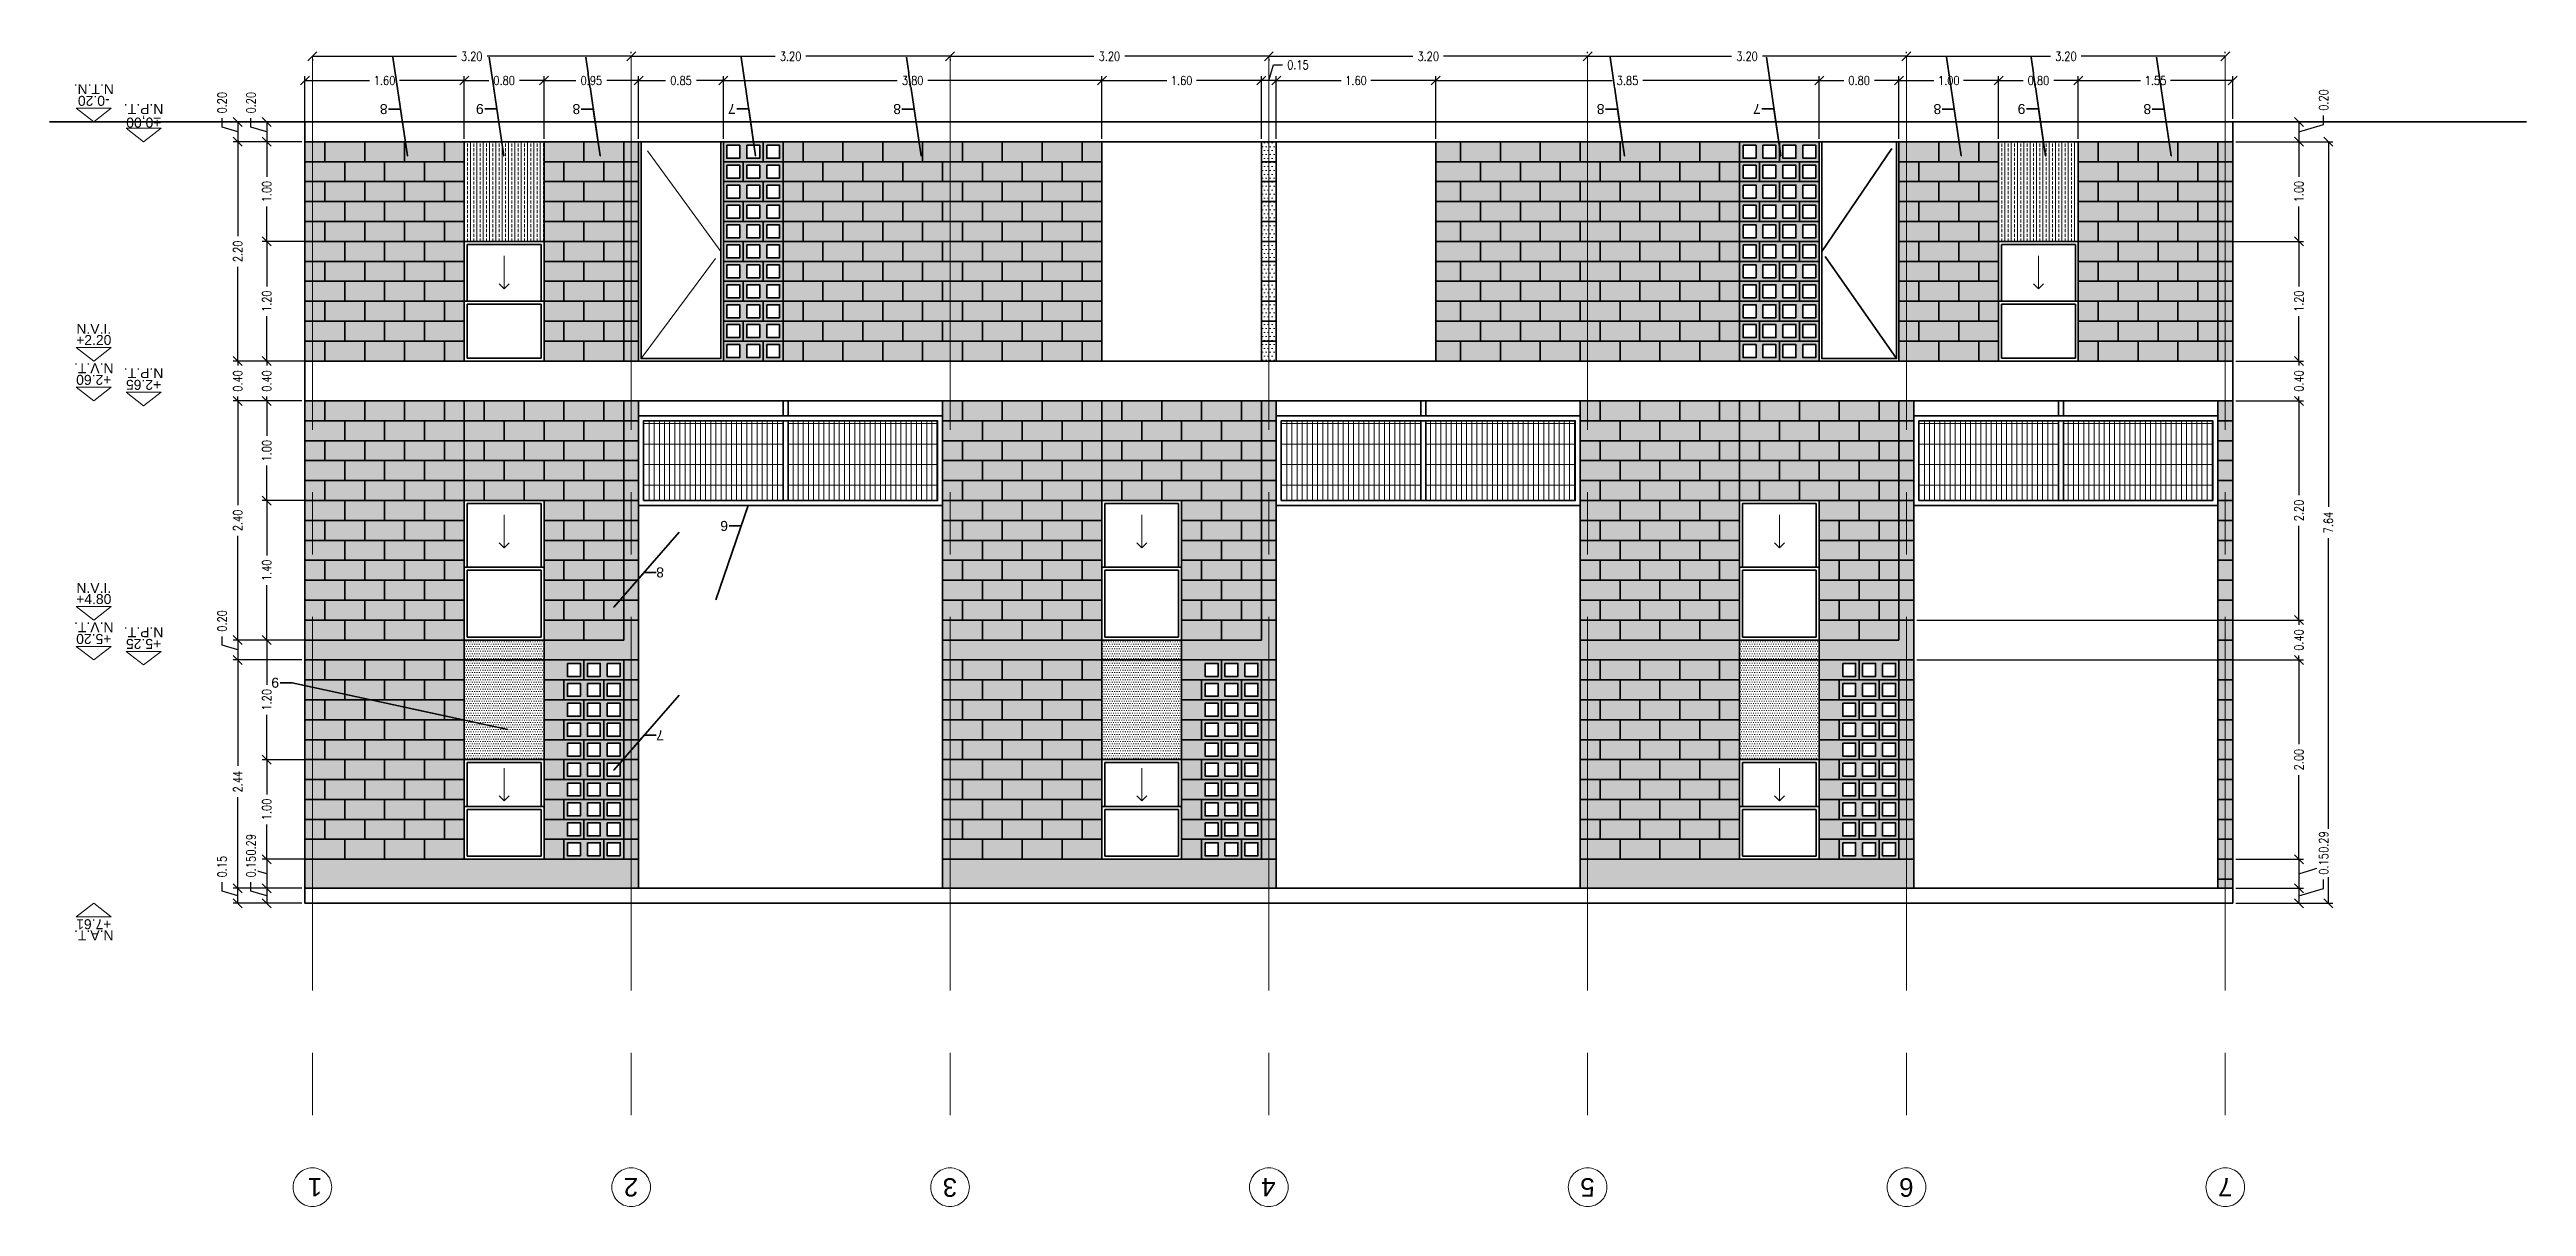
# Model space of a CAD drawing. Header units: metres. Extents: x -255 to -21, y -382 to -241.
# Drawn here: x -46.11 to -21.25, y -270.99 to -259.38 of the extents above; entities that cross this region are included whole.
import ezdxf
from ezdxf.enums import TextEntityAlignment as Align

# ---------------------------------------------------------------- set-up
doc = ezdxf.new("R2010")
doc.units = ezdxf.units.M
doc.header["$LTSCALE"] = 5
doc.header["$MEASUREMENT"] = 0
doc.linetypes.add('CENTER2', pattern=[1.125, 0.75, -0.125, 0.125, -0.125])
doc.linetypes.add('HIDDEN', pattern=[0.375, 0.25, -0.125])
doc.layers.get('0').update_dxf_attribs({"color": 30})
for name, color, linetype, lineweight in [('A-ANNO-DIMS', 3, 'Continuous', 18), ('A-ANNO-NOTE', 7, 'Continuous', 35), ('A-ANNO-SYMB', 3, 'Continuous', 18), ('A-ANNO-TEXT', 3, 'Continuous', 18), ('A-ELEV-MBE1', 7, 'Continuous', 35), ('A-ELEV-OVHD', 3, 'HIDDEN', 18), ('A-ELEV-PATT', 8, 'Continuous', 18), ('A-SECT-MCUT', 7, 'Continuous', 35)]:
    doc.layers.add(name, color=color, linetype=linetype, lineweight=lineweight)
doc.styles.add('E-ARIAL', font='arial.ttf')
doc.styles.add('E-ROMANS', font='romans.shx', dxfattribs={"width": 0.8})
doc.styles.get("Standard").update_dxf_attribs({"font": 'arial.ttf'})
doc.dimstyles.new('E-0050_TICK_18', dxfattribs={"dimscale": 0.001, "dimtxt": 90, "dimasz": 90, "dimexe": 45, "dimexo": 30, "dimgap": 45, "dimtad": 0, "dimzin": 0, "dimdsep": 46, "dimtxsty": 'E-ROMANS', "dimblk": 'OBLIQUE', "dimcen": 45, "dimclrd": 256, "dimclre": 256, "dimclrt": 256, "dimadec": 0, "dimazin": 0, "dimtfac": 1, "dimtmove": 1, "dimatfit": 3, "dimldrblk": 'OPEN90', "dimfxl": 1, "dimtfill": 1, "dimtolj": 1, "dimtzin": 0, "dimarcsym": 0})
doc.dimstyles.new('E-0200_TICK_12', dxfattribs={"dimscale": 0.001, "dimtxt": 240, "dimasz": 240, "dimexe": 120, "dimexo": 80, "dimgap": 120, "dimtad": 0, "dimzin": 0, "dimdsep": 46, "dimtxsty": 'E-ROMANS', "dimblk": 'OBLIQUE', "dimcen": 120, "dimclrd": 256, "dimclre": 256, "dimclrt": 256, "dimadec": 0, "dimazin": 0, "dimtfac": 1, "dimtmove": 1, "dimatfit": 3, "dimldrblk": 'OPEN90', "dimfxl": 1, "dimtfill": 1, "dimtolj": 1, "dimtzin": 0, "dimlwd": -1, "dimarcsym": 0})
pattern_1 = [(270, (0, 0), (0.05159375, -9e-18), []), (0, (0, 0), (5e-17, 0.206375), [])]
pattern_2 = [(270, (6.4, 0), (0.05159375, -9e-18), []), (0, (6.4, 0), (5e-17, 0.206375), [])]
pattern_3 = [(270, (12.8, 0), (0.05159375, -9e-18), []), (0, (12.8, 0), (5e-17, 0.206375), [])]
pattern_4 = [(180, (0, 0), (-0.01984375, -0.0396875), [0, -0.0396875])]

msp = doc.modelspace()

# ---------------------------------------------------------------- texts
at = {"layer": 'A-ANNO-TEXT', "char_height": 0.1, "rotation": 180, "style": 'E-ARIAL'}
for s, insert, attachment_point in [('6', (-39.296, -264.155), 4), ('8', (-40.017, -264.622), 6), ('7', (-40.017, -266.257), 6)]:
    msp.add_mtext(s, dxfattribs=dict(at, insert=insert, attachment_point=attachment_point))
at = {"layer": 'A-ANNO-TEXT', "char_height": 0.18608, "attachment_point": 5, "rotation": 180}
for s, insert in [('{\\fArial|b0|i0|c0|p34;1}', (-43.442, -270.792)), ('{\\fArial|b0|i0|c0|p34;2}', (-40.27, -270.792)), ('{\\fArial|b0|i0|c0|p34;3}', (-37.069, -270.794)), ('{\\fArial|b0|i0|c0|p34;4}', (-33.872, -270.792)), ('{\\fArial|b0|i0|c0|p34;5}', (-30.67, -270.793)), ('{\\fArial|b0|i0|c0|p34;6}', (-27.469, -270.794)), ('{\\fArial|b0|i0|c0|p34;7}', (-24.268, -270.792))]:
    msp.add_mtext(s, dxfattribs=dict(at, insert=insert))

# ---------------------------------------------------------------- blocks, each defined once
blk = doc.blocks.new('_Oblique')
at = {"color": 0, "linetype": 'ByBlock', "lineweight": -2}
blk.add_line((-0.5, -0.5), (0.5, 0.5), dxfattribs=at)
blk = doc.blocks.new('*D262')
at = {"layer": 'A-ANNO-DIMS', "lineweight": -2, "transparency": 16777216}
for p, q in [((-24.163, -260.301), (-23.188, -260.301)), ((-23.233, -260.301), (-23.233, -263.965)), ((-23.233, -267.942), (-23.233, -264.278)), ((-24.163, -267.942), (-23.188, -267.942))]:
    blk.add_line(p, q, dxfattribs=at)
at = {"layer": 'A-ANNO-DIMS', "lineweight": -2, "transparency": 16777216, "xscale": 0.09, "yscale": 0.09, "zscale": 0.09}
for p, rotation in [((-23.233, -260.301), 90), ((-23.233, -267.942), 270)]:
    blk.add_blockref('_Oblique', p, dxfattribs=dict(at, rotation=rotation))
at = {"layer": 'A-ANNO-DIMS', "transparency": 16777216, "insert": (-23.233, -264.122), "char_height": 0.09, "attachment_point": 5, "rotation": 90, "style": 'E-ROMANS', "bg_fill": 3, "box_fill_scale": 1.25, "bg_fill_color": 256, "bg_fill_true_color": 13158600, "bg_fill_transparency": 0}
blk.add_mtext('\\A1;7.64', dxfattribs=at)
blk = doc.blocks.new('_Open90')
at = {"color": 0, "linetype": 'ByBlock', "lineweight": -2}
for p, q in [((0, 0), (-1, 0)), ((-0.5, 0.5), (0, 0)), ((0, 0), (-0.5, -0.5))]:
    blk.add_line(p, q, dxfattribs=at)
blk = doc.blocks.new('*D413')
at = {"layer": 'A-ANNO-DIMS', "lineweight": -2, "transparency": 16777216}
for p, q in [((-23.281, -260.127), (-23.281, -260.037)), ((-24.163, -260.101), (-23.484, -260.101)), ((-23.529, -260.101), (-23.529, -260.301)), ((-23.529, -260.201), (-23.281, -260.127)), ((-24.163, -260.301), (-23.484, -260.301))]:
    blk.add_line(p, q, dxfattribs=at)
at = {"layer": 'A-ANNO-DIMS', "lineweight": -2, "transparency": 16777216, "xscale": 0.09, "yscale": 0.09, "zscale": 0.09}
for p, rotation in [((-23.529, -260.101), 90), ((-23.529, -260.301), 270)]:
    blk.add_blockref('_Oblique', p, dxfattribs=dict(at, rotation=rotation))
at = {"layer": 'A-ANNO-DIMS', "transparency": 16777216, "insert": (-23.281, -259.882), "char_height": 0.09, "attachment_point": 5, "rotation": 90, "style": 'E-ROMANS', "bg_fill": 3, "box_fill_scale": 1.25, "bg_fill_color": 256, "bg_fill_true_color": 13158600, "bg_fill_transparency": 0}
blk.add_mtext('\\A1;0.20', dxfattribs=at)
blk = doc.blocks.new('*D414')
at = {"layer": 'A-ANNO-DIMS', "lineweight": -2, "transparency": 16777216}
for p, q in [((-24.163, -260.301), (-23.484, -260.301)), ((-23.529, -260.301), (-23.529, -260.652)), ((-23.529, -261.301), (-23.529, -260.951)), ((-25.713, -261.301), (-23.484, -261.301))]:
    blk.add_line(p, q, dxfattribs=at)
at = {"layer": 'A-ANNO-DIMS', "lineweight": -2, "transparency": 16777216, "xscale": 0.09, "yscale": 0.09, "zscale": 0.09}
for p, rotation in [((-23.529, -260.301), 90), ((-23.529, -261.301), 270)]:
    blk.add_blockref('_Oblique', p, dxfattribs=dict(at, rotation=rotation))
at = {"layer": 'A-ANNO-DIMS', "transparency": 16777216, "insert": (-23.529, -260.801), "char_height": 0.09, "attachment_point": 5, "rotation": 90, "style": 'E-ROMANS', "bg_fill": 3, "box_fill_scale": 1.25, "bg_fill_color": 256, "bg_fill_true_color": 13158600, "bg_fill_transparency": 0}
blk.add_mtext('\\A1;1.00', dxfattribs=at)
blk = doc.blocks.new('*D415')
at = {"layer": 'A-ANNO-DIMS', "lineweight": -2, "transparency": 16777216}
for p, q in [((-25.713, -261.301), (-23.484, -261.301)), ((-23.529, -261.301), (-23.529, -261.752)), ((-23.529, -262.501), (-23.529, -262.051)), ((-24.163, -262.501), (-23.484, -262.501))]:
    blk.add_line(p, q, dxfattribs=at)
at = {"layer": 'A-ANNO-DIMS', "lineweight": -2, "transparency": 16777216, "xscale": 0.09, "yscale": 0.09, "zscale": 0.09}
for p, rotation in [((-23.529, -261.301), 90), ((-23.529, -262.501), 270)]:
    blk.add_blockref('_Oblique', p, dxfattribs=dict(at, rotation=rotation))
at = {"layer": 'A-ANNO-DIMS', "transparency": 16777216, "insert": (-23.529, -261.901), "char_height": 0.09, "attachment_point": 5, "rotation": 90, "style": 'E-ROMANS', "bg_fill": 3, "box_fill_scale": 1.25, "bg_fill_color": 256, "bg_fill_true_color": 13158600, "bg_fill_transparency": 0}
blk.add_mtext('\\A1;1.20', dxfattribs=at)
blk = doc.blocks.new('*D263')
at = {"layer": 'A-ANNO-DIMS', "lineweight": -2, "transparency": 16777216}
for p, q in [((-24.163, -262.501), (-23.484, -262.501)), ((-23.529, -262.501), (-23.529, -262.547)), ((-24.163, -262.901), (-23.484, -262.901)), ((-23.529, -262.901), (-23.529, -262.856))]:
    blk.add_line(p, q, dxfattribs=at)
at = {"layer": 'A-ANNO-DIMS', "lineweight": -2, "transparency": 16777216, "xscale": 0.09, "yscale": 0.09, "zscale": 0.09}
for p, rotation in [((-23.529, -262.501), 90), ((-23.529, -262.901), 270)]:
    blk.add_blockref('_Oblique', p, dxfattribs=dict(at, rotation=rotation))
at = {"layer": 'A-ANNO-DIMS', "transparency": 16777216, "insert": (-23.529, -262.701), "char_height": 0.09, "attachment_point": 5, "rotation": 90, "style": 'E-ROMANS', "bg_fill": 3, "box_fill_scale": 1.25, "bg_fill_color": 256, "bg_fill_true_color": 13158600, "bg_fill_transparency": 0}
blk.add_mtext('\\A1;0.40', dxfattribs=at)
blk = doc.blocks.new('*D416')
at = {"layer": 'A-ANNO-DIMS', "lineweight": -2, "transparency": 16777216}
for p, q in [((-24.163, -262.901), (-23.484, -262.901)), ((-23.529, -262.901), (-23.529, -263.847)), ((-23.529, -265.101), (-23.529, -264.156)), ((-27.363, -265.101), (-23.484, -265.101))]:
    blk.add_line(p, q, dxfattribs=at)
at = {"layer": 'A-ANNO-DIMS', "lineweight": -2, "transparency": 16777216, "xscale": 0.09, "yscale": 0.09, "zscale": 0.09}
for p, rotation in [((-23.529, -262.901), 90), ((-23.529, -265.101), 270)]:
    blk.add_blockref('_Oblique', p, dxfattribs=dict(at, rotation=rotation))
at = {"layer": 'A-ANNO-DIMS', "transparency": 16777216, "insert": (-23.529, -264.001), "char_height": 0.09, "attachment_point": 5, "rotation": 90, "style": 'E-ROMANS', "bg_fill": 3, "box_fill_scale": 1.25, "bg_fill_color": 256, "bg_fill_true_color": 13158600, "bg_fill_transparency": 0}
blk.add_mtext('\\A1;2.20', dxfattribs=at)
blk = doc.blocks.new('*D417')
at = {"layer": 'A-ANNO-DIMS', "lineweight": -2, "transparency": 16777216}
for p, q in [((-27.363, -265.101), (-23.484, -265.101)), ((-23.529, -265.101), (-23.529, -265.147)), ((-27.363, -265.501), (-23.484, -265.501)), ((-23.529, -265.501), (-23.529, -265.456))]:
    blk.add_line(p, q, dxfattribs=at)
at = {"layer": 'A-ANNO-DIMS', "lineweight": -2, "transparency": 16777216, "xscale": 0.09, "yscale": 0.09, "zscale": 0.09}
for p, rotation in [((-23.529, -265.101), 90), ((-23.529, -265.501), 270)]:
    blk.add_blockref('_Oblique', p, dxfattribs=dict(at, rotation=rotation))
at = {"layer": 'A-ANNO-DIMS', "transparency": 16777216, "insert": (-23.529, -265.301), "char_height": 0.09, "attachment_point": 5, "rotation": 90, "style": 'E-ROMANS', "bg_fill": 3, "box_fill_scale": 1.25, "bg_fill_color": 256, "bg_fill_true_color": 13158600, "bg_fill_transparency": 0}
blk.add_mtext('\\A1;0.40', dxfattribs=at)
blk = doc.blocks.new('*D418')
at = {"layer": 'A-ANNO-DIMS', "lineweight": -2, "transparency": 16777216}
for p, q in [((-27.363, -265.501), (-23.484, -265.501)), ((-23.529, -265.501), (-23.529, -266.347)), ((-23.529, -267.501), (-23.529, -266.656)), ((-24.163, -267.501), (-23.484, -267.501))]:
    blk.add_line(p, q, dxfattribs=at)
at = {"layer": 'A-ANNO-DIMS', "lineweight": -2, "transparency": 16777216, "xscale": 0.09, "yscale": 0.09, "zscale": 0.09}
for p, rotation in [((-23.529, -265.501), 90), ((-23.529, -267.501), 270)]:
    blk.add_blockref('_Oblique', p, dxfattribs=dict(at, rotation=rotation))
at = {"layer": 'A-ANNO-DIMS', "transparency": 16777216, "insert": (-23.529, -266.501), "char_height": 0.09, "attachment_point": 5, "rotation": 90, "style": 'E-ROMANS', "bg_fill": 3, "box_fill_scale": 1.25, "bg_fill_color": 256, "bg_fill_true_color": 13158600, "bg_fill_transparency": 0}
blk.add_mtext('\\A1;2.00', dxfattribs=at)
blk = doc.blocks.new('*D419')
at = {"layer": 'A-ANNO-DIMS', "lineweight": -2, "transparency": 16777216}
for p, q in [((-24.163, -267.501), (-23.484, -267.501)), ((-23.529, -267.501), (-23.529, -267.792)), ((-23.281, -267.572), (-23.281, -267.482)), ((-23.529, -267.647), (-23.281, -267.572)), ((-24.163, -267.792), (-23.484, -267.792))]:
    blk.add_line(p, q, dxfattribs=at)
at = {"layer": 'A-ANNO-DIMS', "lineweight": -2, "transparency": 16777216, "xscale": 0.09, "yscale": 0.09, "zscale": 0.09}
for p, rotation in [((-23.529, -267.501), 90), ((-23.529, -267.792), 270)]:
    blk.add_blockref('_Oblique', p, dxfattribs=dict(at, rotation=rotation))
at = {"layer": 'A-ANNO-DIMS', "transparency": 16777216, "insert": (-23.281, -267.329), "char_height": 0.09, "attachment_point": 5, "rotation": 90, "style": 'E-ROMANS', "bg_fill": 3, "box_fill_scale": 1.25, "bg_fill_color": 256, "bg_fill_true_color": 13158600, "bg_fill_transparency": 0}
blk.add_mtext('\\A1;0.29', dxfattribs=at)
blk = doc.blocks.new('*D420')
at = {"layer": 'A-ANNO-DIMS', "lineweight": -2, "transparency": 16777216}
for p, q in [((-23.281, -267.793), (-23.281, -267.703)), ((-24.163, -267.792), (-23.484, -267.792)), ((-24.163, -267.942), (-23.484, -267.942)), ((-23.529, -267.792), (-23.529, -267.942)), ((-23.529, -267.867), (-23.281, -267.793))]:
    blk.add_line(p, q, dxfattribs=at)
at = {"layer": 'A-ANNO-DIMS', "lineweight": -2, "transparency": 16777216, "xscale": 0.09, "yscale": 0.09, "zscale": 0.09}
for p, rotation in [((-23.529, -267.792), 90), ((-23.529, -267.942), 270)]:
    blk.add_blockref('_Oblique', p, dxfattribs=dict(at, rotation=rotation))
at = {"layer": 'A-ANNO-DIMS', "transparency": 16777216, "insert": (-23.281, -267.548), "char_height": 0.09, "attachment_point": 5, "rotation": 90, "style": 'E-ROMANS', "bg_fill": 3, "box_fill_scale": 1.25, "bg_fill_color": 256, "bg_fill_true_color": 13158600, "bg_fill_transparency": 0}
blk.add_mtext('\\A1;0.15', dxfattribs=at)
blk = doc.blocks.new('TAG-LEVEL-CO')
for points in [[(0.352, 0.272), (-0.352, 0.272)], [(0.352, 0.272), (0, 0), (-0.352, 0.272)]]:
    blk.add_lwpolyline(points)
at = {"style": 'E-ARIAL'}
for tag, p in [('N.P.T.', (0, 0.486)), ('%%P0,00', (0, 0.262))]:
    blk.add_attdef(tag, text='', height=0.2, dxfattribs=at).set_placement(p, align=Align.BOTTOM_CENTER)
blk = doc.blocks.new('*D421')
at = {"layer": 'A-ANNO-DIMS', "lineweight": -2, "transparency": 16777216}
for p, q in [((-44.374, -260.154), (-44.374, -260.064)), ((-44.217, -260.201), (-44.374, -260.154)), ((-43.573, -260.101), (-44.262, -260.101)), ((-44.217, -260.101), (-44.217, -260.301)), ((-43.573, -260.301), (-44.262, -260.301))]:
    blk.add_line(p, q, dxfattribs=at)
at = {"layer": 'A-ANNO-DIMS', "lineweight": -2, "transparency": 16777216, "xscale": 0.09, "yscale": 0.09, "zscale": 0.09, "rotation": 270}
blk.add_blockref('_Oblique', (-44.217, -260.301), dxfattribs=at)
at = {"layer": 'A-ANNO-DIMS', "transparency": 16777216, "insert": (-44.374, -259.909), "char_height": 0.09, "attachment_point": 5, "rotation": 90, "style": 'E-ROMANS', "bg_fill": 3, "box_fill_scale": 1.25, "bg_fill_color": 256, "bg_fill_true_color": 13158600, "bg_fill_transparency": 0}
blk.add_mtext('\\A1;0.20', dxfattribs=at)
at = {"layer": 'A-ANNO-DIMS', "lineweight": -2, "transparency": 16777216, "xscale": 0.09, "yscale": 0.09, "zscale": 0.09, "rotation": 90}
blk.add_blockref('_Oblique', (-44.217, -260.101), dxfattribs=at)
blk = doc.blocks.new('*D422')
at = {"layer": 'A-ANNO-DIMS', "lineweight": -2, "transparency": 16777216}
for p, q in [((-43.573, -260.301), (-44.262, -260.301)), ((-44.217, -260.301), (-44.217, -261.247)), ((-44.217, -262.501), (-44.217, -261.556)), ((-43.573, -262.501), (-44.262, -262.501))]:
    blk.add_line(p, q, dxfattribs=at)
at = {"layer": 'A-ANNO-DIMS', "lineweight": -2, "transparency": 16777216, "xscale": 0.09, "yscale": 0.09, "zscale": 0.09}
for p, rotation in [((-44.217, -260.301), 90), ((-44.217, -262.501), 270)]:
    blk.add_blockref('_Oblique', p, dxfattribs=dict(at, rotation=rotation))
at = {"layer": 'A-ANNO-DIMS', "transparency": 16777216, "insert": (-44.217, -261.401), "char_height": 0.09, "attachment_point": 5, "rotation": 90, "style": 'E-ROMANS', "bg_fill": 3, "box_fill_scale": 1.25, "bg_fill_color": 256, "bg_fill_true_color": 13158600, "bg_fill_transparency": 0}
blk.add_mtext('\\A1;2.20', dxfattribs=at)
blk = doc.blocks.new('*D423')
at = {"layer": 'A-ANNO-DIMS', "lineweight": -2, "transparency": 16777216}
for p, q in [((-43.573, -262.501), (-44.262, -262.501)), ((-44.217, -262.501), (-44.217, -262.547)), ((-43.573, -262.901), (-44.262, -262.901)), ((-44.217, -262.901), (-44.217, -262.856))]:
    blk.add_line(p, q, dxfattribs=at)
at = {"layer": 'A-ANNO-DIMS', "lineweight": -2, "transparency": 16777216, "xscale": 0.09, "yscale": 0.09, "zscale": 0.09}
for p, rotation in [((-44.217, -262.501), 90), ((-44.217, -262.901), 270)]:
    blk.add_blockref('_Oblique', p, dxfattribs=dict(at, rotation=rotation))
at = {"layer": 'A-ANNO-DIMS', "transparency": 16777216, "insert": (-44.217, -262.701), "char_height": 0.09, "attachment_point": 5, "rotation": 90, "style": 'E-ROMANS', "bg_fill": 3, "box_fill_scale": 1.25, "bg_fill_color": 256, "bg_fill_true_color": 13158600, "bg_fill_transparency": 0}
blk.add_mtext('\\A1;0.40', dxfattribs=at)
blk = doc.blocks.new('*D424')
at = {"layer": 'A-ANNO-DIMS', "lineweight": -2, "transparency": 16777216}
for p, q in [((-43.573, -262.901), (-44.262, -262.901)), ((-44.217, -262.901), (-44.217, -263.947)), ((-44.217, -265.301), (-44.217, -264.256)), ((-43.573, -265.301), (-44.262, -265.301))]:
    blk.add_line(p, q, dxfattribs=at)
at = {"layer": 'A-ANNO-DIMS', "lineweight": -2, "transparency": 16777216, "xscale": 0.09, "yscale": 0.09, "zscale": 0.09}
for p, rotation in [((-44.217, -262.901), 90), ((-44.217, -265.301), 270)]:
    blk.add_blockref('_Oblique', p, dxfattribs=dict(at, rotation=rotation))
at = {"layer": 'A-ANNO-DIMS', "transparency": 16777216, "insert": (-44.217, -264.101), "char_height": 0.09, "attachment_point": 5, "rotation": 90, "style": 'E-ROMANS', "bg_fill": 3, "box_fill_scale": 1.25, "bg_fill_color": 256, "bg_fill_true_color": 13158600, "bg_fill_transparency": 0}
blk.add_mtext('\\A1;2.40', dxfattribs=at)
blk = doc.blocks.new('*D425')
at = {"layer": 'A-ANNO-DIMS', "lineweight": -2, "transparency": 16777216}
for p, q in [((-44.374, -265.354), (-44.374, -265.264)), ((-44.217, -265.401), (-44.374, -265.354)), ((-43.573, -265.301), (-44.262, -265.301)), ((-43.573, -265.501), (-44.262, -265.501)), ((-44.217, -265.301), (-44.217, -265.501))]:
    blk.add_line(p, q, dxfattribs=at)
at = {"layer": 'A-ANNO-DIMS', "lineweight": -2, "transparency": 16777216, "xscale": 0.09, "yscale": 0.09, "zscale": 0.09, "rotation": 270}
blk.add_blockref('_Oblique', (-44.217, -265.501), dxfattribs=at)
at = {"layer": 'A-ANNO-DIMS', "transparency": 16777216, "insert": (-44.374, -265.109), "char_height": 0.09, "attachment_point": 5, "rotation": 90, "style": 'E-ROMANS', "bg_fill": 3, "box_fill_scale": 1.25, "bg_fill_color": 256, "bg_fill_true_color": 13158600, "bg_fill_transparency": 0}
blk.add_mtext('\\A1;0.20', dxfattribs=at)
at = {"layer": 'A-ANNO-DIMS', "lineweight": -2, "transparency": 16777216, "xscale": 0.09, "yscale": 0.09, "zscale": 0.09, "rotation": 90}
blk.add_blockref('_Oblique', (-44.217, -265.301), dxfattribs=at)
blk = doc.blocks.new('*D426')
at = {"layer": 'A-ANNO-DIMS', "lineweight": -2, "transparency": 16777216}
for p, q in [((-43.573, -265.501), (-44.262, -265.501)), ((-44.217, -265.501), (-44.217, -266.565)), ((-44.217, -267.942), (-44.217, -266.878)), ((-43.573, -267.942), (-44.262, -267.942))]:
    blk.add_line(p, q, dxfattribs=at)
at = {"layer": 'A-ANNO-DIMS', "lineweight": -2, "transparency": 16777216, "xscale": 0.09, "yscale": 0.09, "zscale": 0.09}
for p, rotation in [((-44.217, -265.501), 90), ((-44.217, -267.942), 270)]:
    blk.add_blockref('_Oblique', p, dxfattribs=dict(at, rotation=rotation))
at = {"layer": 'A-ANNO-DIMS', "transparency": 16777216, "insert": (-44.217, -266.722), "char_height": 0.09, "attachment_point": 5, "rotation": 90, "style": 'E-ROMANS', "bg_fill": 3, "box_fill_scale": 1.25, "bg_fill_color": 256, "bg_fill_true_color": 13158600, "bg_fill_transparency": 0}
blk.add_mtext('\\A1;2.44', dxfattribs=at)
blk = doc.blocks.new('*D264')
at = {"layer": 'A-ANNO-DIMS', "lineweight": -2, "transparency": 16777216}
for p, q in [((-44.374, -267.82), (-44.374, -267.73)), ((-44.217, -267.867), (-44.374, -267.82)), ((-43.573, -267.792), (-44.262, -267.792)), ((-43.573, -267.942), (-44.262, -267.942)), ((-44.217, -267.942), (-44.217, -267.792))]:
    blk.add_line(p, q, dxfattribs=at)
at = {"layer": 'A-ANNO-DIMS', "lineweight": -2, "transparency": 16777216, "xscale": 0.09, "yscale": 0.09, "zscale": 0.09, "rotation": 270}
blk.add_blockref('_Oblique', (-44.217, -267.942), dxfattribs=at)
at = {"layer": 'A-ANNO-DIMS', "transparency": 16777216, "insert": (-44.374, -267.575), "char_height": 0.09, "attachment_point": 5, "rotation": 90, "style": 'E-ROMANS', "bg_fill": 3, "box_fill_scale": 1.25, "bg_fill_color": 256, "bg_fill_true_color": 13158600, "bg_fill_transparency": 0}
blk.add_mtext('\\A1;0.15', dxfattribs=at)
at = {"layer": 'A-ANNO-DIMS', "lineweight": -2, "transparency": 16777216, "xscale": 0.09, "yscale": 0.09, "zscale": 0.09, "rotation": 90}
blk.add_blockref('_Oblique', (-44.217, -267.792), dxfattribs=at)
blk = doc.blocks.new('*D427')
at = {"layer": 'A-ANNO-DIMS', "lineweight": -2, "transparency": 16777216}
for p, q in [((-27.468, -259.413), (-27.468, -259.398)), ((-27.468, -259.443), (-26.023, -259.443)), ((-24.268, -259.443), (-25.714, -259.443)), ((-24.268, -259.413), (-24.268, -259.398))]:
    blk.add_line(p, q, dxfattribs=at)
at = {"layer": 'A-ANNO-DIMS', "lineweight": -2, "transparency": 16777216, "xscale": 0.09, "yscale": 0.09, "zscale": 0.09, "rotation": 180}
blk.add_blockref('_Oblique', (-27.468, -259.443), dxfattribs=at)
at = {"layer": 'A-ANNO-DIMS', "lineweight": -2, "transparency": 16777216, "xscale": 0.09, "yscale": 0.09, "zscale": 0.09}
blk.add_blockref('_Oblique', (-24.268, -259.443), dxfattribs=at)
at = {"layer": 'A-ANNO-DIMS', "transparency": 16777216, "insert": (-25.868, -259.443), "char_height": 0.09, "attachment_point": 5, "style": 'E-ROMANS', "bg_fill": 3, "box_fill_scale": 1.25, "bg_fill_color": 256, "bg_fill_true_color": 13158600, "bg_fill_transparency": 0}
blk.add_mtext('\\A1;3.20', dxfattribs=at)
blk = doc.blocks.new('*D428')
at = {"layer": 'A-ANNO-DIMS', "lineweight": -2, "transparency": 16777216}
for p, q in [((-30.668, -259.413), (-30.668, -259.398)), ((-30.668, -259.443), (-29.223, -259.443)), ((-27.468, -259.443), (-28.914, -259.443)), ((-27.468, -259.413), (-27.468, -259.398))]:
    blk.add_line(p, q, dxfattribs=at)
at = {"layer": 'A-ANNO-DIMS', "lineweight": -2, "transparency": 16777216, "xscale": 0.09, "yscale": 0.09, "zscale": 0.09, "rotation": 180}
blk.add_blockref('_Oblique', (-30.668, -259.443), dxfattribs=at)
at = {"layer": 'A-ANNO-DIMS', "lineweight": -2, "transparency": 16777216, "xscale": 0.09, "yscale": 0.09, "zscale": 0.09}
blk.add_blockref('_Oblique', (-27.468, -259.443), dxfattribs=at)
at = {"layer": 'A-ANNO-DIMS', "transparency": 16777216, "insert": (-29.068, -259.443), "char_height": 0.09, "attachment_point": 5, "style": 'E-ROMANS', "bg_fill": 3, "box_fill_scale": 1.25, "bg_fill_color": 256, "bg_fill_true_color": 13158600, "bg_fill_transparency": 0}
blk.add_mtext('\\A1;3.20', dxfattribs=at)
blk = doc.blocks.new('*D429')
at = {"layer": 'A-ANNO-DIMS', "lineweight": -2, "transparency": 16777216}
for p, q in [((-33.868, -259.443), (-32.423, -259.443)), ((-33.868, -259.473), (-33.868, -259.488)), ((-30.668, -259.443), (-32.114, -259.443)), ((-30.668, -259.413), (-30.668, -259.398))]:
    blk.add_line(p, q, dxfattribs=at)
at = {"layer": 'A-ANNO-DIMS', "lineweight": -2, "transparency": 16777216, "xscale": 0.09, "yscale": 0.09, "zscale": 0.09, "rotation": 180}
blk.add_blockref('_Oblique', (-33.868, -259.443), dxfattribs=at)
at = {"layer": 'A-ANNO-DIMS', "lineweight": -2, "transparency": 16777216, "xscale": 0.09, "yscale": 0.09, "zscale": 0.09}
blk.add_blockref('_Oblique', (-30.668, -259.443), dxfattribs=at)
at = {"layer": 'A-ANNO-DIMS', "transparency": 16777216, "insert": (-32.268, -259.443), "char_height": 0.09, "attachment_point": 5, "style": 'E-ROMANS', "bg_fill": 3, "box_fill_scale": 1.25, "bg_fill_color": 256, "bg_fill_true_color": 13158600, "bg_fill_transparency": 0}
blk.add_mtext('\\A1;3.20', dxfattribs=at)
blk = doc.blocks.new('*D430')
at = {"layer": 'A-ANNO-DIMS', "lineweight": -2, "transparency": 16777216}
for p, q in [((-37.068, -259.443), (-35.623, -259.443)), ((-37.068, -259.473), (-37.068, -259.488)), ((-33.868, -259.443), (-35.314, -259.443)), ((-33.868, -259.473), (-33.868, -259.488))]:
    blk.add_line(p, q, dxfattribs=at)
at = {"layer": 'A-ANNO-DIMS', "lineweight": -2, "transparency": 16777216, "xscale": 0.09, "yscale": 0.09, "zscale": 0.09, "rotation": 180}
blk.add_blockref('_Oblique', (-37.068, -259.443), dxfattribs=at)
at = {"layer": 'A-ANNO-DIMS', "lineweight": -2, "transparency": 16777216, "xscale": 0.09, "yscale": 0.09, "zscale": 0.09}
blk.add_blockref('_Oblique', (-33.868, -259.443), dxfattribs=at)
at = {"layer": 'A-ANNO-DIMS', "transparency": 16777216, "insert": (-35.468, -259.443), "char_height": 0.09, "attachment_point": 5, "style": 'E-ROMANS', "bg_fill": 3, "box_fill_scale": 1.25, "bg_fill_color": 256, "bg_fill_true_color": 13158600, "bg_fill_transparency": 0}
blk.add_mtext('\\A1;3.20', dxfattribs=at)
blk = doc.blocks.new('*D431')
at = {"layer": 'A-ANNO-DIMS', "lineweight": -2, "transparency": 16777216}
for p, q in [((-40.268, -259.413), (-40.268, -259.398)), ((-40.268, -259.443), (-38.823, -259.443)), ((-37.068, -259.443), (-38.514, -259.443)), ((-37.068, -259.473), (-37.068, -259.488))]:
    blk.add_line(p, q, dxfattribs=at)
at = {"layer": 'A-ANNO-DIMS', "lineweight": -2, "transparency": 16777216, "xscale": 0.09, "yscale": 0.09, "zscale": 0.09, "rotation": 180}
blk.add_blockref('_Oblique', (-40.268, -259.443), dxfattribs=at)
at = {"layer": 'A-ANNO-DIMS', "lineweight": -2, "transparency": 16777216, "xscale": 0.09, "yscale": 0.09, "zscale": 0.09}
blk.add_blockref('_Oblique', (-37.068, -259.443), dxfattribs=at)
at = {"layer": 'A-ANNO-DIMS', "transparency": 16777216, "insert": (-38.668, -259.443), "char_height": 0.09, "attachment_point": 5, "style": 'E-ROMANS', "bg_fill": 3, "box_fill_scale": 1.25, "bg_fill_color": 256, "bg_fill_true_color": 13158600, "bg_fill_transparency": 0}
blk.add_mtext('\\A1;3.20', dxfattribs=at)
blk = doc.blocks.new('*D432')
at = {"layer": 'A-ANNO-DIMS', "lineweight": -2, "transparency": 16777216}
for p, q in [((-43.468, -259.443), (-42.023, -259.443)), ((-43.468, -259.473), (-43.468, -259.488)), ((-40.268, -259.443), (-41.714, -259.443)), ((-40.268, -259.413), (-40.268, -259.398))]:
    blk.add_line(p, q, dxfattribs=at)
at = {"layer": 'A-ANNO-DIMS', "lineweight": -2, "transparency": 16777216, "xscale": 0.09, "yscale": 0.09, "zscale": 0.09, "rotation": 180}
blk.add_blockref('_Oblique', (-43.468, -259.443), dxfattribs=at)
at = {"layer": 'A-ANNO-DIMS', "lineweight": -2, "transparency": 16777216, "xscale": 0.09, "yscale": 0.09, "zscale": 0.09}
blk.add_blockref('_Oblique', (-40.268, -259.443), dxfattribs=at)
at = {"layer": 'A-ANNO-DIMS', "transparency": 16777216, "insert": (-41.868, -259.443), "char_height": 0.09, "attachment_point": 5, "style": 'E-ROMANS', "bg_fill": 3, "box_fill_scale": 1.25, "bg_fill_color": 256, "bg_fill_true_color": 13158600, "bg_fill_transparency": 0}
blk.add_mtext('\\A1;3.20', dxfattribs=at)
blk = doc.blocks.new('*D433')
at = {"layer": 'A-ANNO-DIMS', "lineweight": -2, "transparency": 16777216}
for p, q in [((-25.743, -260.271), (-25.743, -259.641)), ((-25.743, -259.686), (-25.118, -259.686)), ((-24.193, -259.686), (-24.819, -259.686)), ((-24.193, -260.071), (-24.193, -259.641))]:
    blk.add_line(p, q, dxfattribs=at)
at = {"layer": 'A-ANNO-DIMS', "lineweight": -2, "transparency": 16777216, "xscale": 0.09, "yscale": 0.09, "zscale": 0.09, "rotation": 180}
blk.add_blockref('_Oblique', (-25.743, -259.686), dxfattribs=at)
at = {"layer": 'A-ANNO-DIMS', "lineweight": -2, "transparency": 16777216, "xscale": 0.09, "yscale": 0.09, "zscale": 0.09}
blk.add_blockref('_Oblique', (-24.193, -259.686), dxfattribs=at)
at = {"layer": 'A-ANNO-DIMS', "transparency": 16777216, "insert": (-24.968, -259.686), "char_height": 0.09, "attachment_point": 5, "style": 'E-ROMANS', "bg_fill": 3, "box_fill_scale": 1.25, "bg_fill_color": 256, "bg_fill_true_color": 13158600, "bg_fill_transparency": 0}
blk.add_mtext('\\A1;1.55', dxfattribs=at)
blk = doc.blocks.new('*D434')
at = {"layer": 'A-ANNO-DIMS', "lineweight": -2, "transparency": 16777216}
for p, q in [((-26.543, -260.271), (-26.543, -259.641)), ((-26.543, -259.686), (-26.298, -259.686)), ((-25.743, -259.686), (-25.989, -259.686)), ((-25.743, -260.271), (-25.743, -259.641))]:
    blk.add_line(p, q, dxfattribs=at)
at = {"layer": 'A-ANNO-DIMS', "lineweight": -2, "transparency": 16777216, "xscale": 0.09, "yscale": 0.09, "zscale": 0.09, "rotation": 180}
blk.add_blockref('_Oblique', (-26.543, -259.686), dxfattribs=at)
at = {"layer": 'A-ANNO-DIMS', "lineweight": -2, "transparency": 16777216, "xscale": 0.09, "yscale": 0.09, "zscale": 0.09}
blk.add_blockref('_Oblique', (-25.743, -259.686), dxfattribs=at)
at = {"layer": 'A-ANNO-DIMS', "transparency": 16777216, "insert": (-26.143, -259.686), "char_height": 0.09, "attachment_point": 5, "style": 'E-ROMANS', "bg_fill": 3, "box_fill_scale": 1.25, "bg_fill_color": 256, "bg_fill_true_color": 13158600, "bg_fill_transparency": 0}
blk.add_mtext('\\A1;0.80', dxfattribs=at)
blk = doc.blocks.new('*D435')
at = {"layer": 'A-ANNO-DIMS', "lineweight": -2, "transparency": 16777216}
for p, q in [((-27.543, -260.271), (-27.543, -259.641)), ((-27.543, -259.686), (-27.193, -259.686)), ((-26.543, -259.686), (-26.894, -259.686)), ((-26.543, -260.271), (-26.543, -259.641))]:
    blk.add_line(p, q, dxfattribs=at)
at = {"layer": 'A-ANNO-DIMS', "lineweight": -2, "transparency": 16777216, "xscale": 0.09, "yscale": 0.09, "zscale": 0.09, "rotation": 180}
blk.add_blockref('_Oblique', (-27.543, -259.686), dxfattribs=at)
at = {"layer": 'A-ANNO-DIMS', "lineweight": -2, "transparency": 16777216, "xscale": 0.09, "yscale": 0.09, "zscale": 0.09}
blk.add_blockref('_Oblique', (-26.543, -259.686), dxfattribs=at)
at = {"layer": 'A-ANNO-DIMS', "transparency": 16777216, "insert": (-27.043, -259.686), "char_height": 0.09, "attachment_point": 5, "style": 'E-ROMANS', "bg_fill": 3, "box_fill_scale": 1.25, "bg_fill_color": 256, "bg_fill_true_color": 13158600, "bg_fill_transparency": 0}
blk.add_mtext('\\A1;1.00', dxfattribs=at)
blk = doc.blocks.new('*D436')
at = {"layer": 'A-ANNO-DIMS', "lineweight": -2, "transparency": 16777216}
for p, q in [((-28.343, -260.271), (-28.343, -259.641)), ((-28.343, -259.686), (-28.098, -259.686)), ((-27.543, -259.686), (-27.789, -259.686)), ((-27.543, -260.271), (-27.543, -259.641))]:
    blk.add_line(p, q, dxfattribs=at)
at = {"layer": 'A-ANNO-DIMS', "lineweight": -2, "transparency": 16777216, "xscale": 0.09, "yscale": 0.09, "zscale": 0.09, "rotation": 180}
blk.add_blockref('_Oblique', (-28.343, -259.686), dxfattribs=at)
at = {"layer": 'A-ANNO-DIMS', "lineweight": -2, "transparency": 16777216, "xscale": 0.09, "yscale": 0.09, "zscale": 0.09}
blk.add_blockref('_Oblique', (-27.543, -259.686), dxfattribs=at)
at = {"layer": 'A-ANNO-DIMS', "transparency": 16777216, "insert": (-27.943, -259.686), "char_height": 0.09, "attachment_point": 5, "style": 'E-ROMANS', "bg_fill": 3, "box_fill_scale": 1.25, "bg_fill_color": 256, "bg_fill_true_color": 13158600, "bg_fill_transparency": 0}
blk.add_mtext('\\A1;0.80', dxfattribs=at)
blk = doc.blocks.new('*D437')
at = {"layer": 'A-ANNO-DIMS', "lineweight": -2, "transparency": 16777216}
for p, q in [((-32.193, -260.271), (-32.193, -259.641)), ((-32.193, -259.686), (-30.423, -259.686)), ((-28.343, -259.686), (-30.114, -259.686)), ((-28.343, -260.271), (-28.343, -259.641))]:
    blk.add_line(p, q, dxfattribs=at)
at = {"layer": 'A-ANNO-DIMS', "lineweight": -2, "transparency": 16777216, "xscale": 0.09, "yscale": 0.09, "zscale": 0.09, "rotation": 180}
blk.add_blockref('_Oblique', (-32.193, -259.686), dxfattribs=at)
at = {"layer": 'A-ANNO-DIMS', "lineweight": -2, "transparency": 16777216, "xscale": 0.09, "yscale": 0.09, "zscale": 0.09}
blk.add_blockref('_Oblique', (-28.343, -259.686), dxfattribs=at)
at = {"layer": 'A-ANNO-DIMS', "transparency": 16777216, "insert": (-30.268, -259.686), "char_height": 0.09, "attachment_point": 5, "style": 'E-ROMANS', "bg_fill": 3, "box_fill_scale": 1.25, "bg_fill_color": 256, "bg_fill_true_color": 13158600, "bg_fill_transparency": 0}
blk.add_mtext('\\A1;3.85', dxfattribs=at)
blk = doc.blocks.new('*D438')
at = {"layer": 'A-ANNO-DIMS', "lineweight": -2, "transparency": 16777216}
for p, q in [((-33.793, -260.271), (-33.793, -259.641)), ((-33.793, -259.686), (-33.143, -259.686)), ((-32.193, -259.686), (-32.844, -259.686)), ((-32.193, -260.271), (-32.193, -259.641))]:
    blk.add_line(p, q, dxfattribs=at)
at = {"layer": 'A-ANNO-DIMS', "lineweight": -2, "transparency": 16777216, "xscale": 0.09, "yscale": 0.09, "zscale": 0.09, "rotation": 180}
blk.add_blockref('_Oblique', (-33.793, -259.686), dxfattribs=at)
at = {"layer": 'A-ANNO-DIMS', "lineweight": -2, "transparency": 16777216, "xscale": 0.09, "yscale": 0.09, "zscale": 0.09}
blk.add_blockref('_Oblique', (-32.193, -259.686), dxfattribs=at)
at = {"layer": 'A-ANNO-DIMS', "transparency": 16777216, "insert": (-32.993, -259.686), "char_height": 0.09, "attachment_point": 5, "style": 'E-ROMANS', "bg_fill": 3, "box_fill_scale": 1.25, "bg_fill_color": 256, "bg_fill_true_color": 13158600, "bg_fill_transparency": 0}
blk.add_mtext('\\A1;1.60', dxfattribs=at)
blk = doc.blocks.new('*D439')
at = {"layer": 'A-ANNO-DIMS', "lineweight": -2, "transparency": 16777216}
for p, q in [((-33.868, -259.686), (-33.821, -259.529)), ((-33.821, -259.529), (-33.731, -259.529)), ((-33.943, -260.271), (-33.943, -259.641)), ((-33.793, -259.686), (-33.943, -259.686)), ((-33.793, -260.271), (-33.793, -259.641))]:
    blk.add_line(p, q, dxfattribs=at)
at = {"layer": 'A-ANNO-DIMS', "lineweight": -2, "transparency": 16777216, "xscale": 0.09, "yscale": 0.09, "zscale": 0.09, "rotation": 180}
blk.add_blockref('_Oblique', (-33.943, -259.686), dxfattribs=at)
at = {"layer": 'A-ANNO-DIMS', "transparency": 16777216, "insert": (-33.576, -259.529), "char_height": 0.09, "attachment_point": 5, "style": 'E-ROMANS', "bg_fill": 3, "box_fill_scale": 1.25, "bg_fill_color": 256, "bg_fill_true_color": 13158600, "bg_fill_transparency": 0}
blk.add_mtext('\\A1;0.15', dxfattribs=at)
at = {"layer": 'A-ANNO-DIMS', "lineweight": -2, "transparency": 16777216, "xscale": 0.09, "yscale": 0.09, "zscale": 0.09}
blk.add_blockref('_Oblique', (-33.793, -259.686), dxfattribs=at)
blk = doc.blocks.new('*D440')
at = {"layer": 'A-ANNO-DIMS', "lineweight": -2, "transparency": 16777216}
for p, q in [((-35.543, -260.271), (-35.543, -259.641)), ((-35.543, -259.686), (-34.893, -259.686)), ((-33.943, -259.686), (-34.594, -259.686)), ((-33.943, -260.271), (-33.943, -259.641))]:
    blk.add_line(p, q, dxfattribs=at)
at = {"layer": 'A-ANNO-DIMS', "lineweight": -2, "transparency": 16777216, "xscale": 0.09, "yscale": 0.09, "zscale": 0.09, "rotation": 180}
blk.add_blockref('_Oblique', (-35.543, -259.686), dxfattribs=at)
at = {"layer": 'A-ANNO-DIMS', "lineweight": -2, "transparency": 16777216, "xscale": 0.09, "yscale": 0.09, "zscale": 0.09}
blk.add_blockref('_Oblique', (-33.943, -259.686), dxfattribs=at)
at = {"layer": 'A-ANNO-DIMS', "transparency": 16777216, "insert": (-34.743, -259.686), "char_height": 0.09, "attachment_point": 5, "style": 'E-ROMANS', "bg_fill": 3, "box_fill_scale": 1.25, "bg_fill_color": 256, "bg_fill_true_color": 13158600, "bg_fill_transparency": 0}
blk.add_mtext('\\A1;1.60', dxfattribs=at)
blk = doc.blocks.new('*D441')
at = {"layer": 'A-ANNO-DIMS', "lineweight": -2, "transparency": 16777216}
for p, q in [((-39.343, -260.271), (-39.343, -259.641)), ((-39.343, -259.686), (-37.598, -259.686)), ((-35.543, -259.686), (-37.289, -259.686)), ((-35.543, -260.271), (-35.543, -259.641))]:
    blk.add_line(p, q, dxfattribs=at)
at = {"layer": 'A-ANNO-DIMS', "lineweight": -2, "transparency": 16777216, "xscale": 0.09, "yscale": 0.09, "zscale": 0.09, "rotation": 180}
blk.add_blockref('_Oblique', (-39.343, -259.686), dxfattribs=at)
at = {"layer": 'A-ANNO-DIMS', "lineweight": -2, "transparency": 16777216, "xscale": 0.09, "yscale": 0.09, "zscale": 0.09}
blk.add_blockref('_Oblique', (-35.543, -259.686), dxfattribs=at)
at = {"layer": 'A-ANNO-DIMS', "transparency": 16777216, "insert": (-37.443, -259.686), "char_height": 0.09, "attachment_point": 5, "style": 'E-ROMANS', "bg_fill": 3, "box_fill_scale": 1.25, "bg_fill_color": 256, "bg_fill_true_color": 13158600, "bg_fill_transparency": 0}
blk.add_mtext('\\A1;3.80', dxfattribs=at)
blk = doc.blocks.new('*D442')
at = {"layer": 'A-ANNO-DIMS', "lineweight": -2, "transparency": 16777216}
for p, q in [((-40.193, -260.271), (-40.193, -259.641)), ((-40.193, -259.686), (-39.923, -259.686)), ((-39.343, -259.686), (-39.614, -259.686)), ((-39.343, -260.271), (-39.343, -259.641))]:
    blk.add_line(p, q, dxfattribs=at)
at = {"layer": 'A-ANNO-DIMS', "lineweight": -2, "transparency": 16777216, "xscale": 0.09, "yscale": 0.09, "zscale": 0.09, "rotation": 180}
blk.add_blockref('_Oblique', (-40.193, -259.686), dxfattribs=at)
at = {"layer": 'A-ANNO-DIMS', "lineweight": -2, "transparency": 16777216, "xscale": 0.09, "yscale": 0.09, "zscale": 0.09}
blk.add_blockref('_Oblique', (-39.343, -259.686), dxfattribs=at)
at = {"layer": 'A-ANNO-DIMS', "transparency": 16777216, "insert": (-39.768, -259.686), "char_height": 0.09, "attachment_point": 5, "style": 'E-ROMANS', "bg_fill": 3, "box_fill_scale": 1.25, "bg_fill_color": 256, "bg_fill_true_color": 13158600, "bg_fill_transparency": 0}
blk.add_mtext('\\A1;0.85', dxfattribs=at)
blk = doc.blocks.new('*D443')
at = {"layer": 'A-ANNO-DIMS', "lineweight": -2, "transparency": 16777216}
for p, q in [((-41.143, -260.271), (-41.143, -259.641)), ((-41.143, -259.686), (-40.823, -259.686)), ((-40.193, -259.686), (-40.514, -259.686)), ((-40.193, -260.271), (-40.193, -259.641))]:
    blk.add_line(p, q, dxfattribs=at)
at = {"layer": 'A-ANNO-DIMS', "lineweight": -2, "transparency": 16777216, "xscale": 0.09, "yscale": 0.09, "zscale": 0.09, "rotation": 180}
blk.add_blockref('_Oblique', (-41.143, -259.686), dxfattribs=at)
at = {"layer": 'A-ANNO-DIMS', "lineweight": -2, "transparency": 16777216, "xscale": 0.09, "yscale": 0.09, "zscale": 0.09}
blk.add_blockref('_Oblique', (-40.193, -259.686), dxfattribs=at)
at = {"layer": 'A-ANNO-DIMS', "transparency": 16777216, "insert": (-40.668, -259.686), "char_height": 0.09, "attachment_point": 5, "style": 'E-ROMANS', "bg_fill": 3, "box_fill_scale": 1.25, "bg_fill_color": 256, "bg_fill_true_color": 13158600, "bg_fill_transparency": 0}
blk.add_mtext('\\A1;0.95', dxfattribs=at)
blk = doc.blocks.new('*D444')
at = {"layer": 'A-ANNO-DIMS', "lineweight": -2, "transparency": 16777216}
for p, q in [((-41.943, -260.271), (-41.943, -259.641)), ((-41.943, -259.686), (-41.698, -259.686)), ((-41.143, -259.686), (-41.389, -259.686)), ((-41.143, -260.271), (-41.143, -259.641))]:
    blk.add_line(p, q, dxfattribs=at)
at = {"layer": 'A-ANNO-DIMS', "lineweight": -2, "transparency": 16777216, "xscale": 0.09, "yscale": 0.09, "zscale": 0.09, "rotation": 180}
blk.add_blockref('_Oblique', (-41.943, -259.686), dxfattribs=at)
at = {"layer": 'A-ANNO-DIMS', "lineweight": -2, "transparency": 16777216, "xscale": 0.09, "yscale": 0.09, "zscale": 0.09}
blk.add_blockref('_Oblique', (-41.143, -259.686), dxfattribs=at)
at = {"layer": 'A-ANNO-DIMS', "transparency": 16777216, "insert": (-41.543, -259.686), "char_height": 0.09, "attachment_point": 5, "style": 'E-ROMANS', "bg_fill": 3, "box_fill_scale": 1.25, "bg_fill_color": 256, "bg_fill_true_color": 13158600, "bg_fill_transparency": 0}
blk.add_mtext('\\A1;0.80', dxfattribs=at)
blk = doc.blocks.new('*D445')
at = {"layer": 'A-ANNO-DIMS', "lineweight": -2, "transparency": 16777216}
for p, q in [((-43.543, -260.271), (-43.543, -259.641)), ((-43.543, -259.686), (-42.893, -259.686)), ((-41.943, -259.686), (-42.594, -259.686)), ((-41.943, -260.271), (-41.943, -259.641))]:
    blk.add_line(p, q, dxfattribs=at)
at = {"layer": 'A-ANNO-DIMS', "lineweight": -2, "transparency": 16777216, "xscale": 0.09, "yscale": 0.09, "zscale": 0.09, "rotation": 180}
blk.add_blockref('_Oblique', (-43.543, -259.686), dxfattribs=at)
at = {"layer": 'A-ANNO-DIMS', "lineweight": -2, "transparency": 16777216, "xscale": 0.09, "yscale": 0.09, "zscale": 0.09}
blk.add_blockref('_Oblique', (-41.943, -259.686), dxfattribs=at)
at = {"layer": 'A-ANNO-DIMS', "transparency": 16777216, "insert": (-42.743, -259.686), "char_height": 0.09, "attachment_point": 5, "style": 'E-ROMANS', "bg_fill": 3, "box_fill_scale": 1.25, "bg_fill_color": 256, "bg_fill_true_color": 13158600, "bg_fill_transparency": 0}
blk.add_mtext('\\A1;1.60', dxfattribs=at)
blk = doc.blocks.new('*D341')
at = {"layer": 'A-ANNO-DIMS', "lineweight": -2, "transparency": 16777216}
for p, q in [((-44.084, -260.154), (-44.084, -260.064)), ((-43.926, -260.201), (-44.084, -260.154)), ((-43.573, -260.101), (-43.971, -260.101)), ((-43.926, -260.101), (-43.926, -260.301)), ((-43.573, -260.301), (-43.971, -260.301))]:
    blk.add_line(p, q, dxfattribs=at)
at = {"layer": 'A-ANNO-DIMS', "lineweight": -2, "transparency": 16777216, "xscale": 0.09, "yscale": 0.09, "zscale": 0.09, "rotation": 270}
blk.add_blockref('_Oblique', (-43.926, -260.301), dxfattribs=at)
at = {"layer": 'A-ANNO-DIMS', "transparency": 16777216, "insert": (-44.084, -259.909), "char_height": 0.09, "attachment_point": 5, "rotation": 90, "style": 'E-ROMANS', "bg_fill": 3, "box_fill_scale": 1.25, "bg_fill_color": 256, "bg_fill_true_color": 13158600, "bg_fill_transparency": 0}
blk.add_mtext('\\A1;0.20', dxfattribs=at)
at = {"layer": 'A-ANNO-DIMS', "lineweight": -2, "transparency": 16777216, "xscale": 0.09, "yscale": 0.09, "zscale": 0.09, "rotation": 90}
blk.add_blockref('_Oblique', (-43.926, -260.101), dxfattribs=at)
blk = doc.blocks.new('*D342')
at = {"layer": 'A-ANNO-DIMS', "lineweight": -2, "transparency": 16777216}
for p, q in [((-43.573, -260.301), (-43.971, -260.301)), ((-43.926, -260.301), (-43.926, -260.652)), ((-43.926, -261.301), (-43.926, -260.951)), ((-41.973, -261.301), (-43.971, -261.301))]:
    blk.add_line(p, q, dxfattribs=at)
at = {"layer": 'A-ANNO-DIMS', "lineweight": -2, "transparency": 16777216, "xscale": 0.09, "yscale": 0.09, "zscale": 0.09}
for p, rotation in [((-43.926, -260.301), 90), ((-43.926, -261.301), 270)]:
    blk.add_blockref('_Oblique', p, dxfattribs=dict(at, rotation=rotation))
at = {"layer": 'A-ANNO-DIMS', "transparency": 16777216, "insert": (-43.926, -260.801), "char_height": 0.09, "attachment_point": 5, "rotation": 90, "style": 'E-ROMANS', "bg_fill": 3, "box_fill_scale": 1.25, "bg_fill_color": 256, "bg_fill_true_color": 13158600, "bg_fill_transparency": 0}
blk.add_mtext('\\A1;1.00', dxfattribs=at)
blk = doc.blocks.new('*D555')
at = {"layer": 'A-ANNO-DIMS', "lineweight": -2, "transparency": 16777216}
for p, q in [((-41.973, -261.301), (-43.971, -261.301)), ((-43.926, -261.301), (-43.926, -261.752)), ((-43.926, -262.501), (-43.926, -262.051)), ((-41.973, -262.501), (-43.971, -262.501))]:
    blk.add_line(p, q, dxfattribs=at)
at = {"layer": 'A-ANNO-DIMS', "lineweight": -2, "transparency": 16777216, "xscale": 0.09, "yscale": 0.09, "zscale": 0.09}
for p, rotation in [((-43.926, -261.301), 90), ((-43.926, -262.501), 270)]:
    blk.add_blockref('_Oblique', p, dxfattribs=dict(at, rotation=rotation))
at = {"layer": 'A-ANNO-DIMS', "transparency": 16777216, "insert": (-43.926, -261.901), "char_height": 0.09, "attachment_point": 5, "rotation": 90, "style": 'E-ROMANS', "bg_fill": 3, "box_fill_scale": 1.25, "bg_fill_color": 256, "bg_fill_true_color": 13158600, "bg_fill_transparency": 0}
blk.add_mtext('\\A1;1.20', dxfattribs=at)
blk = doc.blocks.new('*D556')
at = {"layer": 'A-ANNO-DIMS', "lineweight": -2, "transparency": 16777216}
for p, q in [((-41.973, -262.501), (-43.971, -262.501)), ((-43.926, -262.501), (-43.926, -262.547)), ((-43.573, -262.901), (-43.971, -262.901)), ((-43.926, -262.901), (-43.926, -262.856))]:
    blk.add_line(p, q, dxfattribs=at)
at = {"layer": 'A-ANNO-DIMS', "lineweight": -2, "transparency": 16777216, "xscale": 0.09, "yscale": 0.09, "zscale": 0.09}
for p, rotation in [((-43.926, -262.501), 90), ((-43.926, -262.901), 270)]:
    blk.add_blockref('_Oblique', p, dxfattribs=dict(at, rotation=rotation))
at = {"layer": 'A-ANNO-DIMS', "transparency": 16777216, "insert": (-43.926, -262.701), "char_height": 0.09, "attachment_point": 5, "rotation": 90, "style": 'E-ROMANS', "bg_fill": 3, "box_fill_scale": 1.25, "bg_fill_color": 256, "bg_fill_true_color": 13158600, "bg_fill_transparency": 0}
blk.add_mtext('\\A1;0.40', dxfattribs=at)
blk = doc.blocks.new('*D557')
at = {"layer": 'A-ANNO-DIMS', "lineweight": -2, "transparency": 16777216}
for p, q in [((-43.573, -262.901), (-43.971, -262.901)), ((-43.926, -262.901), (-43.926, -263.252)), ((-43.926, -263.901), (-43.926, -263.551)), ((-41.973, -263.901), (-43.971, -263.901))]:
    blk.add_line(p, q, dxfattribs=at)
at = {"layer": 'A-ANNO-DIMS', "lineweight": -2, "transparency": 16777216, "xscale": 0.09, "yscale": 0.09, "zscale": 0.09}
for p, rotation in [((-43.926, -262.901), 90), ((-43.926, -263.901), 270)]:
    blk.add_blockref('_Oblique', p, dxfattribs=dict(at, rotation=rotation))
at = {"layer": 'A-ANNO-DIMS', "transparency": 16777216, "insert": (-43.926, -263.401), "char_height": 0.09, "attachment_point": 5, "rotation": 90, "style": 'E-ROMANS', "bg_fill": 3, "box_fill_scale": 1.25, "bg_fill_color": 256, "bg_fill_true_color": 13158600, "bg_fill_transparency": 0}
blk.add_mtext('\\A1;1.00', dxfattribs=at)
blk = doc.blocks.new('*D558')
at = {"layer": 'A-ANNO-DIMS', "lineweight": -2, "transparency": 16777216}
for p, q in [((-41.973, -263.901), (-43.971, -263.901)), ((-43.926, -263.901), (-43.926, -264.452)), ((-43.926, -265.301), (-43.926, -264.751)), ((-41.973, -265.301), (-43.971, -265.301))]:
    blk.add_line(p, q, dxfattribs=at)
at = {"layer": 'A-ANNO-DIMS', "lineweight": -2, "transparency": 16777216, "xscale": 0.09, "yscale": 0.09, "zscale": 0.09}
for p, rotation in [((-43.926, -263.901), 90), ((-43.926, -265.301), 270)]:
    blk.add_blockref('_Oblique', p, dxfattribs=dict(at, rotation=rotation))
at = {"layer": 'A-ANNO-DIMS', "transparency": 16777216, "insert": (-43.926, -264.601), "char_height": 0.09, "attachment_point": 5, "rotation": 90, "style": 'E-ROMANS', "bg_fill": 3, "box_fill_scale": 1.25, "bg_fill_color": 256, "bg_fill_true_color": 13158600, "bg_fill_transparency": 0}
blk.add_mtext('\\A1;1.40', dxfattribs=at)
blk = doc.blocks.new('*D559')
at = {"layer": 'A-ANNO-DIMS', "lineweight": -2, "transparency": 16777216}
for p, q in [((-41.973, -265.301), (-43.971, -265.301)), ((-43.926, -265.301), (-43.926, -265.752)), ((-43.926, -266.502), (-43.926, -266.051)), ((-41.973, -266.502), (-43.971, -266.502))]:
    blk.add_line(p, q, dxfattribs=at)
at = {"layer": 'A-ANNO-DIMS', "lineweight": -2, "transparency": 16777216, "xscale": 0.09, "yscale": 0.09, "zscale": 0.09}
for p, rotation in [((-43.926, -265.301), 90), ((-43.926, -266.502), 270)]:
    blk.add_blockref('_Oblique', p, dxfattribs=dict(at, rotation=rotation))
at = {"layer": 'A-ANNO-DIMS', "transparency": 16777216, "insert": (-43.926, -265.901), "char_height": 0.09, "attachment_point": 5, "rotation": 90, "style": 'E-ROMANS', "bg_fill": 3, "box_fill_scale": 1.25, "bg_fill_color": 256, "bg_fill_true_color": 13158600, "bg_fill_transparency": 0}
blk.add_mtext('\\A1;1.20', dxfattribs=at)
blk = doc.blocks.new('*D560')
at = {"layer": 'A-ANNO-DIMS', "lineweight": -2, "transparency": 16777216}
for p, q in [((-41.973, -266.502), (-43.971, -266.502)), ((-43.926, -266.502), (-43.926, -266.852)), ((-43.926, -267.501), (-43.926, -267.151)), ((-41.973, -267.501), (-43.971, -267.501))]:
    blk.add_line(p, q, dxfattribs=at)
at = {"layer": 'A-ANNO-DIMS', "lineweight": -2, "transparency": 16777216, "xscale": 0.09, "yscale": 0.09, "zscale": 0.09}
for p, rotation in [((-43.926, -266.502), 90), ((-43.926, -267.501), 270)]:
    blk.add_blockref('_Oblique', p, dxfattribs=dict(at, rotation=rotation))
at = {"layer": 'A-ANNO-DIMS', "transparency": 16777216, "insert": (-43.926, -267.001), "char_height": 0.09, "attachment_point": 5, "rotation": 90, "style": 'E-ROMANS', "bg_fill": 3, "box_fill_scale": 1.25, "bg_fill_color": 256, "bg_fill_true_color": 13158600, "bg_fill_transparency": 0}
blk.add_mtext('\\A1;1.00', dxfattribs=at)
blk = doc.blocks.new('*D561')
at = {"layer": 'A-ANNO-DIMS', "lineweight": -2, "transparency": 16777216}
for p, q in [((-41.973, -267.501), (-43.971, -267.501)), ((-43.926, -267.501), (-43.926, -267.792)), ((-44.084, -267.599), (-44.084, -267.509)), ((-43.926, -267.647), (-44.084, -267.599)), ((-43.573, -267.792), (-43.971, -267.792))]:
    blk.add_line(p, q, dxfattribs=at)
at = {"layer": 'A-ANNO-DIMS', "lineweight": -2, "transparency": 16777216, "xscale": 0.09, "yscale": 0.09, "zscale": 0.09, "rotation": 270}
blk.add_blockref('_Oblique', (-43.926, -267.792), dxfattribs=at)
at = {"layer": 'A-ANNO-DIMS', "transparency": 16777216, "insert": (-44.084, -267.356), "char_height": 0.09, "attachment_point": 5, "rotation": 90, "style": 'E-ROMANS', "bg_fill": 3, "box_fill_scale": 1.25, "bg_fill_color": 256, "bg_fill_true_color": 13158600, "bg_fill_transparency": 0}
blk.add_mtext('\\A1;0.29', dxfattribs=at)
at = {"layer": 'A-ANNO-DIMS', "lineweight": -2, "transparency": 16777216, "xscale": 0.09, "yscale": 0.09, "zscale": 0.09, "rotation": 90}
blk.add_blockref('_Oblique', (-43.926, -267.501), dxfattribs=at)
blk = doc.blocks.new('*D343')
at = {"layer": 'A-ANNO-DIMS', "lineweight": -2, "transparency": 16777216}
for p, q in [((-44.084, -267.82), (-44.084, -267.73)), ((-43.926, -267.867), (-44.084, -267.82)), ((-43.573, -267.792), (-43.971, -267.792)), ((-43.573, -267.942), (-43.971, -267.942)), ((-43.926, -267.792), (-43.926, -267.942))]:
    blk.add_line(p, q, dxfattribs=at)
at = {"layer": 'A-ANNO-DIMS', "lineweight": -2, "transparency": 16777216, "xscale": 0.09, "yscale": 0.09, "zscale": 0.09, "rotation": 270}
blk.add_blockref('_Oblique', (-43.926, -267.942), dxfattribs=at)
at = {"layer": 'A-ANNO-DIMS', "transparency": 16777216, "insert": (-44.084, -267.575), "char_height": 0.09, "attachment_point": 5, "rotation": 90, "style": 'E-ROMANS', "bg_fill": 3, "box_fill_scale": 1.25, "bg_fill_color": 256, "bg_fill_true_color": 13158600, "bg_fill_transparency": 0}
blk.add_mtext('\\A1;0.15', dxfattribs=at)
at = {"layer": 'A-ANNO-DIMS', "lineweight": -2, "transparency": 16777216, "xscale": 0.09, "yscale": 0.09, "zscale": 0.09, "rotation": 90}
blk.add_blockref('_Oblique', (-43.926, -267.792), dxfattribs=at)

# ---------------------------------------------------------------- hatches: boundary and pattern name
at = {"layer": 'A-ELEV-PATT'}
h = msp.add_hatch(dxfattribs=at)
h.set_pattern_fill('DOTS', color=256, scale=0.025, style=0)
h.set_pattern_definition([(180, (-6.4, 0), (-0.01984375, -0.0396875), [0, -0.0396875])])
h.paths.add_polyline_path([(-37.143, -267.792), (-33.793, -267.792), (-33.793, -262.901), (-37.143, -262.901)])
h.paths.add_polyline_path([(-35.543, -263.901), (-34.743, -263.901), (-34.743, -267.501), (-35.543, -267.501)], flags=16)
h.paths.add_polyline_path([(-34.508, -265.736), (-34.378, -265.736), (-34.378, -265.866), (-34.508, -265.866)], flags=16)
h.paths.add_polyline_path([(-34.508, -265.666), (-34.508, -265.536), (-34.378, -265.536), (-34.378, -265.666)], flags=16)
h.paths.add_polyline_path([(-34.508, -265.936), (-34.378, -265.936), (-34.378, -266.066), (-34.508, -266.066)], flags=16)
h.paths.add_polyline_path([(-34.508, -266.136), (-34.378, -266.136), (-34.378, -266.266), (-34.508, -266.266)], flags=16)
h.paths.add_polyline_path([(-34.508, -266.336), (-34.378, -266.336), (-34.378, -266.466), (-34.508, -266.466)], flags=16)
h.paths.add_polyline_path([(-34.508, -266.536), (-34.378, -266.536), (-34.378, -266.666), (-34.508, -266.666)], flags=16)
h.paths.add_polyline_path([(-34.308, -265.736), (-34.178, -265.736), (-34.178, -265.866), (-34.308, -265.866)], flags=16)
h.paths.add_polyline_path([(-34.308, -265.666), (-34.308, -265.536), (-34.178, -265.536), (-34.178, -265.666)], flags=16)
h.paths.add_polyline_path([(-34.308, -265.936), (-34.178, -265.936), (-34.178, -266.066), (-34.308, -266.066)], flags=16)
h.paths.add_polyline_path([(-34.308, -266.136), (-34.178, -266.136), (-34.178, -266.266), (-34.308, -266.266)], flags=16)
h.paths.add_polyline_path([(-34.508, -266.736), (-34.378, -266.736), (-34.378, -266.866), (-34.508, -266.866)], flags=16)
h.paths.add_polyline_path([(-34.308, -266.336), (-34.178, -266.336), (-34.178, -266.466), (-34.308, -266.466)], flags=16)
h.paths.add_polyline_path([(-34.308, -266.536), (-34.178, -266.536), (-34.178, -266.666), (-34.308, -266.666)], flags=16)
h.paths.add_polyline_path([(-34.508, -266.936), (-34.378, -266.936), (-34.378, -267.066), (-34.508, -267.066)], flags=16)
h.paths.add_polyline_path([(-34.108, -265.736), (-33.978, -265.736), (-33.978, -265.866), (-34.108, -265.866)], flags=16)
h.paths.add_polyline_path([(-34.108, -265.666), (-34.108, -265.536), (-33.978, -265.536), (-33.978, -265.666)], flags=16)
h.paths.add_polyline_path([(-34.108, -265.936), (-33.978, -265.936), (-33.978, -266.066), (-34.108, -266.066)], flags=16)
h.paths.add_polyline_path([(-34.308, -266.736), (-34.178, -266.736), (-34.178, -266.866), (-34.308, -266.866)], flags=16)
h.paths.add_polyline_path([(-34.108, -266.136), (-33.978, -266.136), (-33.978, -266.266), (-34.108, -266.266)], flags=16)
h.paths.add_polyline_path([(-34.508, -267.136), (-34.378, -267.136), (-34.378, -267.266), (-34.508, -267.266)], flags=16)
h.paths.add_polyline_path([(-34.108, -266.336), (-33.978, -266.336), (-33.978, -266.466), (-34.108, -266.466)], flags=16)
h.paths.add_polyline_path([(-34.308, -266.936), (-34.178, -266.936), (-34.178, -267.066), (-34.308, -267.066)], flags=16)
h.paths.add_polyline_path([(-34.108, -266.536), (-33.978, -266.536), (-33.978, -266.666), (-34.108, -266.666)], flags=16)
h.paths.add_polyline_path([(-34.508, -267.336), (-34.378, -267.336), (-34.378, -267.466), (-34.508, -267.466)], flags=16)
h.paths.add_polyline_path([(-34.108, -266.736), (-33.978, -266.736), (-33.978, -266.866), (-34.108, -266.866)], flags=16)
h.paths.add_polyline_path([(-34.308, -267.136), (-34.178, -267.136), (-34.178, -267.266), (-34.308, -267.266)], flags=16)
h.paths.add_polyline_path([(-34.108, -266.936), (-33.978, -266.936), (-33.978, -267.066), (-34.108, -267.066)], flags=16)
h.paths.add_polyline_path([(-34.308, -267.336), (-34.178, -267.336), (-34.178, -267.466), (-34.308, -267.466)], flags=16)
h.paths.add_polyline_path([(-34.108, -267.136), (-33.978, -267.136), (-33.978, -267.266), (-34.108, -267.266)], flags=16)
h.paths.add_polyline_path([(-34.108, -267.336), (-33.978, -267.336), (-33.978, -267.466), (-34.108, -267.466)], flags=16)
h = msp.add_hatch(dxfattribs=at)
h.set_pattern_fill('GRATE', color=256, scale=0.065, angle=90, style=0)
h.set_pattern_definition(pattern_1)
h.paths.add_polyline_path([(-40.143, -263.901), (-38.743, -263.901), (-38.743, -263.101), (-40.143, -263.101)])
h = msp.add_hatch(dxfattribs=at)
h.set_pattern_fill('GRATE', color=256, scale=0.065, angle=90, style=0)
h.set_pattern_definition(pattern_1)
h.paths.add_polyline_path([(-37.193, -263.101), (-38.693, -263.101), (-38.693, -263.901), (-37.193, -263.901)])
h = msp.add_hatch(dxfattribs=at)
h.set_pattern_fill('GRATE', color=256, scale=0.065, angle=90, style=0)
h.set_pattern_definition(pattern_2)
h.paths.add_polyline_path([(-33.743, -263.901), (-32.343, -263.901), (-32.343, -263.101), (-33.743, -263.101)])
h = msp.add_hatch(dxfattribs=at)
h.set_pattern_fill('GRATE', color=256, scale=0.065, angle=90, style=0)
h.set_pattern_definition(pattern_2)
h.paths.add_polyline_path([(-30.793, -263.101), (-32.293, -263.101), (-32.293, -263.901), (-30.793, -263.901)])
h = msp.add_hatch(dxfattribs=at)
h.set_pattern_fill('DOTS', color=256, scale=0.015, style=0)
h.set_pattern_definition([(180, (-12.8, 2e-13), (-0.01190625, -0.0238125), [0, -0.0238125])])
h.paths.add_polyline_path([(-41.943, -266.501), (-41.143, -266.501), (-41.143, -265.301), (-41.943, -265.301)])
h = msp.add_hatch(dxfattribs=at)
h.set_pattern_fill('DOTS', color=256, scale=0.015, style=0)
h.set_pattern_definition([(180, (-6.4, 0), (-0.01190625, -0.0238125), [0, -0.0238125])])
h.paths.add_polyline_path([(-35.543, -266.501), (-34.743, -266.501), (-34.743, -265.301), (-35.543, -265.301)])
h = msp.add_hatch(dxfattribs=at)
h.set_pattern_fill('DOTS', color=256, scale=0.015, style=0)
h.set_pattern_definition([(180, (0, 0), (-0.01190625, -0.0238125), [0, -0.0238125])])
h.paths.add_polyline_path([(-29.143, -266.501), (-28.343, -266.501), (-28.343, -265.301), (-29.143, -265.301)])

# ---------------------------------------------------------------- linework, layer by layer
at = {"layer": 'A-ANNO-SYMB', "linetype": 'CENTER2'}
for p, q in [((-43.468, -259.443), (-43.468, -270.598)), ((-40.268, -259.443), (-40.268, -270.598)), ((-37.068, -259.443), (-37.068, -270.598)), ((-33.868, -259.443), (-33.868, -270.598)), ((-30.668, -259.443), (-30.668, -270.598)), ((-27.468, -259.443), (-27.468, -270.598)), ((-24.268, -259.443), (-24.268, -270.598))]:
    msp.add_line(p, q, dxfattribs=at)
for centre in [(-43.468, -270.792), (-40.268, -270.792), (-37.068, -270.792), (-33.868, -270.792), (-30.668, -270.792), (-27.468, -270.792), (-24.268, -270.792)]:
    msp.add_circle(centre, 0.194, dxfattribs=at)
at = {"layer": 'A-ELEV-MBE1'}
for p, q in [((-43.543, -260.301), (-43.543, -260.101)), ((-43.543, -267.942), (-43.543, -260.301)), ((-43.543, -260.301), (-37.143, -260.301)), ((-43.543, -260.501), (-41.943, -260.501)), ((-43.343, -260.501), (-43.343, -260.301)), ((-43.143, -260.701), (-43.143, -260.501)), ((-42.943, -260.501), (-42.943, -260.301)), ((-42.743, -260.701), (-42.743, -260.501)), ((-42.543, -260.501), (-42.543, -260.301)), ((-42.343, -260.701), (-42.343, -260.501)), ((-42.143, -260.501), (-42.143, -260.301)), ((-41.943, -262.501), (-41.943, -260.301)), ((-41.143, -260.301), (-41.143, -262.501)), ((-41.143, -260.501), (-40.193, -260.501)), ((-40.943, -260.701), (-40.943, -260.501)), ((-40.743, -260.501), (-40.743, -260.301)), ((-40.543, -260.701), (-40.543, -260.501)), ((-40.343, -262.501), (-40.343, -260.301)), ((-40.193, -262.501), (-40.193, -260.301)), ((-39.343, -262.501), (-39.343, -260.301)), ((-38.743, -260.501), (-39.343, -260.501)), ((-39.143, -260.701), (-39.143, -260.501)), ((-38.743, -262.501), (-38.743, -260.301)), ((-38.743, -260.501), (-35.543, -260.501)), ((-38.543, -260.501), (-38.543, -260.301)), ((-38.343, -260.701), (-38.343, -260.501)), ((-38.143, -260.501), (-38.143, -260.301)), ((-37.943, -260.701), (-37.943, -260.501)), ((-37.743, -260.501), (-37.743, -260.301)), ((-37.543, -260.701), (-37.543, -260.501)), ((-37.343, -260.501), (-37.343, -260.301)), ((-37.143, -260.701), (-37.143, -260.501)), ((-36.943, -260.501), (-36.943, -260.301)), ((-36.743, -260.701), (-36.743, -260.501)), ((-36.543, -260.501), (-36.543, -260.301)), ((-36.343, -260.701), (-36.343, -260.501)), ((-36.143, -260.501), (-36.143, -260.301)), ((-35.943, -260.701), (-35.943, -260.501)), ((-35.743, -260.501), (-35.743, -260.301)), ((-35.647, -260.301), (-34.797, -260.301)), ((-35.543, -262.501), (-35.543, -260.301)), ((-33.943, -262.501), (-33.943, -260.301)), ((-33.943, -260.501), (-33.793, -260.501)), ((-33.793, -262.501), (-33.793, -260.301)), ((-32.193, -262.501), (-32.193, -260.301)), ((-32.193, -260.501), (-29.143, -260.501)), ((-31.943, -260.501), (-31.943, -260.301)), ((-31.743, -260.701), (-31.743, -260.501)), ((-31.543, -260.501), (-31.543, -260.301)), ((-31.343, -260.701), (-31.343, -260.501)), ((-31.143, -260.501), (-31.143, -260.301)), ((-30.943, -260.701), (-30.943, -260.501)), ((-30.743, -260.501), (-30.743, -260.301)), ((-30.543, -260.701), (-30.543, -260.501)), ((-30.343, -260.501), (-30.343, -260.301)), ((-30.143, -260.701), (-30.143, -260.501)), ((-29.943, -260.501), (-29.943, -260.301)), ((-29.743, -260.701), (-29.743, -260.501)), ((-29.543, -260.501), (-29.543, -260.301)), ((-29.343, -260.701), (-29.343, -260.501)), ((-29.143, -262.501), (-29.143, -260.301)), ((-29.143, -260.501), (-28.343, -260.501)), ((-28.943, -260.701), (-28.943, -260.501)), ((-28.543, -260.701), (-28.543, -260.501)), ((-28.343, -262.501), (-28.343, -260.301)), ((-27.543, -262.501), (-27.543, -260.301)), ((-26.693, -260.501), (-27.543, -260.501)), ((-27.343, -260.701), (-27.343, -260.501)), ((-27.143, -260.501), (-27.143, -260.301)), ((-26.943, -260.701), (-26.943, -260.501)), ((-26.743, -260.501), (-26.743, -260.301)), ((-26.693, -260.501), (-26.543, -260.501)), ((-26.543, -262.501), (-26.543, -260.301)), ((-26.543, -262.501), (-26.543, -260.301)), ((-43.543, -260.701), (-41.943, -260.701)), ((-43.343, -260.901), (-43.343, -260.701)), ((-42.943, -260.901), (-42.943, -260.701)), ((-42.543, -260.901), (-42.543, -260.701)), ((-42.143, -260.901), (-42.143, -260.701)), ((-41.143, -260.701), (-40.193, -260.701)), ((-40.743, -260.901), (-40.743, -260.701)), ((-38.743, -260.701), (-39.343, -260.701)), ((-38.943, -260.901), (-38.943, -260.701)), ((-38.743, -260.701), (-35.543, -260.701)), ((-38.543, -260.901), (-38.543, -260.701)), ((-38.143, -260.901), (-38.143, -260.701)), ((-37.743, -260.901), (-37.743, -260.701)), ((-37.343, -260.901), (-37.343, -260.701)), ((-36.943, -260.901), (-36.943, -260.701)), ((-36.543, -260.901), (-36.543, -260.701)), ((-36.143, -260.901), (-36.143, -260.701)), ((-35.743, -260.901), (-35.743, -260.701)), ((-33.943, -260.701), (-33.793, -260.701)), ((-32.193, -260.701), (-29.143, -260.701)), ((-31.943, -260.901), (-31.943, -260.701)), ((-31.543, -260.901), (-31.543, -260.701)), ((-31.143, -260.901), (-31.143, -260.701)), ((-30.743, -260.901), (-30.743, -260.701)), ((-30.343, -260.901), (-30.343, -260.701)), ((-29.943, -260.901), (-29.943, -260.701)), ((-29.543, -260.901), (-29.543, -260.701)), ((-29.143, -260.701), (-28.343, -260.701)), ((-29.143, -260.901), (-29.143, -260.701)), ((-28.743, -260.901), (-28.743, -260.701)), ((-26.693, -260.701), (-27.543, -260.701)), ((-27.143, -260.901), (-27.143, -260.701)), ((-26.743, -260.901), (-26.743, -260.701)), ((-26.693, -260.701), (-26.543, -260.701)), ((-43.543, -260.901), (-41.943, -260.901)), ((-43.143, -261.101), (-43.143, -260.901)), ((-42.743, -261.101), (-42.743, -260.901)), ((-42.343, -261.101), (-42.343, -260.901)), ((-41.143, -260.901), (-40.193, -260.901)), ((-40.943, -261.101), (-40.943, -260.901)), ((-40.543, -261.101), (-40.543, -260.901)), ((-38.743, -260.901), (-39.343, -260.901)), ((-39.143, -261.101), (-39.143, -260.901)), ((-38.743, -260.901), (-35.543, -260.901)), ((-38.343, -261.101), (-38.343, -260.901)), ((-37.943, -261.101), (-37.943, -260.901)), ((-37.543, -261.101), (-37.543, -260.901)), ((-37.143, -261.101), (-37.143, -260.901)), ((-36.743, -261.101), (-36.743, -260.901)), ((-36.343, -261.101), (-36.343, -260.901)), ((-35.943, -261.101), (-35.943, -260.901)), ((-33.943, -260.901), (-33.793, -260.901)), ((-32.193, -260.901), (-29.143, -260.901)), ((-31.743, -261.101), (-31.743, -260.901)), ((-31.343, -261.101), (-31.343, -260.901)), ((-30.943, -261.101), (-30.943, -260.901)), ((-30.543, -261.101), (-30.543, -260.901)), ((-30.143, -261.101), (-30.143, -260.901)), ((-29.743, -261.101), (-29.743, -260.901)), ((-29.343, -261.101), (-29.343, -260.901)), ((-29.143, -260.901), (-28.343, -260.901)), ((-28.943, -261.101), (-28.943, -260.901)), ((-28.543, -261.101), (-28.543, -260.901)), ((-26.693, -260.901), (-27.543, -260.901)), ((-27.343, -261.101), (-27.343, -260.901)), ((-26.943, -261.101), (-26.943, -260.901)), ((-26.693, -260.901), (-26.543, -260.901)), ((-43.543, -261.101), (-41.943, -261.101)), ((-43.343, -261.301), (-43.343, -261.101)), ((-42.943, -261.301), (-42.943, -261.101)), ((-42.543, -261.301), (-42.543, -261.101)), ((-42.143, -261.301), (-42.143, -261.101)), ((-41.143, -261.101), (-40.193, -261.101)), ((-40.743, -261.301), (-40.743, -261.101)), ((-38.743, -261.101), (-39.343, -261.101)), ((-38.943, -261.301), (-38.943, -261.101)), ((-38.743, -261.101), (-35.543, -261.101)), ((-38.543, -261.301), (-38.543, -261.101)), ((-38.143, -261.301), (-38.143, -261.101)), ((-37.743, -261.301), (-37.743, -261.101)), ((-37.343, -261.301), (-37.343, -261.101)), ((-36.943, -261.301), (-36.943, -261.101)), ((-36.543, -261.301), (-36.543, -261.101)), ((-36.143, -261.301), (-36.143, -261.101)), ((-35.743, -261.301), (-35.743, -261.101)), ((-33.943, -261.101), (-33.793, -261.101)), ((-32.193, -261.101), (-29.143, -261.101)), ((-31.943, -261.301), (-31.943, -261.101)), ((-31.543, -261.301), (-31.543, -261.101)), ((-31.143, -261.301), (-31.143, -261.101)), ((-30.743, -261.301), (-30.743, -261.101)), ((-30.343, -261.301), (-30.343, -261.101)), ((-29.943, -261.301), (-29.943, -261.101)), ((-29.543, -261.301), (-29.543, -261.101)), ((-29.143, -261.101), (-28.343, -261.101)), ((-29.143, -261.301), (-29.143, -261.101)), ((-28.743, -261.301), (-28.743, -261.101)), ((-26.693, -261.101), (-27.543, -261.101)), ((-27.143, -261.301), (-27.143, -261.101)), ((-26.743, -261.301), (-26.743, -261.101)), ((-26.693, -261.101), (-26.543, -261.101)), ((-43.543, -261.301), (-41.943, -261.301)), ((-43.543, -261.501), (-41.943, -261.501)), ((-43.343, -261.701), (-43.343, -261.501)), ((-43.143, -261.501), (-43.143, -261.301)), ((-42.943, -261.701), (-42.943, -261.501)), ((-42.743, -261.501), (-42.743, -261.301)), ((-42.543, -261.701), (-42.543, -261.501)), ((-42.343, -261.501), (-42.343, -261.301)), ((-42.143, -261.701), (-42.143, -261.501)), ((-41.943, -261.301), (-41.143, -261.301)), ((-41.913, -261.331), (-41.173, -261.331)), ((-41.913, -261.901), (-41.913, -261.331)), ((-41.173, -261.901), (-41.173, -261.331)), ((-41.143, -261.301), (-40.193, -261.301)), ((-41.143, -261.501), (-40.193, -261.501)), ((-40.943, -261.501), (-40.943, -261.301)), ((-40.743, -261.701), (-40.743, -261.501)), ((-40.543, -261.501), (-40.543, -261.301)), ((-38.743, -261.301), (-39.343, -261.301)), ((-38.743, -261.501), (-39.343, -261.501)), ((-39.143, -261.501), (-39.143, -261.301)), ((-38.943, -261.701), (-38.943, -261.501)), ((-38.743, -261.301), (-35.543, -261.301)), ((-38.743, -261.501), (-35.543, -261.501)), ((-38.543, -261.701), (-38.543, -261.501)), ((-38.343, -261.501), (-38.343, -261.301)), ((-38.143, -261.701), (-38.143, -261.501)), ((-37.943, -261.501), (-37.943, -261.301)), ((-37.743, -261.701), (-37.743, -261.501)), ((-37.543, -261.501), (-37.543, -261.301)), ((-37.343, -261.701), (-37.343, -261.501)), ((-37.143, -261.501), (-37.143, -261.301)), ((-36.943, -261.701), (-36.943, -261.501)), ((-36.743, -261.501), (-36.743, -261.301)), ((-36.543, -261.701), (-36.543, -261.501)), ((-36.343, -261.501), (-36.343, -261.301)), ((-36.143, -261.701), (-36.143, -261.501)), ((-35.943, -261.501), (-35.943, -261.301)), ((-35.743, -261.701), (-35.743, -261.501)), ((-33.943, -261.301), (-33.793, -261.301)), ((-33.943, -261.501), (-33.793, -261.501)), ((-32.193, -261.301), (-29.143, -261.301)), ((-32.193, -261.501), (-29.143, -261.501)), ((-31.943, -261.701), (-31.943, -261.501)), ((-31.743, -261.501), (-31.743, -261.301)), ((-31.543, -261.701), (-31.543, -261.501)), ((-31.343, -261.501), (-31.343, -261.301)), ((-31.143, -261.701), (-31.143, -261.501)), ((-30.943, -261.501), (-30.943, -261.301)), ((-30.743, -261.701), (-30.743, -261.501)), ((-30.543, -261.501), (-30.543, -261.301)), ((-30.343, -261.701), (-30.343, -261.501)), ((-30.143, -261.501), (-30.143, -261.301)), ((-29.943, -261.701), (-29.943, -261.501)), ((-29.743, -261.501), (-29.743, -261.301)), ((-29.543, -261.701), (-29.543, -261.501)), ((-29.343, -261.501), (-29.343, -261.301)), ((-29.143, -261.301), (-28.343, -261.301)), ((-29.143, -261.501), (-28.343, -261.501)), ((-29.143, -261.701), (-29.143, -261.501)), ((-28.943, -261.501), (-28.943, -261.301)), ((-28.743, -261.701), (-28.743, -261.501)), ((-28.543, -261.501), (-28.543, -261.301)), ((-26.693, -261.301), (-27.543, -261.301)), ((-26.693, -261.501), (-27.543, -261.501)), ((-27.343, -261.501), (-27.343, -261.301)), ((-27.143, -261.701), (-27.143, -261.501)), ((-26.943, -261.501), (-26.943, -261.301)), ((-26.743, -261.701), (-26.743, -261.501)), ((-26.693, -261.301), (-26.543, -261.301)), ((-26.693, -261.501), (-26.543, -261.501)), ((-25.743, -261.301), (-26.543, -261.301)), ((-25.773, -261.331), (-26.513, -261.331)), ((-26.513, -261.901), (-26.513, -261.331)), ((-43.543, -261.701), (-41.943, -261.701)), ((-43.143, -261.901), (-43.143, -261.701)), ((-42.743, -261.901), (-42.743, -261.701)), ((-42.343, -261.901), (-42.343, -261.701)), ((-41.143, -261.701), (-40.193, -261.701)), ((-40.943, -261.901), (-40.943, -261.701)), ((-40.543, -261.901), (-40.543, -261.701)), ((-38.743, -261.701), (-39.343, -261.701)), ((-39.143, -261.901), (-39.143, -261.701)), ((-38.743, -261.701), (-35.543, -261.701)), ((-38.343, -261.901), (-38.343, -261.701)), ((-37.943, -261.901), (-37.943, -261.701)), ((-37.543, -261.901), (-37.543, -261.701)), ((-37.143, -261.901), (-37.143, -261.701)), ((-36.743, -261.901), (-36.743, -261.701)), ((-36.343, -261.901), (-36.343, -261.701)), ((-35.943, -261.901), (-35.943, -261.701)), ((-33.943, -261.701), (-33.793, -261.701)), ((-32.193, -261.701), (-29.143, -261.701)), ((-31.743, -261.901), (-31.743, -261.701)), ((-31.343, -261.901), (-31.343, -261.701)), ((-30.943, -261.901), (-30.943, -261.701)), ((-30.543, -261.901), (-30.543, -261.701)), ((-30.143, -261.901), (-30.143, -261.701)), ((-29.743, -261.901), (-29.743, -261.701)), ((-29.343, -261.901), (-29.343, -261.701)), ((-29.143, -261.701), (-28.343, -261.701)), ((-28.943, -261.901), (-28.943, -261.701)), ((-28.543, -261.901), (-28.543, -261.701)), ((-26.693, -261.701), (-27.543, -261.701)), ((-27.343, -261.901), (-27.343, -261.701)), ((-26.943, -261.901), (-26.943, -261.701)), ((-26.693, -261.701), (-26.543, -261.701)), ((-43.543, -261.901), (-41.943, -261.901)), ((-43.343, -262.101), (-43.343, -261.901)), ((-42.943, -262.101), (-42.943, -261.901)), ((-42.543, -262.101), (-42.543, -261.901)), ((-42.143, -262.101), (-42.143, -261.901)), ((-41.913, -262.471), (-41.913, -261.931)), ((-41.343, -261.901), (-40.193, -261.901)), ((-41.173, -262.471), (-41.173, -261.931)), ((-40.743, -262.101), (-40.743, -261.901)), ((-38.743, -261.901), (-39.343, -261.901)), ((-38.943, -262.101), (-38.943, -261.901)), ((-38.743, -261.901), (-35.543, -261.901)), ((-38.543, -262.101), (-38.543, -261.901)), ((-38.143, -262.101), (-38.143, -261.901)), ((-37.743, -262.101), (-37.743, -261.901)), ((-37.343, -262.101), (-37.343, -261.901)), ((-36.943, -262.101), (-36.943, -261.901)), ((-36.543, -262.101), (-36.543, -261.901)), ((-36.143, -262.101), (-36.143, -261.901)), ((-35.743, -262.101), (-35.743, -261.901)), ((-33.943, -261.901), (-33.793, -261.901)), ((-32.193, -261.901), (-29.143, -261.901)), ((-31.943, -262.101), (-31.943, -261.901)), ((-31.543, -262.101), (-31.543, -261.901)), ((-31.143, -262.101), (-31.143, -261.901)), ((-30.743, -262.101), (-30.743, -261.901)), ((-30.343, -262.101), (-30.343, -261.901)), ((-29.943, -262.101), (-29.943, -261.901)), ((-29.543, -262.101), (-29.543, -261.901)), ((-29.143, -261.901), (-28.343, -261.901)), ((-29.143, -262.101), (-29.143, -261.901)), ((-28.743, -262.101), (-28.743, -261.901)), ((-26.693, -261.901), (-27.543, -261.901)), ((-27.143, -262.101), (-27.143, -261.901)), ((-26.743, -262.101), (-26.743, -261.901)), ((-26.693, -261.901), (-26.543, -261.901)), ((-26.513, -262.471), (-26.513, -261.931)), ((-25.773, -262.471), (-25.773, -261.931)), ((-43.543, -262.101), (-41.943, -262.101)), ((-43.143, -262.301), (-43.143, -262.101)), ((-42.743, -262.301), (-42.743, -262.101)), ((-42.343, -262.301), (-42.343, -262.101)), ((-41.143, -262.101), (-40.193, -262.101)), ((-40.943, -262.301), (-40.943, -262.101)), ((-40.543, -262.301), (-40.543, -262.101)), ((-38.743, -262.101), (-39.343, -262.101)), ((-39.143, -262.301), (-39.143, -262.101)), ((-38.743, -262.101), (-35.543, -262.101)), ((-38.343, -262.301), (-38.343, -262.101)), ((-37.943, -262.301), (-37.943, -262.101)), ((-37.543, -262.301), (-37.543, -262.101)), ((-37.143, -262.301), (-37.143, -262.101)), ((-36.743, -262.301), (-36.743, -262.101)), ((-36.343, -262.301), (-36.343, -262.101)), ((-35.943, -262.301), (-35.943, -262.101)), ((-33.943, -262.101), (-33.793, -262.101)), ((-32.193, -262.101), (-29.143, -262.101)), ((-31.743, -262.301), (-31.743, -262.101)), ((-31.343, -262.301), (-31.343, -262.101)), ((-30.943, -262.301), (-30.943, -262.101)), ((-30.543, -262.301), (-30.543, -262.101)), ((-30.143, -262.301), (-30.143, -262.101)), ((-29.743, -262.301), (-29.743, -262.101)), ((-29.343, -262.301), (-29.343, -262.101)), ((-29.143, -262.101), (-28.343, -262.101)), ((-28.943, -262.301), (-28.943, -262.101)), ((-28.543, -262.301), (-28.543, -262.101)), ((-26.693, -262.101), (-27.543, -262.101)), ((-27.343, -262.301), (-27.343, -262.101)), ((-26.943, -262.301), (-26.943, -262.101)), ((-26.693, -262.101), (-26.543, -262.101)), ((-43.543, -262.301), (-41.943, -262.301)), ((-43.543, -262.501), (-37.143, -262.501)), ((-43.343, -262.501), (-43.343, -262.301)), ((-42.943, -262.501), (-42.943, -262.301)), ((-42.543, -262.501), (-42.543, -262.301)), ((-42.143, -262.501), (-42.143, -262.301)), ((-41.913, -262.471), (-41.173, -262.471)), ((-41.143, -262.301), (-40.193, -262.301)), ((-40.743, -262.501), (-40.743, -262.301)), ((-38.743, -262.301), (-39.343, -262.301)), ((-38.943, -262.501), (-38.943, -262.301)), ((-38.743, -262.301), (-35.543, -262.301)), ((-38.543, -262.501), (-38.543, -262.301)), ((-38.143, -262.501), (-38.143, -262.301)), ((-37.743, -262.501), (-37.743, -262.301)), ((-37.343, -262.501), (-37.343, -262.301)), ((-36.943, -262.501), (-36.943, -262.301)), ((-36.543, -262.501), (-36.543, -262.301)), ((-36.143, -262.501), (-36.143, -262.301)), ((-35.743, -262.501), (-35.743, -262.301)), ((-33.943, -262.301), (-33.793, -262.301)), ((-32.193, -262.301), (-29.143, -262.301)), ((-31.943, -262.501), (-31.943, -262.301)), ((-31.543, -262.501), (-31.543, -262.301)), ((-31.143, -262.501), (-31.143, -262.301)), ((-30.743, -262.501), (-30.743, -262.301)), ((-30.343, -262.501), (-30.343, -262.301)), ((-29.943, -262.501), (-29.943, -262.301)), ((-29.543, -262.501), (-29.543, -262.301)), ((-29.143, -262.301), (-28.343, -262.301)), ((-29.143, -262.501), (-29.143, -262.301)), ((-28.743, -262.501), (-28.743, -262.301)), ((-26.693, -262.301), (-27.543, -262.301)), ((-27.143, -262.501), (-27.143, -262.301)), ((-26.743, -262.501), (-26.743, -262.301)), ((-26.693, -262.301), (-26.543, -262.301)), ((-25.743, -262.501), (-26.539, -262.501)), ((-25.773, -262.471), (-26.513, -262.471)), ((-43.543, -262.901), (-37.143, -262.901)), ((-43.343, -263.101), (-43.343, -262.901)), ((-42.943, -263.101), (-42.943, -262.901)), ((-42.543, -263.101), (-42.543, -262.901)), ((-42.143, -263.101), (-42.143, -262.901)), ((-41.943, -263.901), (-41.943, -262.901)), ((-41.743, -263.101), (-41.743, -262.901)), ((-41.343, -263.101), (-41.343, -262.901)), ((-40.943, -263.101), (-40.943, -262.901)), ((-40.543, -263.101), (-40.543, -262.901)), ((-40.343, -265.101), (-40.343, -262.901)), ((-40.193, -267.792), (-40.193, -262.901)), ((-37.143, -262.901), (-30.743, -262.901)), ((-37.143, -267.792), (-37.143, -262.901)), ((-36.943, -263.101), (-36.943, -262.901)), ((-36.543, -263.101), (-36.543, -262.901)), ((-36.143, -263.101), (-36.143, -262.901)), ((-35.743, -263.101), (-35.743, -262.901)), ((-35.543, -263.901), (-35.543, -262.901)), ((-35.343, -263.101), (-35.343, -262.901)), ((-34.943, -263.101), (-34.943, -262.901)), ((-34.543, -263.101), (-34.543, -262.901)), ((-34.143, -263.101), (-34.143, -262.901)), ((-33.943, -265.101), (-33.943, -262.901)), ((-33.793, -267.792), (-33.793, -262.901)), ((-30.743, -267.792), (-30.743, -262.901)), ((-30.543, -263.101), (-30.543, -262.901)), ((-30.143, -263.101), (-30.143, -262.901)), ((-29.743, -263.101), (-29.743, -262.901)), ((-29.343, -263.101), (-29.343, -262.901)), ((-29.143, -263.901), (-29.143, -262.901)), ((-28.943, -263.101), (-28.943, -262.901)), ((-28.543, -263.101), (-28.543, -262.901)), ((-28.143, -263.101), (-28.143, -262.901)), ((-27.743, -263.101), (-27.743, -262.901)), ((-27.543, -265.101), (-27.543, -262.901)), ((-27.393, -267.792), (-27.393, -262.901)), ((-24.343, -267.792), (-24.343, -262.901)), ((-43.543, -263.101), (-41.943, -263.101)), ((-43.143, -263.301), (-43.143, -263.101)), ((-42.743, -263.301), (-42.743, -263.101)), ((-42.343, -263.301), (-42.343, -263.101)), ((-41.943, -263.101), (-40.343, -263.101)), ((-41.543, -263.301), (-41.543, -263.101)), ((-41.143, -263.301), (-41.143, -263.101)), ((-40.743, -263.301), (-40.743, -263.101)), ((-40.343, -263.101), (-40.193, -263.101)), ((-40.193, -263.051), (-37.143, -263.051)), ((-37.143, -263.051), (-40.193, -263.051)), ((-37.143, -263.101), (-35.543, -263.101)), ((-36.743, -263.301), (-36.743, -263.101)), ((-36.343, -263.301), (-36.343, -263.101)), ((-35.943, -263.301), (-35.943, -263.101)), ((-35.543, -263.101), (-33.943, -263.101)), ((-35.143, -263.301), (-35.143, -263.101)), ((-34.743, -263.301), (-34.743, -263.101)), ((-34.343, -263.301), (-34.343, -263.101)), ((-33.943, -263.101), (-33.793, -263.101)), ((-33.793, -263.051), (-30.743, -263.051)), ((-30.743, -263.051), (-33.793, -263.051)), ((-30.743, -263.101), (-29.143, -263.101)), ((-30.343, -263.301), (-30.343, -263.101)), ((-29.943, -263.301), (-29.943, -263.101)), ((-29.543, -263.301), (-29.543, -263.101)), ((-29.143, -263.101), (-27.543, -263.101)), ((-28.743, -263.301), (-28.743, -263.101)), ((-28.343, -263.301), (-28.343, -263.101)), ((-27.943, -263.301), (-27.943, -263.101)), ((-27.543, -263.101), (-27.393, -263.101)), ((-43.543, -263.301), (-41.943, -263.301)), ((-43.543, -263.501), (-41.943, -263.501)), ((-43.343, -263.501), (-43.343, -263.301)), ((-43.143, -263.701), (-43.143, -263.501)), ((-42.943, -263.501), (-42.943, -263.301)), ((-42.743, -263.701), (-42.743, -263.501)), ((-42.543, -263.501), (-42.543, -263.301)), ((-42.343, -263.701), (-42.343, -263.501)), ((-42.143, -263.501), (-42.143, -263.301)), ((-41.943, -263.301), (-40.343, -263.301)), ((-41.943, -263.501), (-40.343, -263.501)), ((-41.743, -263.501), (-41.743, -263.301)), ((-41.543, -263.701), (-41.543, -263.501)), ((-41.343, -263.501), (-41.343, -263.301)), ((-41.143, -263.701), (-41.143, -263.501)), ((-40.943, -263.501), (-40.943, -263.301)), ((-40.743, -263.701), (-40.743, -263.501)), ((-40.543, -263.501), (-40.543, -263.301)), ((-40.343, -263.301), (-40.193, -263.301)), ((-40.343, -263.501), (-40.193, -263.501)), ((-37.143, -263.301), (-35.543, -263.301)), ((-37.143, -263.501), (-35.543, -263.501)), ((-36.943, -263.501), (-36.943, -263.301)), ((-36.743, -263.701), (-36.743, -263.501)), ((-36.543, -263.501), (-36.543, -263.301)), ((-36.343, -263.701), (-36.343, -263.501)), ((-36.143, -263.501), (-36.143, -263.301)), ((-35.943, -263.701), (-35.943, -263.501)), ((-35.743, -263.501), (-35.743, -263.301)), ((-35.543, -263.301), (-33.943, -263.301)), ((-35.543, -263.501), (-33.943, -263.501)), ((-35.343, -263.501), (-35.343, -263.301)), ((-35.143, -263.701), (-35.143, -263.501)), ((-34.943, -263.501), (-34.943, -263.301)), ((-34.743, -263.701), (-34.743, -263.501)), ((-34.543, -263.501), (-34.543, -263.301)), ((-34.343, -263.701), (-34.343, -263.501)), ((-34.143, -263.501), (-34.143, -263.301)), ((-33.943, -263.301), (-33.793, -263.301)), ((-33.943, -263.501), (-33.793, -263.501)), ((-30.743, -263.301), (-29.143, -263.301)), ((-30.743, -263.501), (-29.143, -263.501)), ((-30.543, -263.501), (-30.543, -263.301)), ((-30.343, -263.701), (-30.343, -263.501)), ((-30.143, -263.501), (-30.143, -263.301)), ((-29.943, -263.701), (-29.943, -263.501)), ((-29.743, -263.501), (-29.743, -263.301)), ((-29.543, -263.701), (-29.543, -263.501)), ((-29.343, -263.501), (-29.343, -263.301)), ((-29.143, -263.301), (-27.543, -263.301)), ((-29.143, -263.501), (-27.543, -263.501)), ((-28.943, -263.501), (-28.943, -263.301)), ((-28.743, -263.701), (-28.743, -263.501)), ((-28.543, -263.501), (-28.543, -263.301)), ((-28.343, -263.701), (-28.343, -263.501)), ((-28.143, -263.501), (-28.143, -263.301)), ((-27.943, -263.701), (-27.943, -263.501)), ((-27.743, -263.501), (-27.743, -263.301)), ((-27.543, -263.301), (-27.393, -263.301)), ((-27.543, -263.501), (-27.393, -263.501)), ((-43.543, -263.701), (-41.943, -263.701)), ((-43.343, -263.901), (-43.343, -263.701)), ((-42.943, -263.901), (-42.943, -263.701)), ((-42.543, -263.901), (-42.543, -263.701)), ((-42.143, -263.901), (-42.143, -263.701)), ((-41.943, -263.701), (-40.343, -263.701)), ((-41.743, -263.901), (-41.743, -263.701)), ((-41.343, -263.901), (-41.343, -263.701)), ((-40.943, -263.901), (-40.943, -263.701)), ((-40.543, -263.901), (-40.543, -263.701)), ((-40.343, -263.701), (-40.193, -263.701)), ((-37.143, -263.701), (-35.543, -263.701)), ((-36.943, -263.901), (-36.943, -263.701)), ((-36.543, -263.901), (-36.543, -263.701)), ((-36.143, -263.901), (-36.143, -263.701)), ((-35.743, -263.901), (-35.743, -263.701)), ((-35.543, -263.701), (-33.943, -263.701)), ((-35.343, -263.901), (-35.343, -263.701)), ((-34.943, -263.901), (-34.943, -263.701)), ((-34.543, -263.901), (-34.543, -263.701)), ((-34.143, -263.901), (-34.143, -263.701)), ((-33.943, -263.701), (-33.793, -263.701)), ((-30.743, -263.701), (-29.143, -263.701)), ((-30.543, -263.901), (-30.543, -263.701)), ((-30.143, -263.901), (-30.143, -263.701)), ((-29.743, -263.901), (-29.743, -263.701)), ((-29.343, -263.901), (-29.343, -263.701)), ((-29.143, -263.701), (-27.543, -263.701)), ((-28.943, -263.901), (-28.943, -263.701)), ((-28.543, -263.901), (-28.543, -263.701)), ((-28.143, -263.901), (-28.143, -263.701)), ((-27.743, -263.901), (-27.743, -263.701)), ((-27.543, -263.701), (-27.393, -263.701)), ((-43.543, -263.901), (-41.943, -263.901)), ((-43.143, -264.101), (-43.143, -263.901)), ((-42.743, -264.101), (-42.743, -263.901)), ((-42.343, -264.101), (-42.343, -263.901)), ((-41.943, -263.901), (-41.143, -263.901)), ((-41.943, -265.301), (-41.943, -263.901)), ((-41.913, -263.931), (-41.173, -263.931)), ((-41.913, -264.571), (-41.913, -263.931)), ((-41.173, -264.571), (-41.173, -263.931)), ((-41.143, -263.901), (-40.343, -263.901)), ((-41.143, -265.301), (-41.143, -263.901)), ((-40.743, -264.101), (-40.743, -263.901)), ((-40.343, -263.901), (-40.193, -263.901)), ((-40.193, -263.951), (-37.143, -263.951)), ((-37.143, -263.901), (-35.543, -263.901)), ((-36.743, -264.101), (-36.743, -263.901)), ((-36.343, -264.101), (-36.343, -263.901)), ((-35.943, -264.101), (-35.943, -263.901)), ((-35.543, -263.901), (-34.743, -263.901)), ((-35.543, -265.301), (-35.543, -263.901)), ((-35.513, -263.931), (-34.773, -263.931)), ((-35.513, -264.571), (-35.513, -263.931)), ((-34.773, -264.571), (-34.773, -263.931)), ((-34.743, -263.901), (-33.943, -263.901)), ((-34.743, -265.301), (-34.743, -263.901)), ((-34.343, -264.101), (-34.343, -263.901)), ((-33.943, -263.901), (-33.793, -263.901)), ((-33.793, -263.951), (-30.743, -263.951)), ((-30.743, -263.901), (-29.143, -263.901)), ((-30.343, -264.101), (-30.343, -263.901)), ((-29.943, -264.101), (-29.943, -263.901)), ((-29.543, -264.101), (-29.543, -263.901)), ((-29.143, -263.901), (-28.343, -263.901)), ((-29.143, -265.301), (-29.143, -263.901)), ((-29.113, -263.931), (-28.373, -263.931)), ((-29.113, -264.571), (-29.113, -263.931)), ((-28.373, -264.571), (-28.373, -263.931)), ((-28.343, -263.901), (-27.543, -263.901)), ((-28.343, -265.301), (-28.343, -263.901)), ((-27.943, -264.101), (-27.943, -263.901)), ((-27.543, -263.901), (-27.393, -263.901)), ((-43.543, -264.101), (-41.943, -264.101)), ((-43.343, -264.301), (-43.343, -264.101)), ((-42.943, -264.301), (-42.943, -264.101)), ((-42.543, -264.301), (-42.543, -264.101)), ((-42.143, -264.301), (-42.143, -264.101)), ((-41.143, -264.101), (-40.343, -264.101)), ((-40.943, -264.301), (-40.943, -264.101)), ((-40.543, -264.301), (-40.543, -264.101)), ((-40.343, -264.101), (-40.193, -264.101)), ((-37.143, -264.101), (-35.543, -264.101)), ((-36.943, -264.301), (-36.943, -264.101)), ((-36.543, -264.301), (-36.543, -264.101)), ((-36.143, -264.301), (-36.143, -264.101)), ((-35.743, -264.301), (-35.743, -264.101)), ((-34.743, -264.101), (-33.943, -264.101)), ((-34.543, -264.301), (-34.543, -264.101)), ((-34.143, -264.301), (-34.143, -264.101)), ((-33.943, -264.101), (-33.793, -264.101)), ((-30.743, -264.101), (-29.143, -264.101)), ((-30.543, -264.301), (-30.543, -264.101)), ((-30.143, -264.301), (-30.143, -264.101)), ((-29.743, -264.301), (-29.743, -264.101)), ((-29.343, -264.301), (-29.343, -264.101)), ((-28.343, -264.101), (-27.543, -264.101)), ((-28.143, -264.301), (-28.143, -264.101)), ((-27.743, -264.301), (-27.743, -264.101)), ((-27.543, -264.101), (-27.393, -264.101)), ((-43.543, -264.301), (-41.943, -264.301)), ((-43.543, -264.501), (-41.943, -264.501)), ((-43.343, -264.701), (-43.343, -264.501)), ((-43.143, -264.501), (-43.143, -264.301)), ((-42.943, -264.701), (-42.943, -264.501)), ((-42.743, -264.501), (-42.743, -264.301)), ((-42.543, -264.701), (-42.543, -264.501)), ((-42.343, -264.501), (-42.343, -264.301)), ((-42.143, -264.701), (-42.143, -264.501)), ((-41.143, -264.301), (-40.343, -264.301)), ((-41.143, -264.501), (-40.343, -264.501)), ((-40.943, -264.701), (-40.943, -264.501)), ((-40.743, -264.501), (-40.743, -264.301)), ((-40.543, -264.701), (-40.543, -264.501)), ((-40.343, -264.301), (-40.193, -264.301)), ((-40.343, -264.501), (-40.193, -264.501)), ((-37.143, -264.301), (-35.543, -264.301)), ((-37.143, -264.501), (-35.543, -264.501)), ((-36.943, -264.701), (-36.943, -264.501)), ((-36.743, -264.501), (-36.743, -264.301)), ((-36.543, -264.701), (-36.543, -264.501)), ((-36.343, -264.501), (-36.343, -264.301)), ((-36.143, -264.701), (-36.143, -264.501)), ((-35.943, -264.501), (-35.943, -264.301)), ((-35.743, -264.701), (-35.743, -264.501)), ((-34.743, -264.301), (-33.943, -264.301)), ((-34.743, -264.501), (-33.943, -264.501)), ((-34.543, -264.701), (-34.543, -264.501)), ((-34.343, -264.501), (-34.343, -264.301)), ((-34.143, -264.701), (-34.143, -264.501)), ((-33.943, -264.301), (-33.793, -264.301)), ((-33.943, -264.501), (-33.793, -264.501)), ((-30.743, -264.301), (-29.143, -264.301)), ((-30.743, -264.501), (-29.143, -264.501)), ((-30.543, -264.701), (-30.543, -264.501)), ((-30.343, -264.501), (-30.343, -264.301)), ((-30.143, -264.701), (-30.143, -264.501)), ((-29.943, -264.501), (-29.943, -264.301)), ((-29.743, -264.701), (-29.743, -264.501)), ((-29.543, -264.501), (-29.543, -264.301)), ((-29.343, -264.701), (-29.343, -264.501)), ((-28.343, -264.301), (-27.543, -264.301)), ((-28.343, -264.501), (-27.543, -264.501)), ((-28.143, -264.701), (-28.143, -264.501)), ((-27.943, -264.501), (-27.943, -264.301)), ((-27.743, -264.701), (-27.743, -264.501)), ((-27.543, -264.301), (-27.393, -264.301)), ((-27.543, -264.501), (-27.393, -264.501)), ((-43.543, -264.701), (-41.943, -264.701)), ((-43.143, -264.901), (-43.143, -264.701)), ((-42.743, -264.901), (-42.743, -264.701)), ((-42.343, -264.901), (-42.343, -264.701)), ((-41.913, -265.271), (-41.913, -264.601)), ((-41.173, -265.271), (-41.173, -264.601)), ((-41.143, -264.701), (-40.343, -264.701)), ((-40.743, -264.901), (-40.743, -264.701)), ((-40.343, -264.701), (-40.193, -264.701)), ((-37.143, -264.701), (-35.543, -264.701)), ((-36.743, -264.901), (-36.743, -264.701)), ((-36.343, -264.901), (-36.343, -264.701)), ((-35.943, -264.901), (-35.943, -264.701)), ((-35.513, -265.271), (-35.513, -264.601)), ((-34.773, -265.271), (-34.773, -264.601)), ((-34.743, -264.701), (-33.943, -264.701)), ((-34.343, -264.901), (-34.343, -264.701)), ((-33.943, -264.701), (-33.793, -264.701)), ((-30.743, -264.701), (-29.143, -264.701)), ((-30.343, -264.901), (-30.343, -264.701)), ((-29.943, -264.901), (-29.943, -264.701)), ((-29.543, -264.901), (-29.543, -264.701)), ((-29.113, -265.271), (-29.113, -264.601)), ((-28.373, -265.271), (-28.373, -264.601)), ((-28.343, -264.701), (-27.543, -264.701)), ((-27.943, -264.901), (-27.943, -264.701)), ((-27.543, -264.701), (-27.393, -264.701)), ((-43.543, -264.901), (-41.943, -264.901)), ((-43.343, -265.101), (-43.343, -264.901)), ((-42.943, -265.101), (-42.943, -264.901)), ((-42.543, -265.101), (-42.543, -264.901)), ((-42.143, -265.101), (-42.143, -264.901)), ((-41.143, -264.901), (-40.343, -264.901)), ((-40.943, -265.101), (-40.943, -264.901)), ((-40.543, -265.101), (-40.543, -264.901)), ((-40.343, -264.901), (-40.193, -264.901)), ((-37.143, -264.901), (-35.543, -264.901)), ((-36.943, -265.101), (-36.943, -264.901)), ((-36.543, -265.101), (-36.543, -264.901)), ((-36.143, -265.101), (-36.143, -264.901)), ((-35.743, -265.101), (-35.743, -264.901)), ((-34.743, -264.901), (-33.943, -264.901)), ((-34.543, -265.101), (-34.543, -264.901)), ((-34.143, -265.101), (-34.143, -264.901)), ((-33.943, -264.901), (-33.793, -264.901)), ((-30.743, -264.901), (-29.143, -264.901)), ((-30.543, -265.101), (-30.543, -264.901)), ((-30.143, -265.101), (-30.143, -264.901)), ((-29.743, -265.101), (-29.743, -264.901)), ((-29.343, -265.101), (-29.343, -264.901)), ((-28.343, -264.901), (-27.543, -264.901)), ((-28.143, -265.101), (-28.143, -264.901)), ((-27.743, -265.101), (-27.743, -264.901)), ((-27.543, -264.901), (-27.393, -264.901)), ((-43.543, -265.101), (-41.943, -265.101)), ((-43.143, -265.301), (-43.143, -265.101)), ((-42.743, -265.301), (-42.743, -265.101)), ((-42.343, -265.301), (-42.343, -265.101)), ((-41.143, -265.101), (-40.343, -265.101)), ((-40.743, -265.301), (-40.743, -265.101)), ((-40.343, -265.301), (-40.343, -265.101)), ((-40.343, -265.101), (-40.193, -265.101)), ((-37.143, -265.101), (-35.543, -265.101)), ((-36.743, -265.301), (-36.743, -265.101)), ((-36.343, -265.301), (-36.343, -265.101)), ((-35.943, -265.301), (-35.943, -265.101)), ((-34.743, -265.101), (-33.943, -265.101)), ((-34.343, -265.301), (-34.343, -265.101)), ((-33.943, -265.301), (-33.943, -265.101)), ((-33.943, -265.101), (-33.793, -265.101)), ((-30.743, -265.101), (-29.143, -265.101)), ((-30.343, -265.301), (-30.343, -265.101)), ((-29.943, -265.301), (-29.943, -265.101)), ((-29.543, -265.301), (-29.543, -265.101)), ((-28.343, -265.101), (-27.543, -265.101)), ((-27.943, -265.301), (-27.943, -265.101)), ((-27.543, -265.301), (-27.543, -265.101)), ((-27.543, -265.101), (-27.393, -265.101)), ((-40.343, -265.301), (-43.543, -265.301)), ((-40.193, -265.501), (-43.543, -265.501)), ((-43.343, -265.701), (-43.343, -265.501)), ((-42.943, -265.701), (-42.943, -265.501)), ((-42.543, -265.701), (-42.543, -265.501)), ((-42.143, -265.701), (-42.143, -265.501)), ((-41.943, -267.501), (-41.943, -265.301)), ((-41.943, -265.301), (-41.143, -265.301)), ((-41.913, -265.271), (-41.173, -265.271)), ((-41.143, -267.501), (-41.143, -265.301)), ((-40.743, -265.501), (-40.743, -265.701)), ((-40.343, -265.501), (-40.343, -267.501)), ((-33.943, -265.301), (-37.143, -265.301)), ((-33.793, -265.501), (-37.143, -265.501)), ((-36.943, -265.701), (-36.943, -265.501)), ((-36.543, -265.701), (-36.543, -265.501)), ((-36.143, -265.701), (-36.143, -265.501)), ((-35.743, -265.701), (-35.743, -265.501)), ((-35.543, -267.501), (-35.543, -265.301)), ((-35.543, -265.301), (-34.743, -265.301)), ((-35.513, -265.271), (-34.773, -265.271)), ((-34.743, -267.501), (-34.743, -265.301)), ((-34.343, -265.501), (-34.343, -265.701)), ((-33.943, -265.501), (-33.943, -267.501)), ((-27.543, -265.301), (-30.743, -265.301)), ((-27.393, -265.501), (-30.743, -265.501)), ((-30.543, -265.701), (-30.543, -265.501)), ((-30.143, -265.701), (-30.143, -265.501)), ((-29.743, -265.701), (-29.743, -265.501)), ((-29.343, -265.701), (-29.343, -265.501)), ((-29.143, -267.501), (-29.143, -265.301)), ((-29.143, -265.301), (-28.343, -265.301)), ((-29.113, -265.271), (-28.373, -265.271)), ((-28.343, -267.501), (-28.343, -265.301)), ((-27.943, -265.501), (-27.943, -265.701)), ((-27.543, -265.501), (-27.543, -267.501)), ((-43.543, -265.701), (-41.943, -265.701)), ((-43.143, -265.901), (-43.143, -265.701)), ((-42.743, -265.901), (-42.743, -265.701)), ((-42.343, -265.901), (-42.343, -265.701)), ((-41.143, -265.701), (-40.343, -265.701)), ((-40.943, -265.701), (-40.943, -265.901)), ((-40.543, -265.701), (-40.543, -265.901)), ((-40.343, -265.701), (-40.193, -265.701)), ((-37.143, -265.701), (-35.543, -265.701)), ((-36.743, -265.901), (-36.743, -265.701)), ((-36.343, -265.901), (-36.343, -265.701)), ((-35.943, -265.901), (-35.943, -265.701)), ((-34.743, -265.701), (-33.943, -265.701)), ((-34.543, -265.701), (-34.543, -265.901)), ((-34.143, -265.701), (-34.143, -265.901)), ((-33.943, -265.701), (-33.793, -265.701)), ((-30.743, -265.701), (-29.143, -265.701)), ((-30.343, -265.901), (-30.343, -265.701)), ((-29.943, -265.901), (-29.943, -265.701)), ((-29.543, -265.901), (-29.543, -265.701)), ((-28.343, -265.701), (-27.543, -265.701)), ((-28.143, -265.701), (-28.143, -265.901)), ((-27.743, -265.701), (-27.743, -265.901)), ((-27.543, -265.701), (-27.393, -265.701)), ((-43.543, -265.901), (-41.943, -265.901)), ((-43.343, -266.101), (-43.343, -265.901)), ((-42.943, -266.101), (-42.943, -265.901)), ((-42.543, -266.101), (-42.543, -265.901)), ((-42.143, -266.101), (-42.143, -265.901)), ((-41.143, -265.901), (-40.343, -265.901)), ((-40.743, -265.901), (-40.743, -266.101)), ((-40.343, -265.901), (-40.193, -265.901)), ((-37.143, -265.901), (-35.543, -265.901)), ((-36.943, -266.101), (-36.943, -265.901)), ((-36.543, -266.101), (-36.543, -265.901)), ((-36.143, -266.101), (-36.143, -265.901)), ((-35.743, -266.101), (-35.743, -265.901)), ((-34.743, -265.901), (-33.943, -265.901)), ((-34.343, -265.901), (-34.343, -266.101)), ((-33.943, -265.901), (-33.793, -265.901)), ((-30.743, -265.901), (-29.143, -265.901)), ((-30.543, -266.101), (-30.543, -265.901)), ((-30.143, -266.101), (-30.143, -265.901)), ((-29.743, -266.101), (-29.743, -265.901)), ((-29.343, -266.101), (-29.343, -265.901)), ((-28.343, -265.901), (-27.543, -265.901)), ((-27.943, -265.901), (-27.943, -266.101)), ((-27.543, -265.901), (-27.393, -265.901)), ((-43.543, -266.101), (-41.943, -266.101)), ((-43.143, -266.301), (-43.143, -266.101)), ((-42.743, -266.301), (-42.743, -266.101)), ((-42.343, -266.301), (-42.343, -266.101)), ((-41.143, -266.101), (-40.343, -266.101)), ((-40.943, -266.101), (-40.943, -266.301)), ((-40.543, -266.101), (-40.543, -266.301)), ((-40.343, -266.101), (-40.193, -266.101)), ((-37.143, -266.101), (-35.543, -266.101)), ((-36.743, -266.301), (-36.743, -266.101)), ((-36.343, -266.301), (-36.343, -266.101)), ((-35.943, -266.301), (-35.943, -266.101)), ((-34.743, -266.101), (-33.943, -266.101)), ((-34.543, -266.101), (-34.543, -266.301)), ((-34.543, -266.101), (-34.543, -266.301)), ((-34.143, -266.101), (-34.143, -266.301)), ((-34.143, -266.101), (-34.143, -266.301)), ((-33.943, -266.101), (-33.793, -266.101)), ((-30.743, -266.101), (-29.143, -266.101)), ((-30.343, -266.301), (-30.343, -266.101)), ((-29.943, -266.301), (-29.943, -266.101)), ((-29.543, -266.301), (-29.543, -266.101)), ((-28.343, -266.101), (-27.543, -266.101)), ((-28.143, -266.101), (-28.143, -266.301)), ((-28.143, -266.101), (-28.143, -266.301)), ((-27.743, -266.101), (-27.743, -266.301)), ((-27.743, -266.101), (-27.743, -266.301)), ((-27.543, -266.101), (-27.393, -266.101)), ((-43.543, -266.301), (-41.943, -266.301)), ((-43.543, -266.501), (-41.943, -266.501)), ((-43.343, -266.501), (-43.343, -266.301)), ((-43.143, -266.701), (-43.143, -266.501)), ((-42.943, -266.501), (-42.943, -266.301)), ((-42.743, -266.701), (-42.743, -266.501)), ((-42.543, -266.501), (-42.543, -266.301)), ((-42.343, -266.701), (-42.343, -266.501)), ((-42.143, -266.501), (-42.143, -266.301)), ((-41.943, -266.501), (-41.143, -266.501)), ((-41.143, -266.301), (-40.343, -266.301)), ((-41.143, -266.501), (-40.343, -266.501)), ((-40.943, -266.501), (-40.943, -266.701)), ((-40.743, -266.301), (-40.743, -266.501)), ((-40.543, -266.501), (-40.543, -266.701)), ((-40.343, -266.301), (-40.193, -266.301)), ((-40.343, -266.501), (-40.193, -266.501)), ((-37.143, -266.301), (-35.543, -266.301)), ((-37.143, -266.501), (-35.543, -266.501)), ((-36.943, -266.501), (-36.943, -266.301)), ((-36.743, -266.701), (-36.743, -266.501)), ((-36.543, -266.501), (-36.543, -266.301)), ((-36.343, -266.701), (-36.343, -266.501)), ((-36.143, -266.501), (-36.143, -266.301)), ((-35.943, -266.701), (-35.943, -266.501)), ((-35.743, -266.501), (-35.743, -266.301)), ((-35.543, -266.501), (-34.743, -266.501)), ((-34.743, -266.301), (-33.943, -266.301)), ((-34.743, -266.501), (-33.943, -266.501)), ((-34.543, -266.501), (-34.543, -266.701)), ((-34.543, -266.501), (-34.543, -266.701)), ((-34.343, -266.301), (-34.343, -266.501)), ((-34.343, -266.301), (-34.343, -266.501)), ((-34.143, -266.501), (-34.143, -266.701)), ((-34.143, -266.501), (-34.143, -266.701)), ((-33.943, -266.301), (-33.793, -266.301)), ((-33.943, -266.501), (-33.793, -266.501)), ((-30.743, -266.301), (-29.143, -266.301)), ((-30.743, -266.501), (-29.143, -266.501)), ((-30.543, -266.501), (-30.543, -266.301)), ((-30.343, -266.701), (-30.343, -266.501)), ((-30.143, -266.501), (-30.143, -266.301)), ((-29.943, -266.701), (-29.943, -266.501)), ((-29.743, -266.501), (-29.743, -266.301)), ((-29.543, -266.701), (-29.543, -266.501)), ((-29.343, -266.501), (-29.343, -266.301)), ((-29.143, -266.501), (-28.343, -266.501)), ((-28.343, -266.301), (-27.543, -266.301)), ((-28.343, -266.501), (-27.543, -266.501)), ((-28.143, -266.501), (-28.143, -266.701)), ((-28.143, -266.501), (-28.143, -266.701)), ((-27.943, -266.301), (-27.943, -266.501)), ((-27.943, -266.301), (-27.943, -266.501)), ((-27.743, -266.501), (-27.743, -266.701)), ((-27.743, -266.501), (-27.743, -266.701)), ((-27.543, -266.301), (-27.393, -266.301)), ((-27.543, -266.501), (-27.393, -266.501)), ((-43.543, -266.701), (-41.943, -266.701)), ((-43.343, -266.901), (-43.343, -266.701)), ((-42.943, -266.901), (-42.943, -266.701)), ((-42.543, -266.901), (-42.543, -266.701)), ((-42.143, -266.901), (-42.143, -266.701)), ((-41.913, -266.531), (-41.173, -266.531)), ((-41.913, -266.971), (-41.913, -266.531)), ((-41.173, -266.971), (-41.173, -266.531)), ((-41.143, -266.701), (-40.343, -266.701)), ((-40.743, -266.701), (-40.743, -266.901)), ((-40.343, -266.701), (-40.193, -266.701)), ((-37.143, -266.701), (-35.543, -266.701)), ((-36.943, -266.901), (-36.943, -266.701)), ((-36.543, -266.901), (-36.543, -266.701)), ((-36.143, -266.901), (-36.143, -266.701)), ((-35.743, -266.901), (-35.743, -266.701)), ((-35.513, -266.531), (-34.773, -266.531)), ((-35.513, -266.971), (-35.513, -266.531)), ((-34.773, -266.971), (-34.773, -266.531)), ((-34.743, -266.701), (-33.943, -266.701)), ((-34.343, -266.701), (-34.343, -266.901)), ((-34.343, -266.701), (-34.343, -266.901)), ((-33.943, -266.701), (-33.793, -266.701)), ((-30.743, -266.701), (-29.143, -266.701)), ((-30.543, -266.901), (-30.543, -266.701)), ((-30.143, -266.901), (-30.143, -266.701)), ((-29.743, -266.901), (-29.743, -266.701)), ((-29.343, -266.901), (-29.343, -266.701)), ((-29.113, -266.531), (-28.373, -266.531)), ((-29.113, -266.971), (-29.113, -266.531)), ((-28.373, -266.971), (-28.373, -266.531)), ((-28.343, -266.701), (-27.543, -266.701)), ((-27.943, -266.701), (-27.943, -266.901)), ((-27.943, -266.701), (-27.943, -266.901)), ((-27.543, -266.701), (-27.393, -266.701)), ((-43.543, -266.901), (-41.943, -266.901)), ((-43.143, -267.101), (-43.143, -266.901)), ((-42.743, -267.101), (-42.743, -266.901)), ((-42.343, -267.101), (-42.343, -266.901)), ((-41.913, -267.471), (-41.913, -267.001)), ((-41.173, -267.471), (-41.173, -267.001)), ((-41.143, -266.901), (-40.343, -266.901)), ((-40.943, -266.901), (-40.943, -267.101)), ((-40.543, -266.901), (-40.543, -267.101)), ((-40.343, -266.901), (-40.193, -266.901)), ((-37.143, -266.901), (-35.543, -266.901)), ((-36.743, -267.101), (-36.743, -266.901)), ((-36.343, -267.101), (-36.343, -266.901)), ((-35.943, -267.101), (-35.943, -266.901)), ((-35.513, -267.471), (-35.513, -267.001)), ((-34.773, -267.471), (-34.773, -267.001)), ((-34.743, -266.901), (-33.943, -266.901)), ((-34.543, -266.901), (-34.543, -267.101)), ((-34.543, -266.901), (-34.543, -267.101)), ((-34.143, -266.901), (-34.143, -267.101)), ((-34.143, -266.901), (-34.143, -267.101)), ((-33.943, -266.901), (-33.793, -266.901)), ((-30.743, -266.901), (-29.143, -266.901)), ((-30.343, -267.101), (-30.343, -266.901)), ((-29.943, -267.101), (-29.943, -266.901)), ((-29.543, -267.101), (-29.543, -266.901)), ((-29.113, -267.471), (-29.113, -267.001)), ((-28.373, -267.471), (-28.373, -267.001)), ((-28.343, -266.901), (-27.543, -266.901)), ((-28.143, -266.901), (-28.143, -267.101)), ((-28.143, -266.901), (-28.143, -267.101)), ((-27.743, -266.901), (-27.743, -267.101)), ((-27.743, -266.901), (-27.743, -267.101)), ((-27.543, -266.901), (-27.393, -266.901)), ((-43.543, -267.101), (-41.943, -267.101)), ((-43.343, -267.301), (-43.343, -267.101)), ((-42.943, -267.301), (-42.943, -267.101)), ((-42.543, -267.301), (-42.543, -267.101)), ((-42.143, -267.301), (-42.143, -267.101)), ((-41.143, -267.101), (-40.343, -267.101)), ((-40.743, -267.101), (-40.743, -267.301)), ((-40.343, -267.101), (-40.193, -267.101)), ((-37.143, -267.101), (-35.543, -267.101)), ((-36.943, -267.301), (-36.943, -267.101)), ((-36.543, -267.301), (-36.543, -267.101)), ((-36.143, -267.301), (-36.143, -267.101)), ((-35.743, -267.301), (-35.743, -267.101)), ((-34.743, -267.101), (-33.943, -267.101)), ((-34.343, -267.101), (-34.343, -267.301)), ((-34.343, -267.101), (-34.343, -267.301)), ((-33.943, -267.101), (-33.793, -267.101)), ((-30.743, -267.101), (-29.143, -267.101)), ((-30.543, -267.301), (-30.543, -267.101)), ((-30.143, -267.301), (-30.143, -267.101)), ((-29.743, -267.301), (-29.743, -267.101)), ((-29.343, -267.301), (-29.343, -267.101)), ((-28.343, -267.101), (-27.543, -267.101)), ((-27.943, -267.101), (-27.943, -267.301)), ((-27.943, -267.101), (-27.943, -267.301)), ((-27.543, -267.101), (-27.393, -267.101)), ((-43.543, -267.301), (-41.943, -267.301)), ((-43.143, -267.501), (-43.143, -267.301)), ((-42.743, -267.501), (-42.743, -267.301)), ((-42.343, -267.501), (-42.343, -267.301)), ((-41.943, -267.501), (-41.143, -267.501)), ((-41.913, -267.471), (-41.173, -267.471)), ((-41.143, -267.301), (-40.343, -267.301)), ((-41.143, -267.501), (-40.343, -267.501)), ((-40.943, -267.301), (-40.943, -267.501)), ((-40.543, -267.301), (-40.543, -267.501)), ((-40.343, -267.301), (-40.193, -267.301)), ((-40.343, -267.501), (-40.193, -267.501)), ((-37.143, -267.301), (-35.543, -267.301)), ((-37.143, -267.501), (-35.543, -267.501)), ((-36.743, -267.501), (-36.743, -267.301)), ((-36.343, -267.501), (-36.343, -267.301)), ((-35.943, -267.501), (-35.943, -267.301)), ((-35.543, -267.501), (-34.743, -267.501)), ((-35.513, -267.471), (-34.773, -267.471)), ((-34.743, -267.301), (-33.943, -267.301)), ((-34.743, -267.501), (-33.943, -267.501)), ((-34.543, -267.301), (-34.543, -267.501)), ((-34.543, -267.301), (-34.543, -267.501)), ((-34.143, -267.301), (-34.143, -267.501)), ((-34.143, -267.301), (-34.143, -267.501)), ((-33.943, -267.301), (-33.793, -267.301)), ((-33.943, -267.501), (-33.793, -267.501)), ((-30.743, -267.301), (-29.143, -267.301)), ((-30.743, -267.501), (-29.143, -267.501)), ((-30.343, -267.501), (-30.343, -267.301)), ((-29.943, -267.501), (-29.943, -267.301)), ((-29.543, -267.501), (-29.543, -267.301)), ((-29.143, -267.501), (-28.343, -267.501)), ((-29.113, -267.471), (-28.373, -267.471)), ((-28.343, -267.301), (-27.543, -267.301)), ((-28.343, -267.501), (-27.543, -267.501)), ((-28.143, -267.301), (-28.143, -267.501)), ((-28.143, -267.301), (-28.143, -267.501)), ((-27.743, -267.301), (-27.743, -267.501)), ((-27.743, -267.301), (-27.743, -267.501)), ((-27.543, -267.301), (-27.393, -267.301)), ((-27.543, -267.501), (-27.393, -267.501)), ((-43.543, -267.792), (-24.193, -267.792)), ((-43.543, -267.942), (-24.193, -267.942)), ((-24.193, -267.792), (-24.193, -267.942))]:
    msp.add_line(p, q, dxfattribs=at)
at = {"layer": 'A-ELEV-MBE1', "linetype": 'HIDDEN'}
for p, q in [((-28.318, -261.401), (-27.568, -260.301)), ((-27.568, -262.476), (-28.318, -261.401))]:
    msp.add_line(p, q, dxfattribs=at)
at = {"layer": 'A-ELEV-MBE1'}
for points in [[(-40.168, -260.301), (-40.168, -262.476), (-39.368, -262.476), (-39.368, -260.301)], [(-27.568, -260.301), (-27.568, -262.476), (-28.318, -262.476), (-28.318, -260.301)], [(-41.143, -261.901), (-41.943, -261.901)], [(-41.173, -261.931), (-41.913, -261.931)], [(-38.743, -263.051), (-38.743, -262.901)], [(-38.693, -263.051), (-38.693, -262.901)], [(-32.343, -263.051), (-32.343, -262.901)], [(-32.293, -263.051), (-32.293, -262.901)], [(-38.743, -263.901), (-38.743, -263.101)], [(-38.693, -263.901), (-38.693, -263.101)], [(-32.343, -263.901), (-32.343, -263.101)], [(-32.293, -263.901), (-32.293, -263.101)], [(-41.143, -264.571), (-41.943, -264.571)], [(-41.173, -264.601), (-41.913, -264.601)], [(-34.743, -264.571), (-35.543, -264.571)], [(-34.773, -264.601), (-35.513, -264.601)], [(-28.343, -264.571), (-29.143, -264.571)], [(-28.373, -264.601), (-29.113, -264.601)], [(-41.143, -266.971), (-41.943, -266.971)], [(-41.173, -267.001), (-41.913, -267.001)], [(-34.743, -266.971), (-35.543, -266.971)], [(-34.773, -267.001), (-35.513, -267.001)], [(-28.343, -266.971), (-29.143, -266.971)], [(-28.373, -267.001), (-29.113, -267.001)]]:
    msp.add_lwpolyline(points, dxfattribs=at)
for points in [[(-39.308, -260.536), (-39.178, -260.536), (-39.178, -260.666), (-39.308, -260.666)], [(-39.108, -260.536), (-38.978, -260.536), (-38.978, -260.666), (-39.108, -260.666)], [(-38.908, -260.536), (-38.778, -260.536), (-38.778, -260.666), (-38.908, -260.666)], [(-29.108, -260.536), (-28.978, -260.536), (-28.978, -260.666), (-29.108, -260.666)], [(-28.908, -260.536), (-28.778, -260.536), (-28.778, -260.666), (-28.908, -260.666)], [(-28.708, -260.536), (-28.578, -260.536), (-28.578, -260.666), (-28.708, -260.666)], [(-28.508, -260.536), (-28.378, -260.536), (-28.378, -260.666), (-28.508, -260.666)], [(-39.308, -260.736), (-39.178, -260.736), (-39.178, -260.866), (-39.308, -260.866)], [(-39.108, -260.736), (-38.978, -260.736), (-38.978, -260.866), (-39.108, -260.866)], [(-38.908, -260.736), (-38.778, -260.736), (-38.778, -260.866), (-38.908, -260.866)], [(-29.108, -260.736), (-28.978, -260.736), (-28.978, -260.866), (-29.108, -260.866)], [(-28.908, -260.736), (-28.778, -260.736), (-28.778, -260.866), (-28.908, -260.866)], [(-28.708, -260.736), (-28.578, -260.736), (-28.578, -260.866), (-28.708, -260.866)], [(-28.508, -260.736), (-28.378, -260.736), (-28.378, -260.866), (-28.508, -260.866)], [(-39.308, -260.936), (-39.178, -260.936), (-39.178, -261.066), (-39.308, -261.066)], [(-39.108, -260.936), (-38.978, -260.936), (-38.978, -261.066), (-39.108, -261.066)], [(-38.908, -260.936), (-38.778, -260.936), (-38.778, -261.066), (-38.908, -261.066)], [(-29.108, -260.936), (-28.978, -260.936), (-28.978, -261.066), (-29.108, -261.066)], [(-28.908, -260.936), (-28.778, -260.936), (-28.778, -261.066), (-28.908, -261.066)], [(-28.708, -260.936), (-28.578, -260.936), (-28.578, -261.066), (-28.708, -261.066)], [(-28.508, -260.936), (-28.378, -260.936), (-28.378, -261.066), (-28.508, -261.066)], [(-39.308, -261.136), (-39.178, -261.136), (-39.178, -261.266), (-39.308, -261.266)], [(-39.108, -261.136), (-38.978, -261.136), (-38.978, -261.266), (-39.108, -261.266)], [(-38.908, -261.136), (-38.778, -261.136), (-38.778, -261.266), (-38.908, -261.266)], [(-29.108, -261.136), (-28.978, -261.136), (-28.978, -261.266), (-29.108, -261.266)], [(-28.908, -261.136), (-28.778, -261.136), (-28.778, -261.266), (-28.908, -261.266)], [(-28.708, -261.136), (-28.578, -261.136), (-28.578, -261.266), (-28.708, -261.266)], [(-28.508, -261.136), (-28.378, -261.136), (-28.378, -261.266), (-28.508, -261.266)], [(-39.308, -261.336), (-39.178, -261.336), (-39.178, -261.466), (-39.308, -261.466)], [(-39.308, -261.536), (-39.178, -261.536), (-39.178, -261.666), (-39.308, -261.666)], [(-39.108, -261.336), (-38.978, -261.336), (-38.978, -261.466), (-39.108, -261.466)], [(-39.108, -261.536), (-38.978, -261.536), (-38.978, -261.666), (-39.108, -261.666)], [(-38.908, -261.336), (-38.778, -261.336), (-38.778, -261.466), (-38.908, -261.466)], [(-38.908, -261.536), (-38.778, -261.536), (-38.778, -261.666), (-38.908, -261.666)], [(-29.108, -261.336), (-28.978, -261.336), (-28.978, -261.466), (-29.108, -261.466)], [(-29.108, -261.536), (-28.978, -261.536), (-28.978, -261.666), (-29.108, -261.666)], [(-28.908, -261.336), (-28.778, -261.336), (-28.778, -261.466), (-28.908, -261.466)], [(-28.908, -261.536), (-28.778, -261.536), (-28.778, -261.666), (-28.908, -261.666)], [(-28.708, -261.336), (-28.578, -261.336), (-28.578, -261.466), (-28.708, -261.466)], [(-28.708, -261.536), (-28.578, -261.536), (-28.578, -261.666), (-28.708, -261.666)], [(-28.508, -261.336), (-28.378, -261.336), (-28.378, -261.466), (-28.508, -261.466)], [(-28.508, -261.536), (-28.378, -261.536), (-28.378, -261.666), (-28.508, -261.666)], [(-39.308, -261.736), (-39.178, -261.736), (-39.178, -261.866), (-39.308, -261.866)], [(-39.108, -261.736), (-38.978, -261.736), (-38.978, -261.866), (-39.108, -261.866)], [(-38.908, -261.736), (-38.778, -261.736), (-38.778, -261.866), (-38.908, -261.866)], [(-29.108, -261.736), (-28.978, -261.736), (-28.978, -261.866), (-29.108, -261.866)], [(-28.908, -261.736), (-28.778, -261.736), (-28.778, -261.866), (-28.908, -261.866)], [(-28.708, -261.736), (-28.578, -261.736), (-28.578, -261.866), (-28.708, -261.866)], [(-28.508, -261.736), (-28.378, -261.736), (-28.378, -261.866), (-28.508, -261.866)], [(-39.308, -261.936), (-39.178, -261.936), (-39.178, -262.066), (-39.308, -262.066)], [(-39.108, -261.936), (-38.978, -261.936), (-38.978, -262.066), (-39.108, -262.066)], [(-38.908, -261.936), (-38.778, -261.936), (-38.778, -262.066), (-38.908, -262.066)], [(-29.108, -261.936), (-28.978, -261.936), (-28.978, -262.066), (-29.108, -262.066)], [(-28.908, -261.936), (-28.778, -261.936), (-28.778, -262.066), (-28.908, -262.066)], [(-28.708, -261.936), (-28.578, -261.936), (-28.578, -262.066), (-28.708, -262.066)], [(-28.508, -261.936), (-28.378, -261.936), (-28.378, -262.066), (-28.508, -262.066)], [(-39.308, -262.136), (-39.178, -262.136), (-39.178, -262.266), (-39.308, -262.266)], [(-39.108, -262.136), (-38.978, -262.136), (-38.978, -262.266), (-39.108, -262.266)], [(-38.908, -262.136), (-38.778, -262.136), (-38.778, -262.266), (-38.908, -262.266)], [(-29.108, -262.136), (-28.978, -262.136), (-28.978, -262.266), (-29.108, -262.266)], [(-28.908, -262.136), (-28.778, -262.136), (-28.778, -262.266), (-28.908, -262.266)], [(-28.708, -262.136), (-28.578, -262.136), (-28.578, -262.266), (-28.708, -262.266)], [(-28.508, -262.136), (-28.378, -262.136), (-28.378, -262.266), (-28.508, -262.266)], [(-39.308, -262.336), (-39.178, -262.336), (-39.178, -262.466), (-39.308, -262.466)], [(-39.108, -262.336), (-38.978, -262.336), (-38.978, -262.466), (-39.108, -262.466)], [(-38.908, -262.336), (-38.778, -262.336), (-38.778, -262.466), (-38.908, -262.466)], [(-29.108, -262.336), (-28.978, -262.336), (-28.978, -262.466), (-29.108, -262.466)], [(-28.908, -262.336), (-28.778, -262.336), (-28.778, -262.466), (-28.908, -262.466)], [(-28.708, -262.336), (-28.578, -262.336), (-28.578, -262.466), (-28.708, -262.466)], [(-28.508, -262.336), (-28.378, -262.336), (-28.378, -262.466), (-28.508, -262.466)], [(-40.143, -263.901), (-37.193, -263.901), (-37.193, -263.101), (-40.143, -263.101)], [(-33.743, -263.901), (-30.793, -263.901), (-30.793, -263.101), (-33.743, -263.101)], [(-28.343, -267.501), (-29.143, -267.501), (-29.143, -263.901), (-28.343, -263.901)], [(-40.908, -265.536), (-40.778, -265.536), (-40.778, -265.666), (-40.908, -265.666)], [(-40.908, -265.736), (-40.778, -265.736), (-40.778, -265.866), (-40.908, -265.866)], [(-40.708, -265.536), (-40.578, -265.536), (-40.578, -265.666), (-40.708, -265.666)], [(-40.708, -265.736), (-40.578, -265.736), (-40.578, -265.866), (-40.708, -265.866)], [(-40.508, -265.536), (-40.378, -265.536), (-40.378, -265.666), (-40.508, -265.666)], [(-40.508, -265.736), (-40.378, -265.736), (-40.378, -265.866), (-40.508, -265.866)], [(-34.508, -265.536), (-34.378, -265.536), (-34.378, -265.666), (-34.508, -265.666)], [(-34.508, -265.736), (-34.378, -265.736), (-34.378, -265.866), (-34.508, -265.866)], [(-34.308, -265.536), (-34.178, -265.536), (-34.178, -265.666), (-34.308, -265.666)], [(-34.308, -265.736), (-34.178, -265.736), (-34.178, -265.866), (-34.308, -265.866)], [(-34.108, -265.536), (-33.978, -265.536), (-33.978, -265.666), (-34.108, -265.666)], [(-34.108, -265.736), (-33.978, -265.736), (-33.978, -265.866), (-34.108, -265.866)], [(-28.108, -265.536), (-27.978, -265.536), (-27.978, -265.666), (-28.108, -265.666)], [(-28.108, -265.736), (-27.978, -265.736), (-27.978, -265.866), (-28.108, -265.866)], [(-27.908, -265.536), (-27.778, -265.536), (-27.778, -265.666), (-27.908, -265.666)], [(-27.908, -265.736), (-27.778, -265.736), (-27.778, -265.866), (-27.908, -265.866)], [(-27.708, -265.536), (-27.578, -265.536), (-27.578, -265.666), (-27.708, -265.666)], [(-27.708, -265.736), (-27.578, -265.736), (-27.578, -265.866), (-27.708, -265.866)], [(-40.908, -265.936), (-40.778, -265.936), (-40.778, -266.066), (-40.908, -266.066)], [(-40.708, -265.936), (-40.578, -265.936), (-40.578, -266.066), (-40.708, -266.066)], [(-40.508, -265.936), (-40.378, -265.936), (-40.378, -266.066), (-40.508, -266.066)], [(-34.508, -265.936), (-34.378, -265.936), (-34.378, -266.066), (-34.508, -266.066)], [(-34.308, -265.936), (-34.178, -265.936), (-34.178, -266.066), (-34.308, -266.066)], [(-34.108, -265.936), (-33.978, -265.936), (-33.978, -266.066), (-34.108, -266.066)], [(-28.108, -265.936), (-27.978, -265.936), (-27.978, -266.066), (-28.108, -266.066)], [(-27.908, -265.936), (-27.778, -265.936), (-27.778, -266.066), (-27.908, -266.066)], [(-27.708, -265.936), (-27.578, -265.936), (-27.578, -266.066), (-27.708, -266.066)], [(-40.908, -266.136), (-40.778, -266.136), (-40.778, -266.266), (-40.908, -266.266)], [(-40.708, -266.136), (-40.578, -266.136), (-40.578, -266.266), (-40.708, -266.266)], [(-40.508, -266.136), (-40.378, -266.136), (-40.378, -266.266), (-40.508, -266.266)], [(-34.508, -266.136), (-34.378, -266.136), (-34.378, -266.266), (-34.508, -266.266)], [(-34.308, -266.136), (-34.178, -266.136), (-34.178, -266.266), (-34.308, -266.266)], [(-34.108, -266.136), (-33.978, -266.136), (-33.978, -266.266), (-34.108, -266.266)], [(-28.108, -266.136), (-27.978, -266.136), (-27.978, -266.266), (-28.108, -266.266)], [(-27.908, -266.136), (-27.778, -266.136), (-27.778, -266.266), (-27.908, -266.266)], [(-27.708, -266.136), (-27.578, -266.136), (-27.578, -266.266), (-27.708, -266.266)], [(-40.908, -266.336), (-40.778, -266.336), (-40.778, -266.466), (-40.908, -266.466)], [(-40.708, -266.336), (-40.578, -266.336), (-40.578, -266.466), (-40.708, -266.466)], [(-40.508, -266.336), (-40.378, -266.336), (-40.378, -266.466), (-40.508, -266.466)], [(-34.508, -266.336), (-34.378, -266.336), (-34.378, -266.466), (-34.508, -266.466)], [(-34.308, -266.336), (-34.178, -266.336), (-34.178, -266.466), (-34.308, -266.466)], [(-34.108, -266.336), (-33.978, -266.336), (-33.978, -266.466), (-34.108, -266.466)], [(-28.108, -266.336), (-27.978, -266.336), (-27.978, -266.466), (-28.108, -266.466)], [(-27.908, -266.336), (-27.778, -266.336), (-27.778, -266.466), (-27.908, -266.466)], [(-27.708, -266.336), (-27.578, -266.336), (-27.578, -266.466), (-27.708, -266.466)], [(-40.908, -266.536), (-40.778, -266.536), (-40.778, -266.666), (-40.908, -266.666)], [(-40.908, -266.736), (-40.778, -266.736), (-40.778, -266.866), (-40.908, -266.866)], [(-40.708, -266.536), (-40.578, -266.536), (-40.578, -266.666), (-40.708, -266.666)], [(-40.708, -266.736), (-40.578, -266.736), (-40.578, -266.866), (-40.708, -266.866)], [(-40.508, -266.536), (-40.378, -266.536), (-40.378, -266.666), (-40.508, -266.666)], [(-40.508, -266.736), (-40.378, -266.736), (-40.378, -266.866), (-40.508, -266.866)], [(-34.508, -266.536), (-34.378, -266.536), (-34.378, -266.666), (-34.508, -266.666)], [(-34.508, -266.736), (-34.378, -266.736), (-34.378, -266.866), (-34.508, -266.866)], [(-34.308, -266.536), (-34.178, -266.536), (-34.178, -266.666), (-34.308, -266.666)], [(-34.308, -266.736), (-34.178, -266.736), (-34.178, -266.866), (-34.308, -266.866)], [(-34.108, -266.536), (-33.978, -266.536), (-33.978, -266.666), (-34.108, -266.666)], [(-34.108, -266.736), (-33.978, -266.736), (-33.978, -266.866), (-34.108, -266.866)], [(-28.108, -266.536), (-27.978, -266.536), (-27.978, -266.666), (-28.108, -266.666)], [(-28.108, -266.736), (-27.978, -266.736), (-27.978, -266.866), (-28.108, -266.866)], [(-27.908, -266.536), (-27.778, -266.536), (-27.778, -266.666), (-27.908, -266.666)], [(-27.908, -266.736), (-27.778, -266.736), (-27.778, -266.866), (-27.908, -266.866)], [(-27.708, -266.536), (-27.578, -266.536), (-27.578, -266.666), (-27.708, -266.666)], [(-27.708, -266.736), (-27.578, -266.736), (-27.578, -266.866), (-27.708, -266.866)], [(-40.908, -266.936), (-40.778, -266.936), (-40.778, -267.066), (-40.908, -267.066)], [(-40.708, -266.936), (-40.578, -266.936), (-40.578, -267.066), (-40.708, -267.066)], [(-40.508, -266.936), (-40.378, -266.936), (-40.378, -267.066), (-40.508, -267.066)], [(-34.508, -266.936), (-34.378, -266.936), (-34.378, -267.066), (-34.508, -267.066)], [(-34.308, -266.936), (-34.178, -266.936), (-34.178, -267.066), (-34.308, -267.066)], [(-34.108, -266.936), (-33.978, -266.936), (-33.978, -267.066), (-34.108, -267.066)], [(-28.108, -266.936), (-27.978, -266.936), (-27.978, -267.066), (-28.108, -267.066)], [(-27.908, -266.936), (-27.778, -266.936), (-27.778, -267.066), (-27.908, -267.066)], [(-27.708, -266.936), (-27.578, -266.936), (-27.578, -267.066), (-27.708, -267.066)], [(-40.908, -267.136), (-40.778, -267.136), (-40.778, -267.266), (-40.908, -267.266)], [(-40.708, -267.136), (-40.578, -267.136), (-40.578, -267.266), (-40.708, -267.266)], [(-40.508, -267.136), (-40.378, -267.136), (-40.378, -267.266), (-40.508, -267.266)], [(-34.508, -267.136), (-34.378, -267.136), (-34.378, -267.266), (-34.508, -267.266)], [(-34.308, -267.136), (-34.178, -267.136), (-34.178, -267.266), (-34.308, -267.266)], [(-34.108, -267.136), (-33.978, -267.136), (-33.978, -267.266), (-34.108, -267.266)], [(-28.108, -267.136), (-27.978, -267.136), (-27.978, -267.266), (-28.108, -267.266)], [(-27.908, -267.136), (-27.778, -267.136), (-27.778, -267.266), (-27.908, -267.266)], [(-27.708, -267.136), (-27.578, -267.136), (-27.578, -267.266), (-27.708, -267.266)], [(-40.908, -267.336), (-40.778, -267.336), (-40.778, -267.466), (-40.908, -267.466)], [(-40.708, -267.336), (-40.578, -267.336), (-40.578, -267.466), (-40.708, -267.466)], [(-40.508, -267.336), (-40.378, -267.336), (-40.378, -267.466), (-40.508, -267.466)], [(-34.508, -267.336), (-34.378, -267.336), (-34.378, -267.466), (-34.508, -267.466)], [(-34.308, -267.336), (-34.178, -267.336), (-34.178, -267.466), (-34.308, -267.466)], [(-34.108, -267.336), (-33.978, -267.336), (-33.978, -267.466), (-34.108, -267.466)], [(-28.108, -267.336), (-27.978, -267.336), (-27.978, -267.466), (-28.108, -267.466)], [(-27.908, -267.336), (-27.778, -267.336), (-27.778, -267.466), (-27.908, -267.466)], [(-27.708, -267.336), (-27.578, -267.336), (-27.578, -267.466), (-27.708, -267.466)]]:
    msp.add_lwpolyline(points, close=True, dxfattribs=at)
at = {"layer": 'A-ELEV-OVHD', "linetype": 'HIDDEN'}
for p, q in [((-39.368, -261.401), (-40.168, -260.301)), ((-40.168, -262.476), (-39.368, -261.401))]:
    msp.add_line(p, q, dxfattribs=at)
at = {"layer": 'A-ELEV-OVHD'}
for points in [[(-41.543, -261.446), (-41.543, -261.777)], [(-26.143, -261.446), (-26.143, -261.777)], [(-41.593, -261.727), (-41.543, -261.777)], [(-41.493, -261.727), (-41.543, -261.777)], [(-26.193, -261.727), (-26.143, -261.777)], [(-26.093, -261.727), (-26.143, -261.777)], [(-41.543, -264.046), (-41.543, -264.377)], [(-35.143, -264.046), (-35.143, -264.377)], [(-28.743, -264.046), (-28.743, -264.377)], [(-41.593, -264.327), (-41.543, -264.377)], [(-41.493, -264.327), (-41.543, -264.377)], [(-35.193, -264.327), (-35.143, -264.377)], [(-35.093, -264.327), (-35.143, -264.377)], [(-28.793, -264.327), (-28.743, -264.377)], [(-28.693, -264.327), (-28.743, -264.377)], [(-41.543, -266.586), (-41.543, -266.916)], [(-35.143, -266.586), (-35.143, -266.916)], [(-28.743, -266.586), (-28.743, -266.916)], [(-41.593, -266.866), (-41.543, -266.916)], [(-41.493, -266.866), (-41.543, -266.916)], [(-35.193, -266.866), (-35.143, -266.916)], [(-35.093, -266.866), (-35.143, -266.916)], [(-28.793, -266.866), (-28.743, -266.916)], [(-28.693, -266.866), (-28.743, -266.916)]]:
    msp.add_lwpolyline(points, dxfattribs=at)
at = {"layer": 'A-SECT-MCUT'}
msp.add_line((-46.106, -260.101), (-21.245, -260.101), dxfattribs=at)

# ---------------------------------------------------------------- block references
at = {"layer": 'A-ANNO-SYMB'}
ref = msp.add_blockref('TAG-LEVEL-CO', (-45.662, -260.101), dxfattribs=dict(at, xscale=-0.5, yscale=0.5, zscale=0.5))
ref.add_attrib('%%P0,00', '-0.20', dxfattribs={"layer": '0', "height": 0.1, "rotation": 180, "style": 'E-ARIAL'}).set_placement((-45.662, -259.81), align=Align.BOTTOM_CENTER)
ref.add_attrib('N.P.T.', 'N.T.N.', dxfattribs={"layer": '0', "height": 0.1, "rotation": 180, "style": 'E-ARIAL'}).set_placement((-45.662, -259.693), align=Align.BOTTOM_CENTER)
ref = msp.add_blockref('TAG-LEVEL-CO', (-45.162, -260.301), dxfattribs=dict(at, xscale=-0.5, yscale=0.5, zscale=0.5))
ref.add_attrib('%%P0,00', '%%P0,00', dxfattribs={"layer": '0', "height": 0.1, "rotation": 180, "style": 'E-ARIAL'}).set_placement((-45.162, -260.028), align=Align.BOTTOM_CENTER)
ref.add_attrib('N.P.T.', 'N.P.T.', dxfattribs={"layer": '0', "height": 0.1, "rotation": 180, "style": 'E-ARIAL'}).set_placement((-45.162, -259.893), align=Align.BOTTOM_CENTER)
at = {"layer": 'A-ANNO-SYMB', "xscale": 0.5, "yscale": 0.5, "zscale": 0.5}
for p, values in [((-45.662, -262.501), {'%%P0,00': '+2.20', 'N.P.T.': 'N.V.I.'}), ((-45.662, -265.101), {'%%P0,00': '+4.80', 'N.P.T.': 'N.V.I.'})]:
    msp.add_blockref('TAG-LEVEL-CO', p, dxfattribs=at).add_auto_attribs(values)
at = {"layer": 'A-ANNO-SYMB'}
ref = msp.add_blockref('TAG-LEVEL-CO', (-45.662, -262.901), dxfattribs=dict(at, xscale=-0.5, yscale=0.5, zscale=0.5))
ref.add_attrib('%%P0,00', '+2.60', dxfattribs={"layer": '0', "height": 0.1, "rotation": 180, "style": 'E-ARIAL'}).set_placement((-45.662, -262.61), align=Align.BOTTOM_CENTER)
ref.add_attrib('N.P.T.', 'N.V.T.', dxfattribs={"layer": '0', "height": 0.1, "rotation": 180, "style": 'E-ARIAL'}).set_placement((-45.662, -262.493), align=Align.BOTTOM_CENTER)
ref = msp.add_blockref('TAG-LEVEL-CO', (-45.162, -262.951), dxfattribs=dict(at, xscale=-0.5, yscale=0.5, zscale=0.5))
ref.add_attrib('%%P0,00', '+2.65', dxfattribs={"layer": '0', "height": 0.1, "rotation": 180, "style": 'E-ARIAL'}).set_placement((-45.162, -262.66), align=Align.BOTTOM_CENTER)
ref.add_attrib('N.P.T.', 'N.P.T.', dxfattribs={"layer": '0', "height": 0.1, "rotation": 180, "style": 'E-ARIAL'}).set_placement((-45.162, -262.543), align=Align.BOTTOM_CENTER)
ref = msp.add_blockref('TAG-LEVEL-CO', (-45.662, -265.501), dxfattribs=dict(at, xscale=-0.5, yscale=0.5, zscale=0.5))
ref.add_attrib('%%P0,00', '+5.20', dxfattribs={"layer": '0', "height": 0.1, "rotation": 180, "style": 'E-ARIAL'}).set_placement((-45.662, -265.21), align=Align.BOTTOM_CENTER)
ref.add_attrib('N.P.T.', 'N.V.T.', dxfattribs={"layer": '0', "height": 0.1, "rotation": 180, "style": 'E-ARIAL'}).set_placement((-45.662, -265.093), align=Align.BOTTOM_CENTER)
ref = msp.add_blockref('TAG-LEVEL-CO', (-45.162, -265.551), dxfattribs=dict(at, xscale=-0.5, yscale=0.5, zscale=0.5))
ref.add_attrib('%%P0,00', '+5.25', dxfattribs={"layer": '0', "height": 0.1, "rotation": 180, "style": 'E-ARIAL'}).set_placement((-45.162, -265.26), align=Align.BOTTOM_CENTER)
ref.add_attrib('N.P.T.', 'N.P.T.', dxfattribs={"layer": '0', "height": 0.1, "rotation": 180, "style": 'E-ARIAL'}).set_placement((-45.162, -265.143), align=Align.BOTTOM_CENTER)
at = {"layer": 'A-ANNO-SYMB', "xscale": 0.5, "yscale": 0.5, "zscale": 0.5, "rotation": 180}
msp.add_blockref('TAG-LEVEL-CO', (-45.662, -267.942), dxfattribs=at).add_auto_attribs({'%%P0,00': '+7.61', 'N.P.T.': 'N.A.T.'})

msp.set_redraw_order([(e.dxf.handle, doc.entitydb.next_handle()) for e in msp.query("TEXT MTEXT ATTDEF DIMENSION ARC_DIMENSION")])  # texts and dimensions are drawn at this point

# ---------------------------------------------------------------- leaders
at = {"layer": 'A-ANNO-NOTE'}
for points in [[(-39.095, -263.951), (-39.165, -264.155), (-39.286, -264.155)], [(-40.443, -264.972), (-40.138, -264.622), (-40.017, -264.622)], [(-40.443, -266.607), (-40.138, -266.257), (-40.017, -266.257)]]:
    msp.add_leader(points, dimstyle='E-0200_TICK_12', override={"dimasz": 0.2, "dimgap": 0.8, "dimtad": 0, "dimldrblk": 'Open90'}, dxfattribs=at)

# ---------------------------------------------------------------- next in the draw order: dimensions: what is measured, and where the dimension line sits
at = {"layer": 'A-ANNO-DIMS'}
for base, p1, p2, angle, picture, middle in [((-27.468, -259.443), (-24.268, -259.443), (-27.468, -259.443), 180, '*D427', (-25.868, -259.443)), ((-44.217, -260.301), (-43.543, -260.101), (-43.543, -260.301), 270, '*D421', (-44.374, -260.019))]:
    dim = msp.add_linear_dim(base=base, p1=p1, p2=p2, angle=angle, dimstyle='E-0050_TICK_18', dxfattribs=at)
    dim.commit()
    dim.dimension.update_dxf_attribs({"geometry": picture, "text_midpoint": middle})
at = {"layer": 'A-ANNO-DIMS', "color": 8}
dim = msp.add_linear_dim(base=(-23.233, -267.942), p1=(-24.193, -260.301), p2=(-24.193, -267.942), angle=270, dimstyle='E-0050_TICK_18', dxfattribs=at)
dim.commit()
dim.dimension.update_dxf_attribs({"geometry": '*D262', "text_midpoint": (-23.233, -264.122)})

# ---------------------------------------------------------------- next in the draw order: linework, layer by layer
at = {"layer": 'A-ELEV-MBE1'}
for p, q in [((-24.193, -267.792), (-24.193, -260.101)), ((-37.143, -260.301), (-24.193, -260.301)), ((-37.143, -262.501), (-24.193, -262.501)), ((-30.743, -262.901), (-24.193, -262.901))]:
    msp.add_line(p, q, dxfattribs=at)

# ---------------------------------------------------------------- next in the draw order: dimensions: what is measured, and where the dimension line sits
at = {"layer": 'A-ANNO-DIMS'}
for base, p1, p2, angle, picture, middle in [((-30.668, -259.443), (-27.468, -259.443), (-30.668, -259.443), 180, '*D428', (-29.068, -259.443)), ((-44.217, -262.501), (-43.543, -260.301), (-43.543, -262.501), 270, '*D422', (-44.217, -261.401))]:
    dim = msp.add_linear_dim(base=base, p1=p1, p2=p2, angle=angle, dimstyle='E-0050_TICK_18', dxfattribs=at)
    dim.commit()
    dim.dimension.update_dxf_attribs({"geometry": picture, "text_midpoint": middle})

# ---------------------------------------------------------------- next in the draw order: dimensions: what is measured, and where the dimension line sits
for base, p1, p2, angle, picture, middle in [((-33.868, -259.443), (-30.668, -259.443), (-33.868, -259.443), 180, '*D429', (-32.268, -259.443)), ((-23.529, -260.301), (-24.193, -260.101), (-24.193, -260.301), 270, '*D413', (-23.281, -259.992)), ((-44.217, -262.901), (-43.543, -262.501), (-43.543, -262.901), 270, '*D423', (-44.217, -262.701))]:
    dim = msp.add_linear_dim(base=base, p1=p1, p2=p2, angle=angle, dimstyle='E-0050_TICK_18', dxfattribs=at)
    dim.commit()
    dim.dimension.update_dxf_attribs({"geometry": picture, "text_midpoint": middle})

# ---------------------------------------------------------------- next in the draw order: dimensions: what is measured, and where the dimension line sits
for base, p1, p2, angle, picture, middle in [((-37.068, -259.443), (-33.868, -259.443), (-37.068, -259.443), 180, '*D430', (-35.468, -259.443)), ((-23.529, -261.301), (-24.193, -260.301), (-25.743, -261.301), 270, '*D414', (-23.529, -260.801)), ((-44.217, -265.301), (-43.543, -262.901), (-43.543, -265.301), 270, '*D424', (-44.217, -264.101))]:
    dim = msp.add_linear_dim(base=base, p1=p1, p2=p2, angle=angle, dimstyle='E-0050_TICK_18', dxfattribs=at)
    dim.commit()
    dim.dimension.update_dxf_attribs({"geometry": picture, "text_midpoint": middle})

# ---------------------------------------------------------------- next in the draw order: linework, layer by layer
at = {"layer": 'A-ELEV-MBE1'}
for p, q in [((-25.743, -260.501), (-24.193, -260.501)), ((-25.543, -260.501), (-25.543, -260.301)), ((-25.343, -260.701), (-25.343, -260.501)), ((-25.143, -260.501), (-25.143, -260.301)), ((-24.943, -260.701), (-24.943, -260.501)), ((-24.743, -260.501), (-24.743, -260.301)), ((-24.543, -260.701), (-24.543, -260.501)), ((-25.743, -260.701), (-24.193, -260.701)), ((-25.543, -260.901), (-25.543, -260.701)), ((-25.143, -260.901), (-25.143, -260.701)), ((-24.743, -260.901), (-24.743, -260.701)), ((-25.743, -260.901), (-24.193, -260.901)), ((-25.343, -261.101), (-25.343, -260.901)), ((-24.943, -261.101), (-24.943, -260.901)), ((-24.543, -261.101), (-24.543, -260.901)), ((-25.743, -261.101), (-24.193, -261.101))]:
    msp.add_line(p, q, dxfattribs=at)

# ---------------------------------------------------------------- next in the draw order: dimensions: what is measured, and where the dimension line sits
at = {"layer": 'A-ANNO-DIMS'}
for base, p1, p2, angle, picture, middle in [((-40.268, -259.443), (-37.068, -259.443), (-40.268, -259.443), 180, '*D431', (-38.668, -259.443)), ((-23.529, -262.501), (-25.743, -261.301), (-24.193, -262.501), 270, '*D415', (-23.529, -261.901)), ((-44.217, -265.501), (-43.543, -265.301), (-43.543, -265.501), 270, '*D425', (-44.374, -265.219))]:
    dim = msp.add_linear_dim(base=base, p1=p1, p2=p2, angle=angle, dimstyle='E-0050_TICK_18', dxfattribs=at)
    dim.commit()
    dim.dimension.update_dxf_attribs({"geometry": picture, "text_midpoint": middle})

# ---------------------------------------------------------------- next in the draw order: linework, layer by layer
at = {"layer": 'A-ELEV-MBE1'}
for p, q in [((-25.743, -260.301), (-25.743, -262.501)), ((-24.343, -262.501), (-24.343, -260.301)), ((-25.543, -261.301), (-25.543, -261.101)), ((-25.143, -261.301), (-25.143, -261.101)), ((-24.743, -261.301), (-24.743, -261.101)), ((-25.773, -261.901), (-25.773, -261.331)), ((-25.743, -261.301), (-24.193, -261.301)), ((-25.743, -261.501), (-24.193, -261.501)), ((-25.543, -261.701), (-25.543, -261.501)), ((-25.343, -261.501), (-25.343, -261.301)), ((-25.143, -261.701), (-25.143, -261.501)), ((-24.943, -261.501), (-24.943, -261.301)), ((-24.743, -261.701), (-24.743, -261.501)), ((-24.543, -261.501), (-24.543, -261.301)), ((-25.743, -261.701), (-24.193, -261.701)), ((-25.343, -261.901), (-25.343, -261.701)), ((-24.943, -261.901), (-24.943, -261.701)), ((-24.543, -261.901), (-24.543, -261.701)), ((-25.743, -261.901), (-24.193, -261.901)), ((-25.543, -262.101), (-25.543, -261.901)), ((-25.143, -262.101), (-25.143, -261.901)), ((-24.743, -262.101), (-24.743, -261.901)), ((-25.743, -262.101), (-24.193, -262.101)), ((-25.343, -262.301), (-25.343, -262.101)), ((-24.943, -262.301), (-24.943, -262.101)), ((-24.543, -262.301), (-24.543, -262.101)), ((-25.743, -262.301), (-24.193, -262.301)), ((-25.543, -262.501), (-25.543, -262.301)), ((-25.143, -262.501), (-25.143, -262.301)), ((-24.743, -262.501), (-24.743, -262.301))]:
    msp.add_line(p, q, dxfattribs=at)
for points in [[(-25.743, -261.901), (-26.543, -261.901)], [(-25.773, -261.931), (-26.513, -261.931)]]:
    msp.add_lwpolyline(points, dxfattribs=at)

# ---------------------------------------------------------------- next in the draw order: dimensions: what is measured, and where the dimension line sits
at = {"layer": 'A-ANNO-DIMS'}
for base, p1, p2, angle, picture, middle in [((-43.468, -259.443), (-40.268, -259.443), (-43.468, -259.443), 180, '*D432', (-41.868, -259.443)), ((-23.529, -262.901), (-24.193, -262.501), (-24.193, -262.901), 270, '*D263', (-23.529, -262.701)), ((-44.217, -267.942), (-43.543, -265.501), (-43.543, -267.942), 270, '*D426', (-44.217, -266.722))]:
    dim = msp.add_linear_dim(base=base, p1=p1, p2=p2, angle=angle, dimstyle='E-0050_TICK_18', dxfattribs=at)
    dim.commit()
    dim.dimension.update_dxf_attribs({"geometry": picture, "text_midpoint": middle})

# ---------------------------------------------------------------- next in the draw order: dimensions: what is measured, and where the dimension line sits
for base, p1, p2, angle, picture, middle in [((-25.743, -259.686), (-24.193, -260.101), (-25.743, -260.301), 180, '*D433', (-24.968, -259.686)), ((-23.529, -265.101), (-24.193, -262.901), (-27.393, -265.101), 270, '*D416', (-23.529, -264.001)), ((-44.217, -267.792), (-43.543, -267.942), (-43.543, -267.792), 270, '*D264', (-44.374, -267.685))]:
    dim = msp.add_linear_dim(base=base, p1=p1, p2=p2, angle=angle, dimstyle='E-0050_TICK_18', dxfattribs=at)
    dim.commit()
    dim.dimension.update_dxf_attribs({"geometry": picture, "text_midpoint": middle})

# ---------------------------------------------------------------- next in the draw order: hatches: boundary and pattern name
at = {"layer": 'A-ELEV-PATT'}
h = msp.add_hatch(dxfattribs=at)
h.set_pattern_fill('DOTS', color=256, scale=0.025, style=0)
h.set_pattern_definition([(180, (-12.8, 0), (-0.01984375, -0.0396875), [0, -0.0396875])])
h.paths.add_polyline_path([(-43.543, -267.792), (-40.193, -267.792), (-40.193, -262.901), (-43.543, -262.901)])
h.paths.add_polyline_path([(-41.943, -263.901), (-41.143, -263.901), (-41.143, -267.501), (-41.943, -267.501)], flags=16)
h.paths.add_polyline_path([(-40.908, -265.736), (-40.778, -265.736), (-40.778, -265.866), (-40.908, -265.866)], flags=16)
h.paths.add_polyline_path([(-40.908, -265.666), (-40.908, -265.536), (-40.778, -265.536), (-40.778, -265.666)], flags=16)
h.paths.add_polyline_path([(-40.908, -265.936), (-40.778, -265.936), (-40.778, -266.066), (-40.908, -266.066)], flags=16)
h.paths.add_polyline_path([(-40.908, -266.136), (-40.778, -266.136), (-40.778, -266.266), (-40.908, -266.266)], flags=16)
h.paths.add_polyline_path([(-40.908, -266.336), (-40.778, -266.336), (-40.778, -266.466), (-40.908, -266.466)], flags=16)
h.paths.add_polyline_path([(-40.908, -266.536), (-40.778, -266.536), (-40.778, -266.666), (-40.908, -266.666)], flags=16)
h.paths.add_polyline_path([(-40.708, -265.736), (-40.578, -265.736), (-40.578, -265.866), (-40.708, -265.866)], flags=16)
h.paths.add_polyline_path([(-40.708, -265.666), (-40.708, -265.536), (-40.578, -265.536), (-40.578, -265.666)], flags=16)
h.paths.add_polyline_path([(-40.708, -265.936), (-40.578, -265.936), (-40.578, -266.066), (-40.708, -266.066)], flags=16)
h.paths.add_polyline_path([(-40.708, -266.136), (-40.578, -266.136), (-40.578, -266.266), (-40.708, -266.266)], flags=16)
h.paths.add_polyline_path([(-40.908, -266.736), (-40.778, -266.736), (-40.778, -266.866), (-40.908, -266.866)], flags=16)
h.paths.add_polyline_path([(-40.708, -266.336), (-40.578, -266.336), (-40.578, -266.466), (-40.708, -266.466)], flags=16)
h.paths.add_polyline_path([(-40.708, -266.536), (-40.578, -266.536), (-40.578, -266.666), (-40.708, -266.666)], flags=16)
h.paths.add_polyline_path([(-40.908, -266.936), (-40.778, -266.936), (-40.778, -267.066), (-40.908, -267.066)], flags=16)
h.paths.add_polyline_path([(-40.508, -265.736), (-40.378, -265.736), (-40.378, -265.866), (-40.508, -265.866)], flags=16)
h.paths.add_polyline_path([(-40.508, -265.666), (-40.508, -265.536), (-40.378, -265.536), (-40.378, -265.666)], flags=16)
h.paths.add_polyline_path([(-40.508, -265.936), (-40.378, -265.936), (-40.378, -266.066), (-40.508, -266.066)], flags=16)
h.paths.add_polyline_path([(-40.708, -266.736), (-40.578, -266.736), (-40.578, -266.866), (-40.708, -266.866)], flags=16)
h.paths.add_polyline_path([(-40.508, -266.136), (-40.378, -266.136), (-40.378, -266.266), (-40.508, -266.266)], flags=16)
h.paths.add_polyline_path([(-40.908, -267.136), (-40.778, -267.136), (-40.778, -267.266), (-40.908, -267.266)], flags=16)
h.paths.add_polyline_path([(-40.508, -266.336), (-40.378, -266.336), (-40.378, -266.466), (-40.508, -266.466)], flags=16)
h.paths.add_polyline_path([(-40.708, -266.936), (-40.578, -266.936), (-40.578, -267.066), (-40.708, -267.066)], flags=16)
h.paths.add_polyline_path([(-40.508, -266.536), (-40.378, -266.536), (-40.378, -266.666), (-40.508, -266.666)], flags=16)
h.paths.add_polyline_path([(-40.908, -267.336), (-40.778, -267.336), (-40.778, -267.466), (-40.908, -267.466)], flags=16)
h.paths.add_polyline_path([(-40.508, -266.736), (-40.378, -266.736), (-40.378, -266.866), (-40.508, -266.866)], flags=16)
h.paths.add_polyline_path([(-40.708, -267.136), (-40.578, -267.136), (-40.578, -267.266), (-40.708, -267.266)], flags=16)
h.paths.add_polyline_path([(-40.508, -266.936), (-40.378, -266.936), (-40.378, -267.066), (-40.508, -267.066)], flags=16)
h.paths.add_polyline_path([(-40.708, -267.336), (-40.578, -267.336), (-40.578, -267.466), (-40.708, -267.466)], flags=16)
h.paths.add_polyline_path([(-40.508, -267.136), (-40.378, -267.136), (-40.378, -267.266), (-40.508, -267.266)], flags=16)
h.paths.add_polyline_path([(-40.508, -267.336), (-40.378, -267.336), (-40.378, -267.466), (-40.508, -267.466)], flags=16)
h = msp.add_hatch(dxfattribs=at)
h.set_pattern_fill('GRATE', color=256, scale=0.065, angle=90, style=0)
h.set_pattern_definition(pattern_3)
h.paths.add_polyline_path([(-27.343, -263.901), (-25.943, -263.901), (-25.943, -263.101), (-27.343, -263.101)])
h = msp.add_hatch(dxfattribs=at)
h.set_pattern_fill('GRATE', color=256, scale=0.065, angle=90, style=0)
h.set_pattern_definition(pattern_3)
h.paths.add_polyline_path([(-24.393, -263.101), (-25.893, -263.101), (-25.893, -263.901), (-24.393, -263.901)])

# ---------------------------------------------------------------- next in the draw order: linework, layer by layer
at = {"layer": 'A-ELEV-MBE1'}
for p, q in [((-27.393, -263.051), (-24.343, -263.051)), ((-24.343, -263.101), (-24.193, -263.101)), ((-24.343, -263.301), (-24.193, -263.301)), ((-24.343, -263.501), (-24.193, -263.501)), ((-24.343, -263.701), (-24.193, -263.701)), ((-27.393, -263.951), (-24.343, -263.951)), ((-24.343, -263.901), (-24.193, -263.901)), ((-24.343, -264.101), (-24.193, -264.101)), ((-24.343, -264.301), (-24.193, -264.301)), ((-24.343, -264.501), (-24.193, -264.501)), ((-24.343, -264.701), (-24.193, -264.701)), ((-24.343, -264.901), (-24.193, -264.901)), ((-41.943, -267.501), (-43.543, -267.501))]:
    msp.add_line(p, q, dxfattribs=at)
for points in [[(-25.943, -263.051), (-25.943, -262.901)], [(-25.893, -263.051), (-25.893, -262.901)], [(-25.943, -263.901), (-25.943, -263.101)], [(-25.893, -263.901), (-25.893, -263.101)]]:
    msp.add_lwpolyline(points, dxfattribs=at)
msp.add_lwpolyline([(-27.343, -263.901), (-24.393, -263.901), (-24.393, -263.101), (-27.343, -263.101)], close=True, dxfattribs=at)

# ---------------------------------------------------------------- next in the draw order: texts
at = {"layer": 'A-ANNO-TEXT', "insert": (-25.012, -259.972), "char_height": 0.1, "attachment_point": 4, "rotation": 180, "style": 'E-ARIAL'}
msp.add_mtext('8', dxfattribs=at)

# ---------------------------------------------------------------- next in the draw order: dimensions: what is measured, and where the dimension line sits
at = {"layer": 'A-ANNO-DIMS'}
for base, p1, p2, angle, picture, middle in [((-26.543, -259.686), (-25.743, -260.301), (-26.543, -260.301), 180, '*D434', (-26.143, -259.686)), ((-23.529, -265.501), (-27.393, -265.101), (-27.393, -265.501), 270, '*D417', (-23.529, -265.301))]:
    dim = msp.add_linear_dim(base=base, p1=p1, p2=p2, angle=angle, dimstyle='E-0050_TICK_18', dxfattribs=at)
    dim.commit()
    dim.dimension.update_dxf_attribs({"geometry": picture, "text_midpoint": middle})

# ---------------------------------------------------------------- next in the draw order: leaders
at = {"layer": 'A-ANNO-NOTE'}
msp.add_leader([(-24.811, -260.442), (-24.881, -259.972), (-25.002, -259.972)], dimstyle='E-0200_TICK_12', override={"dimasz": 0.2, "dimgap": 0.8, "dimtad": 0, "dimldrblk": 'Open90'}, dxfattribs=at)

# ---------------------------------------------------------------- next in the draw order: linework, layer by layer
at = {"layer": 'A-ELEV-MBE1'}
for p, q in [((-24.343, -265.101), (-24.193, -265.101)), ((-24.343, -265.301), (-24.193, -265.301))]:
    msp.add_line(p, q, dxfattribs=at)

# ---------------------------------------------------------------- next in the draw order: texts
at = {"layer": 'A-ANNO-TEXT', "insert": (-26.274, -259.971), "char_height": 0.1, "attachment_point": 4, "rotation": 180, "style": 'E-ARIAL'}
msp.add_mtext('9', dxfattribs=at)

# ---------------------------------------------------------------- next in the draw order: dimensions: what is measured, and where the dimension line sits
at = {"layer": 'A-ANNO-DIMS'}
for base, p1, p2, angle, picture, middle in [((-27.543, -259.686), (-26.543, -260.301), (-27.543, -260.301), 180, '*D435', (-27.043, -259.686)), ((-23.529, -267.501), (-27.393, -265.501), (-24.193, -267.501), 270, '*D418', (-23.529, -266.501))]:
    dim = msp.add_linear_dim(base=base, p1=p1, p2=p2, angle=angle, dimstyle='E-0050_TICK_18', dxfattribs=at)
    dim.commit()
    dim.dimension.update_dxf_attribs({"geometry": picture, "text_midpoint": middle})

# ---------------------------------------------------------------- next in the draw order: leaders
at = {"layer": 'A-ANNO-NOTE'}
msp.add_leader([(-26.073, -260.442), (-26.142, -259.971), (-26.263, -259.971)], dimstyle='E-0200_TICK_12', override={"dimasz": 0.2, "dimgap": 0.8, "dimtad": 0, "dimldrblk": 'Open90'}, dxfattribs=at)

# ---------------------------------------------------------------- next in the draw order: hatches: boundary and pattern name
at = {"layer": 'A-ELEV-PATT'}
h = msp.add_hatch(dxfattribs=at)
h.set_pattern_fill('BRASS', color=256, scale=0.01, angle=90, style=0)
h.set_pattern_definition([(270, (0, 0), (0.0635, -1e-17), []), (270, (0.03175, -6e-18), (0.0635, -1e-17), [0.03175, -0.015875])])
h.paths.add_polyline_path([(-26.543, -261.301), (-25.743, -261.301), (-25.743, -260.301), (-26.543, -260.301)])
h = msp.add_hatch(dxfattribs=at)
h.set_pattern_fill('DOTS', color=256, scale=0.025, style=0)
h.set_pattern_definition(pattern_4)
h.paths.add_polyline_path([(-30.743, -267.792), (-27.393, -267.792), (-27.393, -262.901), (-30.743, -262.901)])
h.paths.add_polyline_path([(-29.143, -263.901), (-28.343, -263.901), (-28.343, -267.501), (-29.143, -267.501)], flags=16)
h.paths.add_polyline_path([(-28.108, -265.736), (-27.978, -265.736), (-27.978, -265.866), (-28.108, -265.866)], flags=16)
h.paths.add_polyline_path([(-28.108, -265.666), (-28.108, -265.536), (-27.978, -265.536), (-27.978, -265.666)], flags=16)
h.paths.add_polyline_path([(-28.108, -265.936), (-27.978, -265.936), (-27.978, -266.066), (-28.108, -266.066)], flags=16)
h.paths.add_polyline_path([(-28.108, -266.136), (-27.978, -266.136), (-27.978, -266.266), (-28.108, -266.266)], flags=16)
h.paths.add_polyline_path([(-28.108, -266.336), (-27.978, -266.336), (-27.978, -266.466), (-28.108, -266.466)], flags=16)
h.paths.add_polyline_path([(-28.108, -266.536), (-27.978, -266.536), (-27.978, -266.666), (-28.108, -266.666)], flags=16)
h.paths.add_polyline_path([(-27.908, -265.736), (-27.778, -265.736), (-27.778, -265.866), (-27.908, -265.866)], flags=16)
h.paths.add_polyline_path([(-27.908, -265.666), (-27.908, -265.536), (-27.778, -265.536), (-27.778, -265.666)], flags=16)
h.paths.add_polyline_path([(-27.908, -265.936), (-27.778, -265.936), (-27.778, -266.066), (-27.908, -266.066)], flags=16)
h.paths.add_polyline_path([(-27.908, -266.136), (-27.778, -266.136), (-27.778, -266.266), (-27.908, -266.266)], flags=16)
h.paths.add_polyline_path([(-28.108, -266.736), (-27.978, -266.736), (-27.978, -266.866), (-28.108, -266.866)], flags=16)
h.paths.add_polyline_path([(-27.908, -266.336), (-27.778, -266.336), (-27.778, -266.466), (-27.908, -266.466)], flags=16)
h.paths.add_polyline_path([(-27.908, -266.536), (-27.778, -266.536), (-27.778, -266.666), (-27.908, -266.666)], flags=16)
h.paths.add_polyline_path([(-28.108, -266.936), (-27.978, -266.936), (-27.978, -267.066), (-28.108, -267.066)], flags=16)
h.paths.add_polyline_path([(-27.708, -265.736), (-27.578, -265.736), (-27.578, -265.866), (-27.708, -265.866)], flags=16)
h.paths.add_polyline_path([(-27.708, -265.666), (-27.708, -265.536), (-27.578, -265.536), (-27.578, -265.666)], flags=16)
h.paths.add_polyline_path([(-27.708, -265.936), (-27.578, -265.936), (-27.578, -266.066), (-27.708, -266.066)], flags=16)
h.paths.add_polyline_path([(-27.908, -266.736), (-27.778, -266.736), (-27.778, -266.866), (-27.908, -266.866)], flags=16)
h.paths.add_polyline_path([(-27.708, -266.136), (-27.578, -266.136), (-27.578, -266.266), (-27.708, -266.266)], flags=16)
h.paths.add_polyline_path([(-28.108, -267.136), (-27.978, -267.136), (-27.978, -267.266), (-28.108, -267.266)], flags=16)
h.paths.add_polyline_path([(-27.708, -266.336), (-27.578, -266.336), (-27.578, -266.466), (-27.708, -266.466)], flags=16)
h.paths.add_polyline_path([(-27.908, -266.936), (-27.778, -266.936), (-27.778, -267.066), (-27.908, -267.066)], flags=16)
h.paths.add_polyline_path([(-27.708, -266.536), (-27.578, -266.536), (-27.578, -266.666), (-27.708, -266.666)], flags=16)
h.paths.add_polyline_path([(-28.108, -267.336), (-27.978, -267.336), (-27.978, -267.466), (-28.108, -267.466)], flags=16)
h.paths.add_polyline_path([(-27.708, -266.736), (-27.578, -266.736), (-27.578, -266.866), (-27.708, -266.866)], flags=16)
h.paths.add_polyline_path([(-27.908, -267.136), (-27.778, -267.136), (-27.778, -267.266), (-27.908, -267.266)], flags=16)
h.paths.add_polyline_path([(-27.708, -266.936), (-27.578, -266.936), (-27.578, -267.066), (-27.708, -267.066)], flags=16)
h.paths.add_polyline_path([(-27.908, -267.336), (-27.778, -267.336), (-27.778, -267.466), (-27.908, -267.466)], flags=16)
h.paths.add_polyline_path([(-27.708, -267.136), (-27.578, -267.136), (-27.578, -267.266), (-27.708, -267.266)], flags=16)
h.paths.add_polyline_path([(-27.708, -267.336), (-27.578, -267.336), (-27.578, -267.466), (-27.708, -267.466)], flags=16)

# ---------------------------------------------------------------- next in the draw order: linework, layer by layer
at = {"layer": 'A-ELEV-MBE1'}
for p, q in [((-24.343, -265.501), (-24.193, -265.501)), ((-24.343, -265.701), (-24.193, -265.701)), ((-24.343, -265.901), (-24.193, -265.901)), ((-24.343, -266.101), (-24.193, -266.101)), ((-24.343, -266.301), (-24.193, -266.301)), ((-24.343, -266.501), (-24.193, -266.501)), ((-24.343, -266.701), (-24.193, -266.701)), ((-24.343, -266.901), (-24.193, -266.901))]:
    msp.add_line(p, q, dxfattribs=at)
msp.add_lwpolyline([(-27.393, -267.792), (-30.743, -267.792), (-30.743, -262.901), (-27.393, -262.901)], close=True, dxfattribs=at)

# ---------------------------------------------------------------- next in the draw order: texts
at = {"layer": 'A-ANNO-TEXT', "insert": (-27.119, -259.972), "char_height": 0.1, "attachment_point": 4, "rotation": 180, "style": 'E-ARIAL'}
msp.add_mtext('8', dxfattribs=at)

# ---------------------------------------------------------------- next in the draw order: dimensions: what is measured, and where the dimension line sits
at = {"layer": 'A-ANNO-DIMS'}
for base, p1, p2, angle, picture, middle in [((-28.343, -259.686), (-27.543, -260.301), (-28.343, -260.301), 180, '*D436', (-27.943, -259.686)), ((-23.529, -267.792), (-24.193, -267.501), (-24.193, -267.792), 270, '*D419', (-23.281, -267.437))]:
    dim = msp.add_linear_dim(base=base, p1=p1, p2=p2, angle=angle, dimstyle='E-0050_TICK_18', dxfattribs=at)
    dim.commit()
    dim.dimension.update_dxf_attribs({"geometry": picture, "text_midpoint": middle})

# ---------------------------------------------------------------- next in the draw order: leaders
at = {"layer": 'A-ANNO-NOTE'}
msp.add_leader([(-26.918, -260.442), (-26.988, -259.972), (-27.109, -259.972)], dimstyle='E-0200_TICK_12', override={"dimasz": 0.2, "dimgap": 0.8, "dimtad": 0, "dimldrblk": 'Open90'}, dxfattribs=at)

# ---------------------------------------------------------------- next in the draw order: hatches: boundary and pattern name
at = {"layer": 'A-ELEV-PATT'}
h = msp.add_hatch(dxfattribs=at)
h.set_pattern_fill('DOTS', color=256, scale=0.025, style=0)
h.set_pattern_definition(pattern_4)
h.paths.add_polyline_path([(-25.743, -262.501), (-24.193, -262.501), (-24.193, -260.301), (-25.743, -260.301)])
h.paths.add_polyline_path([(-27.543, -262.501), (-26.543, -262.501), (-26.543, -260.301), (-27.543, -260.301)])

# ---------------------------------------------------------------- next in the draw order: linework, layer by layer
at = {"layer": 'A-ELEV-MBE1'}
msp.add_line((-24.343, -267.101), (-24.193, -267.101), dxfattribs=at)

# ---------------------------------------------------------------- next in the draw order: dimensions: what is measured, and where the dimension line sits
at = {"layer": 'A-ANNO-DIMS'}
for base, p1, p2, angle, picture, middle in [((-32.193, -259.686), (-28.343, -260.301), (-32.193, -260.301), 180, '*D437', (-30.268, -259.686)), ((-23.529, -267.942), (-24.193, -267.792), (-24.193, -267.942), 270, '*D420', (-23.281, -267.658))]:
    dim = msp.add_linear_dim(base=base, p1=p1, p2=p2, angle=angle, dimstyle='E-0050_TICK_18', dxfattribs=at)
    dim.commit()
    dim.dimension.update_dxf_attribs({"geometry": picture, "text_midpoint": middle})

# ---------------------------------------------------------------- next in the draw order: hatches: boundary and pattern name
at = {"layer": 'A-ELEV-PATT'}
h = msp.add_hatch(dxfattribs=at)
h.set_pattern_fill('DOTS', color=256, scale=0.025, style=0)
h.set_pattern_definition(pattern_4)
h.paths.add_polyline_path([(-24.343, -267.501), (-24.193, -267.501), (-24.193, -262.901), (-24.343, -262.901)])
h.paths.add_polyline_path([(-24.343, -267.792), (-24.193, -267.792), (-24.193, -267.501), (-24.343, -267.501)])

# ---------------------------------------------------------------- next in the draw order: linework, layer by layer
at = {"layer": 'A-ELEV-MBE1'}
for p, q in [((-29.143, -260.501), (-29.143, -260.301)), ((-28.743, -260.501), (-28.743, -260.301)), ((-24.343, -267.301), (-24.193, -267.301)), ((-24.343, -267.501), (-24.193, -267.501)), ((-24.343, -267.701), (-24.193, -267.701))]:
    msp.add_line(p, q, dxfattribs=at)
for points in [[(-29.108, -260.336), (-28.978, -260.336), (-28.978, -260.466), (-29.108, -260.466)], [(-28.908, -260.336), (-28.778, -260.336), (-28.778, -260.466), (-28.908, -260.466)], [(-28.708, -260.336), (-28.578, -260.336), (-28.578, -260.466), (-28.708, -260.466)], [(-28.508, -260.336), (-28.378, -260.336), (-28.378, -260.466), (-28.508, -260.466)]]:
    msp.add_lwpolyline(points, close=True, dxfattribs=at)
msp.add_lwpolyline([(-24.343, -267.501), (-24.193, -267.501)], dxfattribs=at)

# ---------------------------------------------------------------- next in the draw order: texts
at = {"layer": 'A-ANNO-TEXT', "char_height": 0.1, "attachment_point": 4, "rotation": 180, "style": 'E-ARIAL'}
for s, insert in [('8', (-30.499, -259.972)), ('7', (-28.93, -259.971))]:
    msp.add_mtext(s, dxfattribs=dict(at, insert=insert))

# ---------------------------------------------------------------- next in the draw order: dimensions: what is measured, and where the dimension line sits
at = {"layer": 'A-ANNO-DIMS'}
dim = msp.add_linear_dim(base=(-33.793, -259.686), p1=(-32.193, -260.301), p2=(-33.793, -260.301), angle=180, dimstyle='E-0050_TICK_18', dxfattribs=at)
dim.commit()
dim.dimension.update_dxf_attribs({"geometry": '*D438', "text_midpoint": (-32.993, -259.686)})

# ---------------------------------------------------------------- next in the draw order: leaders
at = {"layer": 'A-ANNO-NOTE'}
for points in [[(-30.298, -260.442), (-30.367, -259.972), (-30.488, -259.972)], [(-28.729, -260.442), (-28.798, -259.971), (-28.919, -259.971)]]:
    msp.add_leader(points, dimstyle='E-0200_TICK_12', override={"dimasz": 0.2, "dimgap": 0.8, "dimtad": 0, "dimldrblk": 'Open90'}, dxfattribs=at)

# ---------------------------------------------------------------- next in the draw order: hatches: boundary and pattern name
at = {"layer": 'A-ELEV-PATT'}
h = msp.add_hatch(dxfattribs=at)
h.set_pattern_fill('DOTS', color=256, scale=0.025, style=0)
h.set_pattern_definition(pattern_4)
h.paths.add_polyline_path([(-28.343, -262.501), (-28.343, -260.301), (-32.193, -260.301), (-32.193, -262.501)])
h.paths.add_polyline_path([(-29.108, -261.866), (-29.108, -261.736), (-28.978, -261.736), (-28.978, -261.866)], flags=16)
h.paths.add_polyline_path([(-29.108, -261.936), (-28.978, -261.936), (-28.978, -262.066), (-29.108, -262.066)], flags=16)
h.paths.add_polyline_path([(-29.108, -261.666), (-29.108, -261.536), (-28.978, -261.536), (-28.978, -261.666)], flags=16)
h.paths.add_polyline_path([(-29.108, -262.136), (-28.978, -262.136), (-28.978, -262.266), (-29.108, -262.266)], flags=16)
h.paths.add_polyline_path([(-29.108, -261.466), (-29.108, -261.336), (-28.978, -261.336), (-28.978, -261.466)], flags=16)
h.paths.add_polyline_path([(-29.108, -262.336), (-28.978, -262.336), (-28.978, -262.466), (-29.108, -262.466)], flags=16)
h.paths.add_polyline_path([(-28.908, -261.866), (-28.908, -261.736), (-28.778, -261.736), (-28.778, -261.866)], flags=16)
h.paths.add_polyline_path([(-28.908, -261.936), (-28.778, -261.936), (-28.778, -262.066), (-28.908, -262.066)], flags=16)
h.paths.add_polyline_path([(-28.908, -261.666), (-28.908, -261.536), (-28.778, -261.536), (-28.778, -261.666)], flags=16)
h.paths.add_polyline_path([(-29.108, -261.266), (-29.108, -261.136), (-28.978, -261.136), (-28.978, -261.266)], flags=16)
h.paths.add_polyline_path([(-28.908, -262.136), (-28.778, -262.136), (-28.778, -262.266), (-28.908, -262.266)], flags=16)
h.paths.add_polyline_path([(-28.908, -261.466), (-28.908, -261.336), (-28.778, -261.336), (-28.778, -261.466)], flags=16)
h.paths.add_polyline_path([(-28.908, -262.336), (-28.778, -262.336), (-28.778, -262.466), (-28.908, -262.466)], flags=16)
h.paths.add_polyline_path([(-29.108, -261.066), (-29.108, -260.936), (-28.978, -260.936), (-28.978, -261.066)], flags=16)
h.paths.add_polyline_path([(-28.908, -261.266), (-28.908, -261.136), (-28.778, -261.136), (-28.778, -261.266)], flags=16)
h.paths.add_polyline_path([(-28.708, -261.866), (-28.708, -261.736), (-28.578, -261.736), (-28.578, -261.866)], flags=16)
h.paths.add_polyline_path([(-28.708, -261.936), (-28.578, -261.936), (-28.578, -262.066), (-28.708, -262.066)], flags=16)
h.paths.add_polyline_path([(-28.708, -261.666), (-28.708, -261.536), (-28.578, -261.536), (-28.578, -261.666)], flags=16)
h.paths.add_polyline_path([(-28.708, -262.136), (-28.578, -262.136), (-28.578, -262.266), (-28.708, -262.266)], flags=16)
h.paths.add_polyline_path([(-28.708, -261.466), (-28.708, -261.336), (-28.578, -261.336), (-28.578, -261.466)], flags=16)
h.paths.add_polyline_path([(-28.708, -262.336), (-28.578, -262.336), (-28.578, -262.466), (-28.708, -262.466)], flags=16)
h.paths.add_polyline_path([(-28.908, -261.066), (-28.908, -260.936), (-28.778, -260.936), (-28.778, -261.066)], flags=16)
h.paths.add_polyline_path([(-29.108, -260.866), (-29.108, -260.736), (-28.978, -260.736), (-28.978, -260.866)], flags=16)
h.paths.add_polyline_path([(-28.708, -261.266), (-28.708, -261.136), (-28.578, -261.136), (-28.578, -261.266)], flags=16)
h.paths.add_polyline_path([(-28.508, -261.866), (-28.508, -261.736), (-28.378, -261.736), (-28.378, -261.866)], flags=16)
h.paths.add_polyline_path([(-28.508, -261.936), (-28.378, -261.936), (-28.378, -262.066), (-28.508, -262.066)], flags=16)
h.paths.add_polyline_path([(-28.508, -261.666), (-28.508, -261.536), (-28.378, -261.536), (-28.378, -261.666)], flags=16)
h.paths.add_polyline_path([(-28.508, -262.136), (-28.378, -262.136), (-28.378, -262.266), (-28.508, -262.266)], flags=16)
h.paths.add_polyline_path([(-28.908, -260.866), (-28.908, -260.736), (-28.778, -260.736), (-28.778, -260.866)], flags=16)
h.paths.add_polyline_path([(-28.508, -261.466), (-28.508, -261.336), (-28.378, -261.336), (-28.378, -261.466)], flags=16)
h.paths.add_polyline_path([(-28.708, -261.066), (-28.708, -260.936), (-28.578, -260.936), (-28.578, -261.066)], flags=16)
h.paths.add_polyline_path([(-28.508, -262.336), (-28.378, -262.336), (-28.378, -262.466), (-28.508, -262.466)], flags=16)
h.paths.add_polyline_path([(-29.108, -260.666), (-29.108, -260.536), (-28.978, -260.536), (-28.978, -260.666)], flags=16)
h.paths.add_polyline_path([(-28.508, -261.266), (-28.508, -261.136), (-28.378, -261.136), (-28.378, -261.266)], flags=16)
h.paths.add_polyline_path([(-28.708, -260.866), (-28.708, -260.736), (-28.578, -260.736), (-28.578, -260.866)], flags=16)
h.paths.add_polyline_path([(-28.908, -260.666), (-28.908, -260.536), (-28.778, -260.536), (-28.778, -260.666)], flags=16)
h.paths.add_polyline_path([(-28.508, -261.066), (-28.508, -260.936), (-28.378, -260.936), (-28.378, -261.066)], flags=16)
h.paths.add_polyline_path([(-29.108, -260.466), (-29.108, -260.336), (-28.978, -260.336), (-28.978, -260.466)], flags=16)
h.paths.add_polyline_path([(-28.708, -260.666), (-28.708, -260.536), (-28.578, -260.536), (-28.578, -260.666)], flags=16)
h.paths.add_polyline_path([(-28.508, -260.866), (-28.508, -260.736), (-28.378, -260.736), (-28.378, -260.866)], flags=16)
h.paths.add_polyline_path([(-28.908, -260.466), (-28.908, -260.336), (-28.778, -260.336), (-28.778, -260.466)], flags=16)
h.paths.add_polyline_path([(-28.508, -260.666), (-28.508, -260.536), (-28.378, -260.536), (-28.378, -260.666)], flags=16)
h.paths.add_polyline_path([(-28.708, -260.466), (-28.708, -260.336), (-28.578, -260.336), (-28.578, -260.466)], flags=16)
h.paths.add_polyline_path([(-28.508, -260.466), (-28.508, -260.336), (-28.378, -260.336), (-28.378, -260.466)], flags=16)

# ---------------------------------------------------------------- next in the draw order: dimensions: what is measured, and where the dimension line sits
at = {"layer": 'A-ANNO-DIMS'}
dim = msp.add_linear_dim(base=(-33.943, -259.686), p1=(-33.793, -260.301), p2=(-33.943, -260.301), angle=180, dimstyle='E-0050_TICK_18', dxfattribs=at)
dim.commit()
dim.dimension.update_dxf_attribs({"geometry": '*D439', "text_midpoint": (-33.686, -259.529)})

# ---------------------------------------------------------------- next in the draw order: dimensions: what is measured, and where the dimension line sits
dim = msp.add_linear_dim(base=(-35.543, -259.686), p1=(-33.943, -260.301), p2=(-35.543, -260.301), angle=180, dimstyle='E-0050_TICK_18', dxfattribs=at)
dim.commit()
dim.dimension.update_dxf_attribs({"geometry": '*D440', "text_midpoint": (-34.743, -259.686)})

# ---------------------------------------------------------------- next in the draw order: hatches: boundary and pattern name
at = {"layer": 'A-ELEV-PATT'}
h = msp.add_hatch(dxfattribs=at)
h.set_pattern_fill('DOTS', color=256, scale=0.025, style=0)
h.set_pattern_definition(pattern_4)
h.paths.add_polyline_path([(-33.943, -262.501), (-33.793, -262.501), (-33.793, -260.301), (-33.943, -260.301)])

# ---------------------------------------------------------------- next in the draw order: dimensions: what is measured, and where the dimension line sits
at = {"layer": 'A-ANNO-DIMS'}
dim = msp.add_linear_dim(base=(-39.343, -259.686), p1=(-35.543, -260.301), p2=(-39.343, -260.301), angle=180, dimstyle='E-0050_TICK_18', dxfattribs=at)
dim.commit()
dim.dimension.update_dxf_attribs({"geometry": '*D441', "text_midpoint": (-37.443, -259.686)})

# ---------------------------------------------------------------- next in the draw order: linework, layer by layer
at = {"layer": 'A-ELEV-MBE1'}
msp.add_line((-38.943, -260.501), (-38.943, -260.301), dxfattribs=at)
for points in [[(-39.108, -260.336), (-38.978, -260.336), (-38.978, -260.466), (-39.108, -260.466)], [(-38.908, -260.336), (-38.778, -260.336), (-38.778, -260.466), (-38.908, -260.466)]]:
    msp.add_lwpolyline(points, close=True, dxfattribs=at)

# ---------------------------------------------------------------- next in the draw order: texts
at = {"layer": 'A-ANNO-TEXT', "insert": (-37.56, -259.972), "char_height": 0.1, "attachment_point": 4, "rotation": 180, "style": 'E-ARIAL'}
msp.add_mtext('8', dxfattribs=at)

# ---------------------------------------------------------------- next in the draw order: dimensions: what is measured, and where the dimension line sits
at = {"layer": 'A-ANNO-DIMS'}
dim = msp.add_linear_dim(base=(-40.193, -259.686), p1=(-39.343, -260.301), p2=(-40.193, -260.301), angle=180, dimstyle='E-0050_TICK_18', dxfattribs=at)
dim.commit()
dim.dimension.update_dxf_attribs({"geometry": '*D442', "text_midpoint": (-39.768, -259.686)})

# ---------------------------------------------------------------- next in the draw order: leaders
at = {"layer": 'A-ANNO-NOTE'}
msp.add_leader([(-37.359, -260.442), (-37.429, -259.972), (-37.55, -259.972)], dimstyle='E-0200_TICK_12', override={"dimasz": 0.2, "dimgap": 0.8, "dimtad": 0, "dimldrblk": 'Open90'}, dxfattribs=at)

# ---------------------------------------------------------------- next in the draw order: hatches: boundary and pattern name
at = {"layer": 'A-ELEV-PATT'}
h = msp.add_hatch(dxfattribs=at)
h.set_pattern_fill('DOTS', color=256, scale=0.025, style=0)
h.set_pattern_definition(pattern_4)
h.paths.add_polyline_path([(-37.143, -262.501), (-35.543, -262.501), (-35.543, -260.301), (-37.143, -260.301), (-39.343, -260.301), (-39.343, -262.501)])
h.paths.add_polyline_path([(-38.778, -261.536), (-38.778, -261.666), (-38.908, -261.666), (-38.908, -261.536)], flags=16)
h.paths.add_polyline_path([(-38.778, -261.466), (-38.908, -261.466), (-38.908, -261.336), (-38.778, -261.336)], flags=16)
h.paths.add_polyline_path([(-38.778, -261.736), (-38.778, -261.866), (-38.908, -261.866), (-38.908, -261.736)], flags=16)
h.paths.add_polyline_path([(-38.778, -261.266), (-38.908, -261.266), (-38.908, -261.136), (-38.778, -261.136)], flags=16)
h.paths.add_polyline_path([(-38.778, -261.936), (-38.778, -262.066), (-38.908, -262.066), (-38.908, -261.936)], flags=16)
h.paths.add_polyline_path([(-38.778, -261.066), (-38.908, -261.066), (-38.908, -260.936), (-38.778, -260.936)], flags=16)
h.paths.add_polyline_path([(-38.778, -262.136), (-38.778, -262.266), (-38.908, -262.266), (-38.908, -262.136)], flags=16)
h.paths.add_polyline_path([(-38.778, -260.866), (-38.908, -260.866), (-38.908, -260.736), (-38.778, -260.736)], flags=16)
h.paths.add_polyline_path([(-38.978, -261.536), (-38.978, -261.666), (-39.108, -261.666), (-39.108, -261.536)], flags=16)
h.paths.add_polyline_path([(-38.978, -261.466), (-39.108, -261.466), (-39.108, -261.336), (-38.978, -261.336)], flags=16)
h.paths.add_polyline_path([(-38.778, -262.336), (-38.778, -262.466), (-38.908, -262.466), (-38.908, -262.336)], flags=16)
h.paths.add_polyline_path([(-38.978, -261.736), (-38.978, -261.866), (-39.108, -261.866), (-39.108, -261.736)], flags=16)
h.paths.add_polyline_path([(-38.978, -261.266), (-39.108, -261.266), (-39.108, -261.136), (-38.978, -261.136)], flags=16)
h.paths.add_polyline_path([(-38.778, -260.666), (-38.908, -260.666), (-38.908, -260.536), (-38.778, -260.536)], flags=16)
h.paths.add_polyline_path([(-38.978, -261.936), (-38.978, -262.066), (-39.108, -262.066), (-39.108, -261.936)], flags=16)
h.paths.add_polyline_path([(-38.978, -261.066), (-39.108, -261.066), (-39.108, -260.936), (-38.978, -260.936)], flags=16)
h.paths.add_polyline_path([(-38.978, -262.136), (-38.978, -262.266), (-39.108, -262.266), (-39.108, -262.136)], flags=16)
h.paths.add_polyline_path([(-38.978, -260.866), (-39.108, -260.866), (-39.108, -260.736), (-38.978, -260.736)], flags=16)
h.paths.add_polyline_path([(-38.778, -260.466), (-38.908, -260.466), (-38.908, -260.336), (-38.778, -260.336)], flags=16)
h.paths.add_polyline_path([(-38.978, -262.336), (-38.978, -262.466), (-39.108, -262.466), (-39.108, -262.336)], flags=16)
h.paths.add_polyline_path([(-38.978, -260.666), (-39.108, -260.666), (-39.108, -260.536), (-38.978, -260.536)], flags=16)
h.paths.add_polyline_path([(-39.178, -261.536), (-39.178, -261.666), (-39.308, -261.666), (-39.308, -261.536)], flags=16)
h.paths.add_polyline_path([(-39.178, -261.466), (-39.308, -261.466), (-39.308, -261.336), (-39.178, -261.336)], flags=16)
h.paths.add_polyline_path([(-39.178, -261.736), (-39.178, -261.866), (-39.308, -261.866), (-39.308, -261.736)], flags=16)
h.paths.add_polyline_path([(-39.178, -261.266), (-39.308, -261.266), (-39.308, -261.136), (-39.178, -261.136)], flags=16)
h.paths.add_polyline_path([(-39.178, -261.936), (-39.178, -262.066), (-39.308, -262.066), (-39.308, -261.936)], flags=16)
h.paths.add_polyline_path([(-39.178, -261.066), (-39.308, -261.066), (-39.308, -260.936), (-39.178, -260.936)], flags=16)
h.paths.add_polyline_path([(-38.978, -260.466), (-39.108, -260.466), (-39.108, -260.336), (-38.978, -260.336)], flags=16)
h.paths.add_polyline_path([(-39.178, -262.136), (-39.178, -262.266), (-39.308, -262.266), (-39.308, -262.136)], flags=16)
h.paths.add_polyline_path([(-39.178, -260.866), (-39.308, -260.866), (-39.308, -260.736), (-39.178, -260.736)], flags=16)
h.paths.add_polyline_path([(-39.178, -262.336), (-39.178, -262.466), (-39.308, -262.466), (-39.308, -262.336)], flags=16)
h.paths.add_polyline_path([(-39.178, -260.666), (-39.308, -260.666), (-39.308, -260.536), (-39.178, -260.536)], flags=16)
h.paths.add_polyline_path([(-39.178, -260.466), (-39.308, -260.466), (-39.308, -260.336), (-39.178, -260.336)], flags=16)

# ---------------------------------------------------------------- next in the draw order: linework, layer by layer
at = {"layer": 'A-ELEV-MBE1'}
msp.add_lwpolyline([(-39.308, -260.336), (-39.178, -260.336), (-39.178, -260.466), (-39.308, -260.466)], close=True, dxfattribs=at)

# ---------------------------------------------------------------- next in the draw order: texts
at = {"layer": 'A-ANNO-TEXT', "insert": (-39.219, -259.971), "char_height": 0.1, "attachment_point": 4, "rotation": 180, "style": 'E-ARIAL'}
msp.add_mtext('7', dxfattribs=at)

# ---------------------------------------------------------------- next in the draw order: dimensions: what is measured, and where the dimension line sits
at = {"layer": 'A-ANNO-DIMS'}
dim = msp.add_linear_dim(base=(-41.143, -259.686), p1=(-40.193, -260.301), p2=(-41.143, -260.301), angle=180, dimstyle='E-0050_TICK_18', dxfattribs=at)
dim.commit()
dim.dimension.update_dxf_attribs({"geometry": '*D443', "text_midpoint": (-40.668, -259.686)})

# ---------------------------------------------------------------- next in the draw order: leaders
at = {"layer": 'A-ANNO-NOTE'}
msp.add_leader([(-39.019, -260.442), (-39.088, -259.971), (-39.209, -259.971)], dimstyle='E-0200_TICK_12', override={"dimasz": 0.2, "dimgap": 0.8, "dimtad": 0, "dimldrblk": 'Open90'}, dxfattribs=at)

# ---------------------------------------------------------------- next in the draw order: texts
at = {"layer": 'A-ANNO-TEXT', "insert": (-40.779, -259.972), "char_height": 0.1, "attachment_point": 4, "rotation": 180, "style": 'E-ARIAL'}
msp.add_mtext('8', dxfattribs=at)

# ---------------------------------------------------------------- next in the draw order: dimensions: what is measured, and where the dimension line sits
at = {"layer": 'A-ANNO-DIMS'}
dim = msp.add_linear_dim(base=(-41.943, -259.686), p1=(-41.143, -260.301), p2=(-41.943, -260.301), angle=180, dimstyle='E-0050_TICK_18', dxfattribs=at)
dim.commit()
dim.dimension.update_dxf_attribs({"geometry": '*D444', "text_midpoint": (-41.543, -259.686)})

# ---------------------------------------------------------------- next in the draw order: leaders
at = {"layer": 'A-ANNO-NOTE'}
msp.add_leader([(-40.579, -260.442), (-40.648, -259.972), (-40.769, -259.972)], dimstyle='E-0200_TICK_12', override={"dimasz": 0.2, "dimgap": 0.8, "dimtad": 0, "dimldrblk": 'Open90'}, dxfattribs=at)

# ---------------------------------------------------------------- next in the draw order: dimensions: what is measured, and where the dimension line sits
at = {"layer": 'A-ANNO-DIMS'}
dim = msp.add_linear_dim(base=(-43.543, -259.686), p1=(-41.943, -260.301), p2=(-43.543, -260.301), angle=180, dimstyle='E-0050_TICK_18', dxfattribs=at)
dim.commit()
dim.dimension.update_dxf_attribs({"geometry": '*D445', "text_midpoint": (-42.743, -259.686)})

# ---------------------------------------------------------------- next in the draw order: leaders
at = {"layer": 'A-ANNO-NOTE'}
msp.add_leader([(-41.547, -260.442), (-41.617, -259.971), (-41.738, -259.971)], dimstyle='E-0200_TICK_12', override={"dimasz": 0.2, "dimgap": 0.8, "dimtad": 0, "dimldrblk": 'Open90'}, dxfattribs=at)

# ---------------------------------------------------------------- next in the draw order: hatches: boundary and pattern name
at = {"layer": 'A-ELEV-PATT'}
h = msp.add_hatch(dxfattribs=at)
h.set_pattern_fill('DOTS', color=256, scale=0.025, style=0)
h.set_pattern_definition(pattern_4)
h.paths.add_polyline_path([(-41.143, -262.501), (-40.193, -262.501), (-40.193, -260.301), (-41.143, -260.301)])
h.paths.add_polyline_path([(-43.543, -262.501), (-41.943, -262.501), (-41.943, -260.301), (-43.543, -260.301)])
h = msp.add_hatch(dxfattribs=at)
h.set_pattern_fill('BRASS', color=256, scale=0.01, angle=90, style=0)
h.set_pattern_definition([(270, (-15.4, 0), (0.0635, -1e-17), []), (270, (-15.36825, -6e-18), (0.0635, -1e-17), [0.03175, -0.015875])])
h.paths.add_polyline_path([(-41.943, -261.301), (-41.143, -261.301), (-41.143, -260.301), (-41.943, -260.301)])

# ---------------------------------------------------------------- next in the draw order: texts
at = {"layer": 'A-ANNO-TEXT', "char_height": 0.1, "attachment_point": 4, "rotation": 180, "style": 'E-ARIAL'}
for s, insert in [('8', (-42.713, -259.972)), ('9', (-41.748, -259.971))]:
    msp.add_mtext(s, dxfattribs=dict(at, insert=insert))

# ---------------------------------------------------------------- next in the draw order: dimensions: what is measured, and where the dimension line sits
at = {"layer": 'A-ANNO-DIMS'}
dim = msp.add_linear_dim(base=(-43.926, -260.301), p1=(-43.543, -260.101), p2=(-43.543, -260.301), angle=270, dimstyle='E-0050_TICK_18', dxfattribs=at)
dim.commit()
dim.dimension.update_dxf_attribs({"geometry": '*D341', "text_midpoint": (-44.084, -260.019)})

# ---------------------------------------------------------------- next in the draw order: dimensions: what is measured, and where the dimension line sits
dim = msp.add_linear_dim(base=(-43.926, -261.301), p1=(-43.543, -260.301), p2=(-41.943, -261.301), angle=270, dimstyle='E-0050_TICK_18', dxfattribs=at)
dim.commit()
dim.dimension.update_dxf_attribs({"geometry": '*D342', "text_midpoint": (-43.926, -260.801)})

# ---------------------------------------------------------------- next in the draw order: dimensions: what is measured, and where the dimension line sits
dim = msp.add_linear_dim(base=(-43.926, -262.501), p1=(-41.943, -261.301), p2=(-41.943, -262.501), angle=270, dimstyle='E-0050_TICK_18', dxfattribs=at)
dim.commit()
dim.dimension.update_dxf_attribs({"geometry": '*D555', "text_midpoint": (-43.926, -261.901)})

# ---------------------------------------------------------------- next in the draw order: leaders
at = {"layer": 'A-ANNO-NOTE'}
msp.add_leader([(-42.512, -260.442), (-42.582, -259.972), (-42.703, -259.972)], dimstyle='E-0200_TICK_12', override={"dimasz": 0.2, "dimgap": 0.8, "dimtad": 0, "dimldrblk": 'Open90'}, dxfattribs=at)

# ---------------------------------------------------------------- next in the draw order: dimensions: what is measured, and where the dimension line sits
at = {"layer": 'A-ANNO-DIMS'}
dim = msp.add_linear_dim(base=(-43.926, -262.901), p1=(-41.943, -262.501), p2=(-43.543, -262.901), angle=270, dimstyle='E-0050_TICK_18', dxfattribs=at)
dim.commit()
dim.dimension.update_dxf_attribs({"geometry": '*D556', "text_midpoint": (-43.926, -262.701)})

# ---------------------------------------------------------------- next in the draw order: dimensions: what is measured, and where the dimension line sits
dim = msp.add_linear_dim(base=(-43.926, -263.901), p1=(-43.543, -262.901), p2=(-41.943, -263.901), angle=270, dimstyle='E-0050_TICK_18', dxfattribs=at)
dim.commit()
dim.dimension.update_dxf_attribs({"geometry": '*D557', "text_midpoint": (-43.926, -263.401)})

# ---------------------------------------------------------------- next in the draw order: dimensions: what is measured, and where the dimension line sits
dim = msp.add_linear_dim(base=(-43.926, -265.301), p1=(-41.943, -263.901), p2=(-41.943, -265.301), angle=270, dimstyle='E-0050_TICK_18', dxfattribs=at)
dim.commit()
dim.dimension.update_dxf_attribs({"geometry": '*D558', "text_midpoint": (-43.926, -264.601)})

# ---------------------------------------------------------------- next in the draw order: dimensions: what is measured, and where the dimension line sits
dim = msp.add_linear_dim(base=(-43.926, -266.502), p1=(-41.943, -265.301), p2=(-41.943, -266.502), angle=270, dimstyle='E-0050_TICK_18', dxfattribs=at)
dim.commit()
dim.dimension.update_dxf_attribs({"geometry": '*D559', "text_midpoint": (-43.926, -265.901)})

# ---------------------------------------------------------------- next in the draw order: texts
at = {"layer": 'A-ANNO-TEXT', "insert": (-43.802, -265.729), "char_height": 0.1, "attachment_point": 4, "rotation": 180, "style": 'E-ARIAL'}
msp.add_mtext('9', dxfattribs=at)

# ---------------------------------------------------------------- next in the draw order: dimensions: what is measured, and where the dimension line sits
at = {"layer": 'A-ANNO-DIMS'}
dim = msp.add_linear_dim(base=(-43.926, -267.501), p1=(-41.943, -266.502), p2=(-41.943, -267.501), angle=270, dimstyle='E-0050_TICK_18', dxfattribs=at)
dim.commit()
dim.dimension.update_dxf_attribs({"geometry": '*D560', "text_midpoint": (-43.926, -267.001)})

# ---------------------------------------------------------------- next in the draw order: leaders
at = {"layer": 'A-ANNO-NOTE'}
msp.add_leader([(-41.507, -266.2), (-43.671, -265.729), (-43.792, -265.729)], dimstyle='E-0200_TICK_12', override={"dimasz": 0.2, "dimgap": 0.8, "dimtad": 0, "dimldrblk": 'Open90'}, dxfattribs=at)

# ---------------------------------------------------------------- next in the draw order: dimensions: what is measured, and where the dimension line sits
at = {"layer": 'A-ANNO-DIMS'}
dim = msp.add_linear_dim(base=(-43.926, -267.792), p1=(-41.943, -267.501), p2=(-43.543, -267.792), angle=270, dimstyle='E-0050_TICK_18', dxfattribs=at)
dim.commit()
dim.dimension.update_dxf_attribs({"geometry": '*D561', "text_midpoint": (-44.084, -267.464)})

# ---------------------------------------------------------------- next in the draw order: dimensions: what is measured, and where the dimension line sits
dim = msp.add_linear_dim(base=(-43.926, -267.942), p1=(-43.543, -267.792), p2=(-43.543, -267.942), angle=270, dimstyle='E-0050_TICK_18', dxfattribs=at)
dim.commit()
dim.dimension.update_dxf_attribs({"geometry": '*D343', "text_midpoint": (-44.084, -267.685)})

doc.saveas('drawing.dxf')
